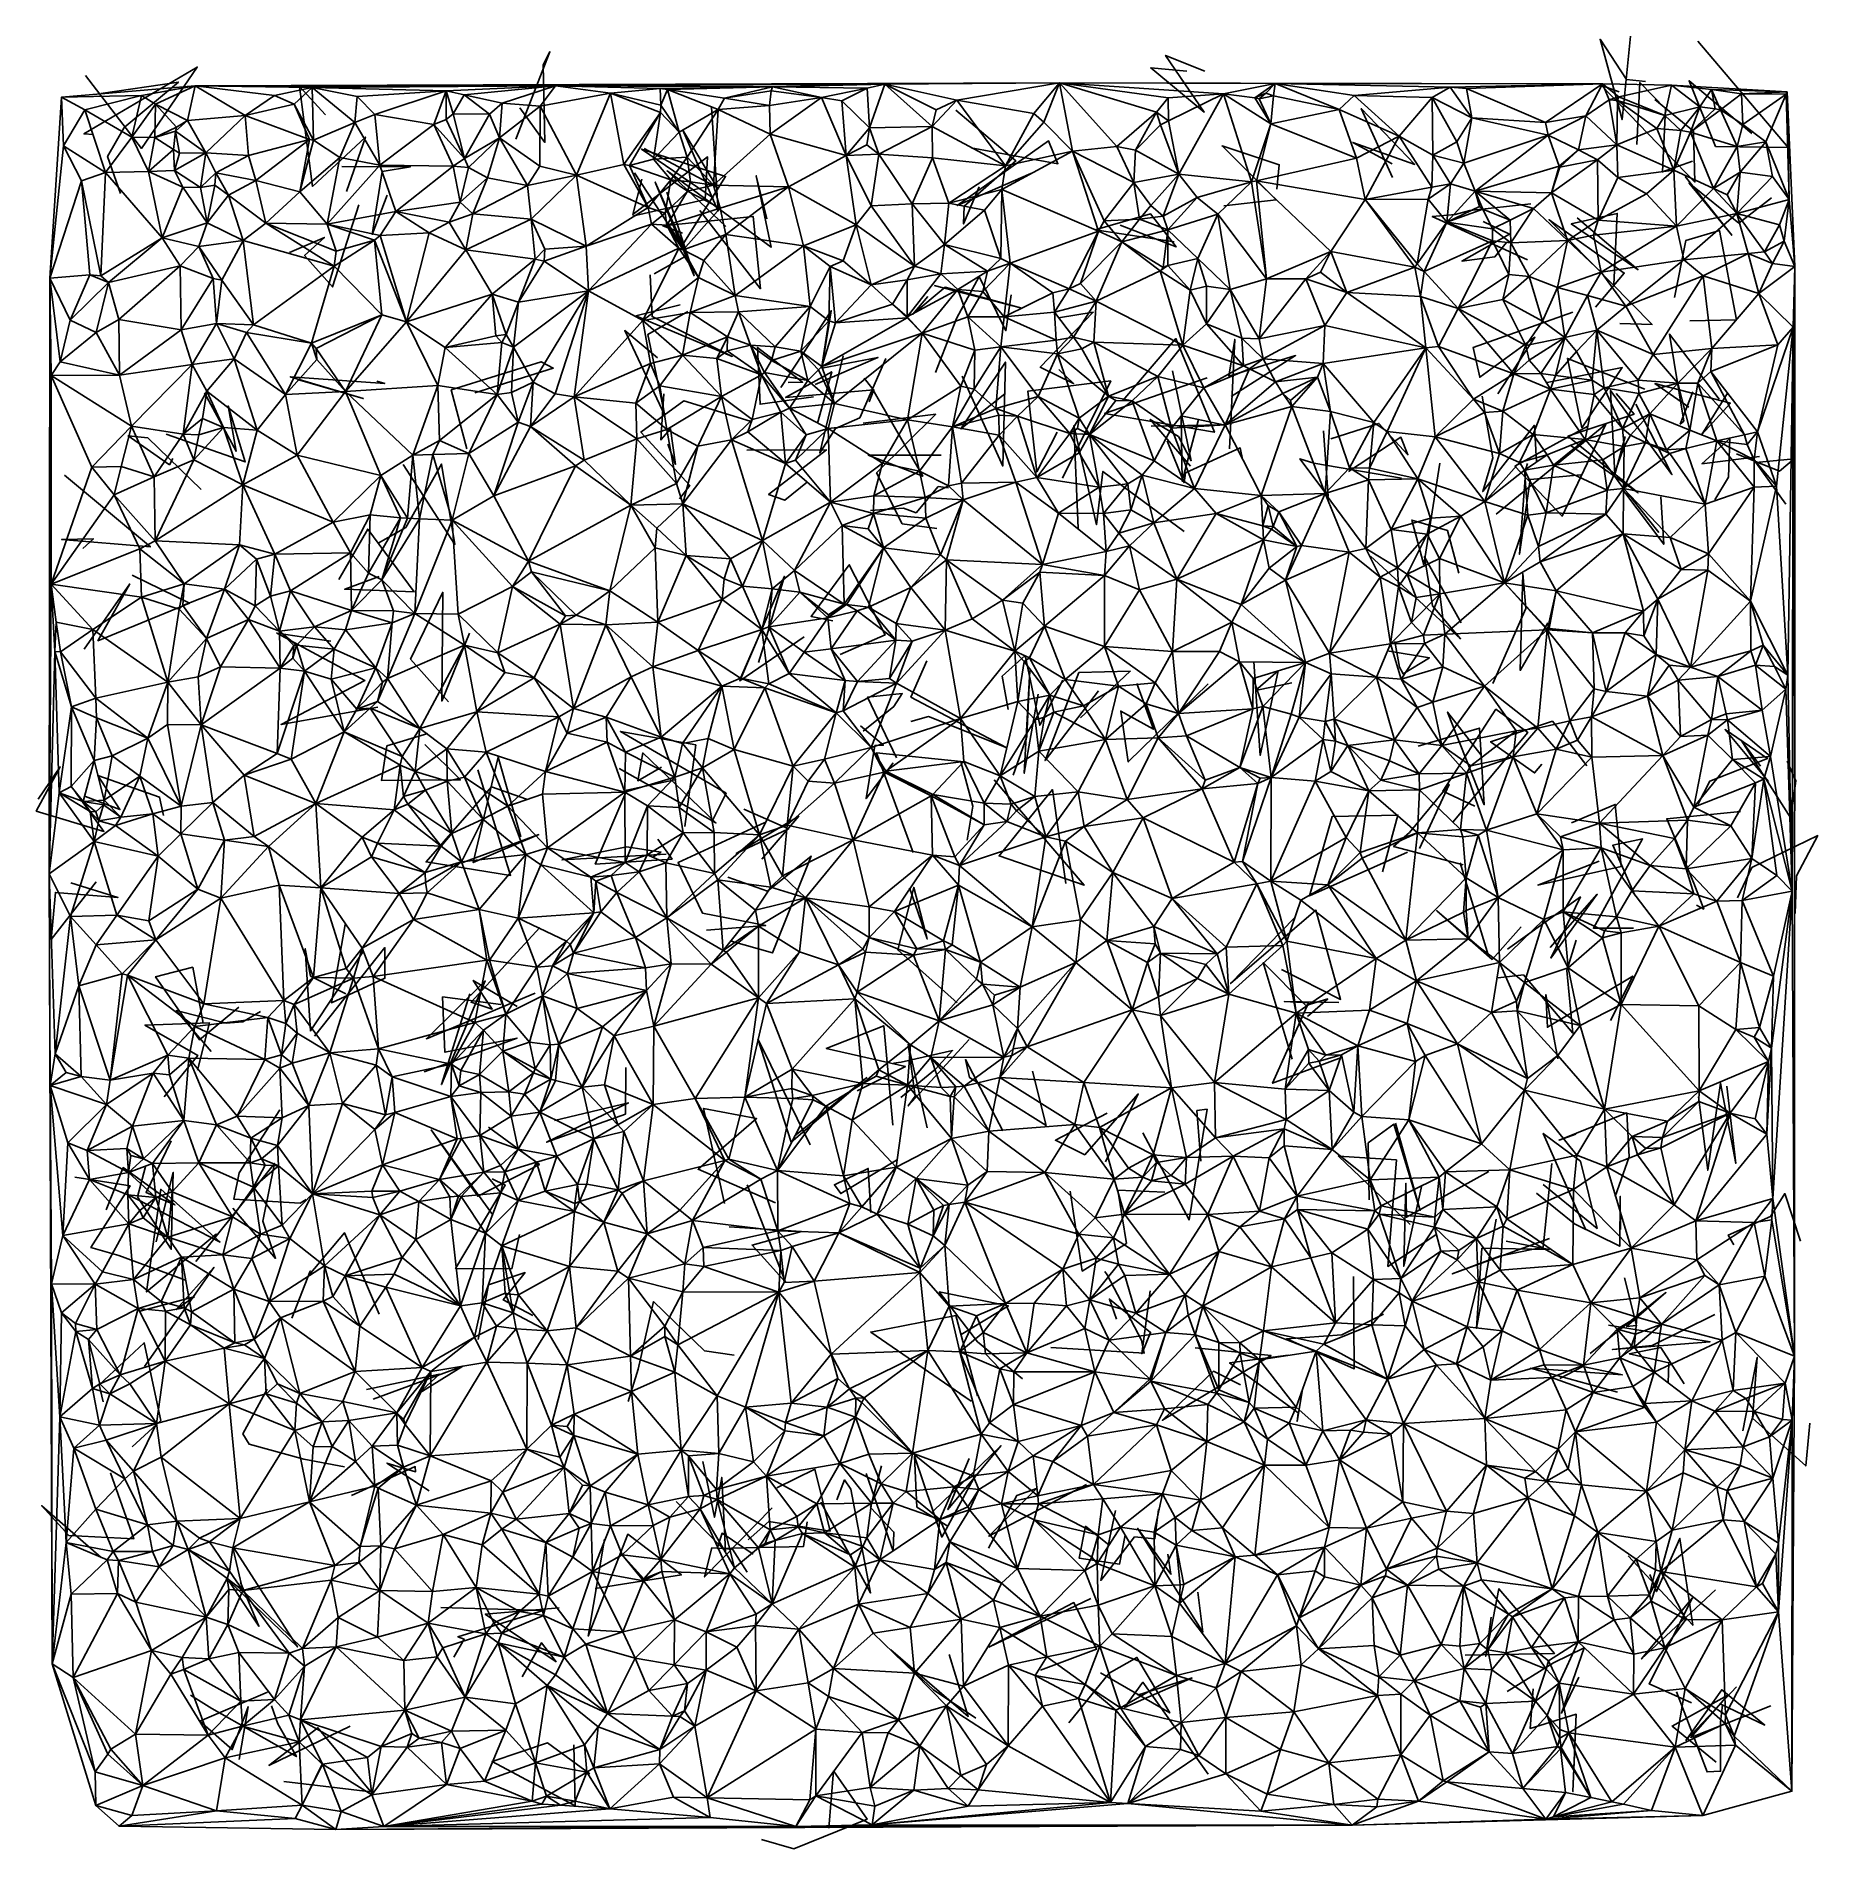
# Model space of a CAD drawing. Header units: metres. Extents: x -15.2 to 15.4, y -15.3 to 15.8.
import ezdxf

# ---------------------------------------------------------------- set-up
doc = ezdxf.new("R2010")
doc.units = ezdxf.units.M
doc.layers.add('CRACKS', color=1, linetype='Continuous')
doc.layers.add('STREET_MESH', color=7, linetype='Continuous')

msp = doc.modelspace()

# ---------------------------------------------------------------- linework, layer by layer
at = {"layer": 'CRACKS'}
for points in [[(12.427, 15, 0.1), (12.101, 15.035, 0.1), (11.646, 15.724, 0.1), (12.022, 14.348, 0.1), (12.168, 15.776, 0.1)], [(13.323, 15.689, 0.1), (14.872, 13.87, 0.1), (13.627, 13.886, 0.1), (13.173, 15.012, 0.1), (14.248, 14.106, 0.1)], [(-14.344, 15.103, 0.1), (-13.38, 13.852, 0.1), (-12.425, 15.247, 0.1), (-14.371, 14.1, 0.1), (-14.205, 14.092, 0.1)], [(-6.893, 14.55, 0.1), (-6.459, 13.954, 0.1), (-6.489, 15.287, 0.1), (-6.374, 15.51, 0.1), (-6.958, 14.012, 0.1)], [(4.555, 15.178, 0.1), (3.935, 15.233, 0.1), (4.852, 14.474, 0.1), (4.19, 15.447, 0.1), (4.863, 15.178, 0.1)], [(-13.74, 13.08, 0.1), (-13.965, 13.712, 0.1), (-13.681, 14.21, 0.1), (-12.75, 14.989, 0.1), (-14.08, 14.794, 0.1)], [(11.973, 14.822, 0.1), (11.67, 14.933, 0.1), (13.274, 13.276, 0.1), (13.249, 14.148, 0.1), (12.582, 14.693, 0.1)], [(12.276, 13.92, 0.1), (12.326, 14.98, 0.1), (12.766, 14.53, 0.1), (12.716, 13.448, 0.1), (13.23, 13.634, 0.1)], [(-9.866, 13.114, 0.1), (-9.541, 14.046, 0.1), (-10.448, 13.199, 0.1), (-10.67, 14.913, 0.1), (-10.227, 14.428, 0.1)], [(-3.604, 14.562, 0.1), (-3.488, 12.778, 0.1), (-4.093, 14.165, 0.1), (-3.503, 13.182, 0.1), (-4.759, 13.853, 0.1)], [(0.591, 14.511, 0.1), (1.621, 13.639, 0.1), (0.735, 12.86, 0.1), (0.724, 12.557, 0.1), (0.993, 13.196, 0.1)], [(8.077, 13.59, 0.1), (7.402, 13.955, 0.1), (8.464, 13.579, 0.1), (7.548, 14.536, 0.1), (8.084, 13.353, 0.1)], [(-4.797, 13.327, 0.1), (-4.952, 12.719, 0.1), (-3.67, 13.705, 0.1), (-3.71, 12.975, 0.1), (-4.958, 12.692, 0.1)], [(-3.568, 13, 0.1), (-4.804, 13.84, 0.1), (-3.359, 13.371, 0.1), (-4.108, 12.187, 0.1), (-4.922, 13.431, 0.1)], [(1.876, 13.423, 0.1), (0.614, 12.873, 0.1), (2.179, 13.985, 0.1), (2.342, 13.588, 0.1), (0.856, 13.863, 0.1)], [(5.187, 12.867, 0.1), (6.088, 12.973, 0.1), (5.158, 13.895, 0.1), (6.139, 13.571, 0.1), (6.098, 13.155, 0.1)], [(-9.943, 13.542, 0.1), (-8.769, 13.537, 0.1), (-9.252, 13.458, 0.1), (-9.422, 12.376, 0.1), (-9.166, 13.048, 0.1)], [(-3.354, 12.515, 0.1), (-4.363, 13.465, 0.1), (-2.579, 12.156, 0.1), (-2.834, 13.384, 0.1), (-2.654, 12.643, 0.1)], [(14.587, 13.005, 0.1), (14.029, 12.572, 0.1), (13.172, 13.257, 0.1), (13.906, 12.362, 0.1), (13.106, 13.369, 0.1)], [(-4.584, 11.702, 0.1), (-4.013, 12.02, 0.1), (-4.566, 13.276, 0.1), (-3.9, 11.669, 0.1), (-4.366, 13.102, 0.1)], [(-9.655, 12.887, 0.1), (-10.105, 11.478, 0.1), (-10.585, 12.018, 0.1), (-10.243, 12.325, 0.1), (-10.842, 12.066, 0.1)], [(-3.8, 12.79, 0.1), (-2.76, 11.445, 0.1), (-2.887, 12.687, 0.1), (-4.436, 12.524, 0.1), (-4.098, 12.401, 0.1)], [(10.459, 12.903, 0.1), (9.409, 12.787, 0.1), (9.157, 12.721, 0.1), (8.766, 12.685, 0.1), (10.401, 11.941, 0.1)], [(4.339, 12.252, 0.1), (2.984, 12.457, 0.1), (3.929, 12.731, 0.1), (4.37, 12.163, 0.1), (3.409, 12.534, 0.1)], [(9.641, 12.601, 0.1), (10.091, 12.379, 0.1), (9.275, 11.919, 0.1), (9.84, 11.993, 0.1), (10.04, 12.236, 0.1)], [(11.985, 10.847, 0.1), (12.539, 10.83, 0.1), (10.769, 12.628, 0.1), (12.06, 11.713, 0.1), (11.565, 11.132, 0.1)], [(11.252, 12.663, 0.1), (12.296, 11.77, 0.1), (11.151, 12.557, 0.1), (11.941, 12.736, 0.1), (11.884, 11.519, 0.1)], [(13.186, 10.893, 0.1), (13.986, 10.914, 0.1), (13.694, 12.447, 0.1), (13.116, 12.271, 0.1), (12.924, 11.295, 0.1)], [(-4.657, 11.682, 0.1), (-4.62, 10.969, 0.1), (-3.247, 10.284, 0.1), (-4.898, 10.978, 0.1), (-4.14, 11.17, 0.1)], [(0.113, 11.313, 0.1), (-0.148, 11.008, 0.1), (0.409, 11.47, 0.1), (1.722, 11.111, 0.1), (0.217, 11.503, 0.1)], [(1.539, 11.342, 0.1), (1.45, 10.726, 0.1), (0.99, 11.654, 0.1), (0.6, 10.935, 0.1), (0.241, 10.007, 0.1)], [(-4.529, 10.258, 0.1), (-5.089, 10.729, 0.1), (-4.403, 9.269, 0.1), (-4.694, 10.663, 0.1), (-4.007, 11.054, 0.1)], [(-1.821, 9.804, 0.1), (-0.745, 10.268, 0.1), (-1.71, 10.085, 0.1), (-1.548, 11.069, 0.1), (-2.415, 9.754, 0.1)], [(2.357, 10.06, 0.1), (2.611, 9.82, 0.1), (2.039, 10.099, 0.1), (2.95, 11.043, 0.1), (2.355, 10.947, 0.1)], [(11.177, 11.042, 0.1), (9.467, 10.436, 0.1), (9.581, 9.928, 0.1), (10.528, 10.614, 0.1), (9.89, 9.643, 0.1)], [(4.901, 9.915, 0.1), (3.144, 9.305, 0.1), (5.027, 8.985, 0.1), (4.366, 10.589, 0.1), (3.455, 9.531, 0.1)], [(5.316, 9.596, 0.1), (6.421, 10.3, 0.1), (5.274, 9.948, 0.1), (5.377, 10.575, 0.1), (5.287, 8.701, 0.1)], [(13.686, 9.549, 0.1), (12.835, 10.667, 0.1), (13.085, 9.176, 0.1), (13.021, 9.123, 0.1), (13.236, 9.675, 0.1)], [(-2.284, 9.835, 0.1), (-2.04, 9.841, 0.1), (-2.81, 10.439, 0.1), (-2.767, 9.463, 0.1), (-1.851, 9.591, 0.1)], [(-1.345, 10.297, 0.1), (-1.745, 8.629, 0.1), (-1.475, 9.046, 0.1), (-1.057, 9.233, 0.1), (-0.611, 10.249, 0.1)], [(-7.799, 8.7, 0.1), (-8.067, 9.71, 0.1), (-6.526, 10.193, 0.1), (-6.317, 10.084, 0.1), (-7.66, 9.661, 0.1)], [(-0.895, 9.504, 0.1), (-0.815, 9.713, 0.1), (-2.332, 9.581, 0.1), (-1.538, 10.022, 0.1), (-1.784, 9.142, 0.1)], [(0.698, 9.943, 0.1), (1.395, 8.403, 0.1), (1.441, 10.187, 0.1), (0.679, 9.041, 0.1), (1.434, 9.641, 0.1)], [(4.307, 10.038, 0.1), (4.626, 8.494, 0.1), (4.41, 8.91, 0.1), (3.926, 9.204, 0.1), (4.62, 8.402, 0.1)], [(12.411, 9.725, 0.1), (11.086, 10.251, 0.1), (11.33, 9.061, 0.1), (12.025, 10.094, 0.1), (10.737, 9.835, 0.1)], [(-12.304, 9.658, 0.1), (-11.759, 8.659, 0.1), (-11.898, 9.435, 0.1), (-11.602, 8.475, 0.1), (-12.96, 8.95, 0.1)], [(-10.706, 9.888, 0.1), (-9.577, 9.56, 0.1), (-10.831, 9.936, 0.1), (-9.208, 9.821, 0.1), (-9.347, 9.858, 0.1)], [(-4.419, 9.645, 0.1), (-4.47, 8.851, 0.1), (-4.303, 9.043, 0.1), (-4.221, 8.432, 0.1), (-4.354, 8.781, 0.1)], [(-0.985, 9.911, 0.1), (-0.85, 9.743, 0.1), (0.023, 8.228, 0.1), (-0.911, 8.593, 0.1), (0.341, 8.591, 0.1)], [(2.423, 8.196, 0.1), (3.248, 9.864, 0.1), (1.827, 9.691, 0.1), (1.979, 8.303, 0.1), (2.332, 8.986, 0.1)], [(11.134, 8.763, 0.1), (12.296, 7.942, 0.1), (11.093, 8.916, 0.1), (12.228, 9.295, 0.1), (11.92, 9.648, 0.1)], [(12.074, 8.91, 0.1), (11.9, 8.258, 0.1), (11.826, 9.702, 0.1), (12.877, 8.258, 0.1), (12.261, 9.466, 0.1)], [(13.17, 9.413, 0.1), (12.587, 9.821, 0.1), (13.883, 9.481, 0.1), (13.389, 8.948, 0.1), (13.834, 9.656, 0.1)], [(-4.151, 7.843, 0.1), (-3.974, 8.07, 0.1), (-4.812, 8.988, 0.1), (-4.076, 9.521, 0.1), (-2.936, 9.172, 0.1)], [(10.556, 8.47, 0.1), (10.521, 9.103, 0.1), (9.631, 7.965, 0.1), (9.805, 8.545, 0.1), (9.622, 9.604, 0.1)], [(-0.997, 9.139, 0.1), (0.247, 9.293, 0.1), (-0.768, 8.285, 0.1), (-0.328, 7.415, 0.1), (0.265, 7.335, 0.1)], [(2.689, 7.34, 0.1), (2.616, 9.098, 0.1), (3.006, 7.398, 0.1), (3.114, 8.312, 0.1), (4.51, 7.279, 0.1)], [(4.755, 9.205, 0.1), (4.477, 8.144, 0.1), (4.456, 9.267, 0.1), (5.182, 9.111, 0.1), (3.94, 9.09, 0.1)], [(7.028, 8.872, 0.1), (7.849, 9.136, 0.1), (8.348, 8.598, 0.1), (8.229, 8.899, 0.1), (7.326, 8.31, 0.1)], [(11.436, 9.09, 0.1), (10.185, 8.402, 0.1), (10.992, 7.543, 0.1), (11.744, 9.121, 0.1), (9.864, 7.577, 0.1)], [(-12.845, 8.533, 0.1), (-12.903, 8.425, 0.1), (-13.612, 8.92, 0.1), (-13.276, 8.887, 0.1), (-12.36, 8.004, 0.1)], [(5.508, 8.521, 0.1), (5.472, 8.716, 0.1), (4.534, 8.288, 0.1), (4.508, 8.119, 0.1), (4.216, 8.835, 0.1)], [(8.235, 8.195, 0.1), (6.736, 8.455, 0.1), (6.496, 8.53, 0.1), (6.98, 7.883, 0.1), (6.901, 9.006, 0.1)], [(14.381, 8.566, 0.1), (13.393, 8.443, 0.1), (13.874, 8.878, 0.1), (13.851, 8.216, 0.1), (13.614, 7.824, 0.1)], [(-8.895, 8.433, 0.1), (-8.006, 7.061, 0.1), (-8.233, 8.438, 0.1), (-8.849, 7.35, 0.1), (-9.324, 7.083, 0.1)], [(-1.955, 8.132, 0.1), (-2.346, 7.817, 0.1), (-2.622, 7.917, 0.1), (-1.63, 8.681, 0.1), (-2.995, 8.674, 0.1)], [(9.223, 6.567, 0.1), (9.029, 7.298, 0.1), (8.413, 7.478, 0.1), (8.623, 6.71, 0.1), (8.898, 8.454, 0.1)], [(10.398, 8.447, 0.1), (10.372, 8.359, 0.1), (10.261, 6.891, 0.1), (10.445, 8.173, 0.1), (11.315, 8.254, 0.1)], [(13.984, 8.616, 0.1), (14.724, 8.318, 0.1), (14.978, 8.527, 0.1), (14.317, 8.466, 0.1), (14.833, 7.753, 0.1)], [(-14.387, 6.992, 0.1), (-14.208, 7.156, 0.1), (-14.755, 7.142, 0.1), (-13.229, 7.02, 0.1), (-14.705, 8.248, 0.1)], [(-0.872, 7.642, 0.1), (-0.306, 7.684, 0.1), (-0.091, 7.603, 0.1), (0.289, 8.052, 0.1), (0.462, 8.031, 0.1)], [(12.652, 7.262, 0.1), (12.191, 7.847, 0.1), (12.054, 7.976, 0.1), (12.737, 7.062, 0.1), (12.686, 7.876, 0.1)], [(-9.994, 6.46, 0.1), (-9.499, 7.324, 0.1), (-8.706, 6.244, 0.1), (-9.895, 6.291, 0.1), (-9.305, 6.512, 0.1)], [(7.708, 6.859, 0.1), (9.251, 5.442, 0.1), (8.767, 6.007, 0.1), (8.631, 6.847, 0.1), (9.263, 5.713, 0.1)], [(-13.54, 6.532, 0.1), (-12.557, 6.053, 0.1), (-14.129, 5.409, 0.1), (-13.584, 6.383, 0.1), (-14.369, 5.265, 0.1)], [(-1.392, 5.17, 0.1), (-0.622, 5.507, 0.1), (-1.238, 6.71, 0.1), (-1.893, 5.825, 0.1), (-1.518, 5.75, 0.1)], [(10.746, 5.714, 0.1), (10.276, 4.9, 0.1), (10.32, 6.56, 0.1), (10.372, 5.962, 0.1), (9.803, 4.673, 0.1)], [(-8.116, 4.359, 0.1), (-8.764, 5.091, 0.1), (-8.212, 6.24, 0.1), (-8.231, 4.373, 0.1), (-7.756, 5.538, 0.1)], [(-2.01, 5.476, 0.1), (-3.113, 4.72, 0.1), (-2.35, 6.514, 0.1), (-2.662, 5.457, 0.1), (-2.793, 5.036, 0.1)], [(-9.328, 4.27, 0.1), (-10.986, 3.974, 0.1), (-9.549, 4.725, 0.1), (-11.062, 5.538, 0.1), (-10.132, 5.402, 0.1)], [(8.121, 5.394, 0.1), (8.205, 4.953, 0.1), (8.266, 4.839, 0.1), (8.718, 5.117, 0.1), (7.993, 5.233, 0.1)], [(0.094, 5.066, 0.1), (-0.179, 4.44, 0.1), (1.454, 3.578, 0.1), (0.123, 4.108, 0.1), (-0.182, 4.02, 0.1)], [(1.487, 4.227, 0.1), (1.387, 4.801, 0.1), (1.779, 5.154, 0.1), (2.03, 3.957, 0.1), (2.427, 4.733, 0.1)], [(6.356, 4.687, 0.1), (5.735, 4.555, 0.1), (6.122, 4.889, 0.1), (5.813, 3.44, 0.1), (5.706, 5.051, 0.1)], [(1.572, 3.101, 0.1), (1.809, 3.765, 0.1), (1.863, 4.897, 0.1), (1.764, 3.134, 0.1), (2.006, 4.49, 0.1)], [(2.732, 4.084, 0.1), (3.583, 4.884, 0.1), (2.704, 4.861, 0.1), (2.121, 3.351, 0.1), (3.038, 4.549, 0.1)], [(3.699, 4.674, 0.1), (3.98, 3.89, 0.1), (3.42, 4.202, 0.1), (3.55, 3.33, 0.1), (4.918, 4.669, 0.1)], [(-0.999, 3.859, 0.1), (-0.474, 4.278, 0.1), (-0.328, 4.501, 0.1), (-0.925, 4.441, 0.1), (-0.428, 3.4, 0.1)], [(8.522, 3.597, 0.1), (9.576, 3.909, 0.1), (9.657, 2.596, 0.1), (9.028, 4.183, 0.1), (9.604, 3.444, 0.1)], [(9.119, 2.298, 0.1), (10.405, 3.834, 0.1), (9.858, 4.234, 0.1), (8.945, 2.83, 0.1), (9.496, 2.571, 0.1)], [(-8.518, 3.629, 0.1), (-7.909, 3.021, 0.1), (-9.265, 3.011, 0.1), (-9.171, 3.605, 0.1), (-8.472, 3.815, 0.1)], [(-3.597, 2.302, 0.1), (-3.35, 2.792, 0.1), (-5.166, 3.852, 0.1), (-3.871, 3.62, 0.1), (-4.062, 2.223, 0.1)], [(-0.482, 3.314, 0.1), (-0.949, 2.7, 0.1), (-0.798, 3.609, 0.1), (-0.653, 3.615, 0.1), (-1.047, 3.949, 0.1)], [(10.645, 3.293, 0.1), (10.522, 3.141, 0.1), (9.767, 3.676, 0.1), (10.828, 4.026, 0.1), (11.42, 3.264, 0.1)], [(14.534, 2.994, 0.1), (13.789, 3.884, 0.1), (14.52, 3.39, 0.1), (13.527, 3.002, 0.1), (13.323, 2.601, 0.1)], [(-4.459, 3.239, 0.1), (-4.866, 3.007, 0.1), (-4.781, 3.485, 0.1), (-3.526, 2.282, 0.1), (-5.186, 3.218, 0.1)], [(-0.14, 1.774, 0.1), (-0.769, 3.488, 0.1), (0.675, 3.334, 0.1), (0.882, 2.573, 0.1), (0.786, 1.986, 0.1)], [(14.856, 3.343, 0.1), (15.007, 3.004, 0.1), (14.919, 2.367, 0.1), (14.066, 3.705, 0.1), (14.399, 3.255, 0.1)], [(-15.156, 2.688, 0.1), (-14.777, 3.245, 0.1), (-15.189, 2.485, 0.1), (-14.027, 2.138, 0.1), (-14.514, 2.81, 0.1)], [(-7.61, 3.194, 0.1), (-7.048, 1.382, 0.1), (-8.499, 1.615, 0.1), (-7.377, 2.902, 0.1), (-6.779, 2.692, 0.1)], [(-7.869, 1.602, 0.1), (-6.565, 2.083, 0.1), (-7.689, 1.602, 0.1), (-7.263, 3.413, 0.1), (-6.872, 2.046, 0.1)], [(-14.343, 2.735, 0.1), (-13.752, 2.512, 0.1), (-14.13, 3.096, 0.1), (-13.072, 2.726, 0.1), (-13.007, 2.411, 0.1)], [(-4.206, 3.03, 0.1), (-5.056, 2.846, 0.1), (-5.597, 1.578, 0.1), (-4.277, 1.663, 0.1), (-4.523, 2.007, 0.1)], [(2.48, 1.244, 0.1), (2.251, 2.855, 0.1), (1.334, 1.718, 0.1), (2.794, 1.218, 0.1), (1.248, 3.022, 0.1)], [(9.298, 1.567, 0.1), (8.103, 1.879, 0.1), (8.374, 2.121, 0.1), (9.053, 2.944, 0.1), (8.545, 1.843, 0.1)], [(-3.048, 2.52, 0.1), (-2.28, 2.179, 0.1), (-3.177, 1.759, 0.1), (-2.105, 2.398, 0.1), (-2.741, 1.659, 0.1)], [(11.628, 1.626, 0.1), (10.578, 1.217, 0.1), (12.005, 1.533, 0.1), (11.906, 2.6, 0.1), (11.157, 2.286, 0.1)], [(-2.688, 2.291, 0.1), (-4.175, 1.604, 0.1), (-3.754, 0.733, 0.1), (-2.671, 0.525, 0.1), (-3.689, 0.444, 0.1)], [(7.913, 1.443, 0.1), (8.175, 2.418, 0.1), (7.051, 2.394, 0.1), (6.662, 1.031, 0.1), (8.34, 1.78, 0.1)], [(13.301, 0.873, 0.1), (13.424, 0.805, 0.1), (13.255, 1.252, 0.1), (12.79, 2.354, 0.1), (14.055, 2.48, 0.1)], [(-4.61, 1.698, 0.1), (-4.471, 1.782, 0.1), (-5.053, 1.873, 0.1), (-6.166, 1.648, 0.1), (-4.38, 1.745, 0.1)], [(12.219, 0.476, 0.1), (11.532, 0.476, 0.1), (12.376, 2.008, 0.1), (11.862, 1.901, 0.1), (12.244, 1.045, 0.1)], [(14.992, 0.728, 0.1), (15.013, 1.375, 0.1), (15.381, 2.066, 0.1), (14.252, 1.518, 0.1), (14.006, 1, 0.1)], [(-3.324, 1.355, 0.1), (-2.642, 1.111, 0.1), (-1.892, 1.715, 0.1), (-2.556, 0.052, 0.1), (-3.262, 0.253, 0.1)], [(9.245, 1.597, 0.1), (9.724, 0.019, 0.1), (8.843, 0.776, 0.1), (9.796, -0.059, 0.1), (10.294, 0.498, 0.1)], [(-14.594, 1.257, 0.1), (-13.786, 1.005, 0.1), (-14.859, 1.091, 0.1), (-14.93, 0.283, 0.1), (-14.159, 1.271, 0.1)], [(-0.205, 1.171, 0.1), (0.101, 0.294, 0.1), (-0.131, 1.177, 0.1), (-0.405, 0.106, 0.1), (0.615, -0.805, 0.1)], [(10.788, 0.149, 0.1), (11.598, 1.06, 0.1), (10.803, -0.034, 0.1), (11.309, 1.013, 0.1), (10.057, 0.119, 0.1)], [(6.4, 0.657, 0.1), (5.306, -0.474, 0.1), (6.769, 0.785, 0.1), (7.192, -0.744, 0.1), (6.181, -0.231, 0.1)], [(-9.885, 0.541, 0.1), (-10.125, -0.802, 0.1), (-9.207, -0.382, 0.1), (-9.207, 0.144, 0.1), (-10.413, -1.372, 0.1)], [(-6.546, 0.49, 0.1), (-7.727, -0.793, 0.1), (-7.368, -0.913, 0.1), (-7.691, -0.418, 0.1), (-6.937, -0.864, 0.1)], [(-9.58, 0.076, 0.1), (-10.483, -1.284, 0.1), (-10.572, 0.126, 0.1), (-10.482, -0.344, 0.1), (-9.878, -0.646, 0.1)], [(11.237, 0.273, 0.1), (11.072, -0.249, 0.1), (11.177, -1.323, 0.1), (10.331, -0.321, 0.1), (9.898, -0.375, 0.1)], [(-11.714, -0.877, 0.1), (-12.386, -1.438, 0.1), (-13.141, -0.354, 0.1), (-12.503, -0.192, 0.1), (-12.326, -1.15, 0.1)], [(6.364, -1.768, 0.1), (5.866, -0.112, 0.1), (6.596, -0.846, 0.1), (6.972, -0.737, 0.1), (6.625, -1.038, 0.1)], [(-6.625, -0.637, 0.1), (-8.495, -1.419, 0.1), (-7.483, -0.426, 0.1), (-8.237, -2.205, 0.1), (-7.749, -0.646, 0.1)], [(11.825, -1.108, 0.1), (12.205, -0.343, 0.1), (10.743, -1.223, 0.1), (10.716, -0.662, 0.1), (10.921, -1.765, 0.1)], [(-8.535, -1.986, 0.1), (-6.937, -1.406, 0.1), (-8.176, -1.651, 0.1), (-8.215, -0.701, 0.1), (-7.218, -0.83, 0.1)], [(7.208, -1.742, 0.1), (6.027, -2.182, 0.1), (6.642, -0.804, 0.1), (6.228, -0.78, 0.1), (7.163, -0.799, 0.1)], [(-12.419, -1.956, 0.1), (-12.214, -1.148, 0.1), (-13.325, -1.184, 0.1), (-12.418, -1.705, 0.1), (-12.994, -2.414, 0.1)], [(-11.342, -0.949, 0.1), (-11.646, -1.129, 0.1), (-11.931, -1.149, 0.1), (-12.786, -0.937, 0.1), (-12.185, -1.639, 0.1)], [(-0.489, -2.902, 0.1), (-0.647, -1.195, 0.1), (-1.632, -1.584, 0.1), (-0.274, -1.895, 0.1), (-1.105, -2.314, 0.1)], [(-1.907, -3.24, 0.1), (-2.806, -1.422, 0.1), (-2.234, -3.194, 0.1), (-0.937, -2.085, 0.1), (-2.172, -3.085, 0.1)], [(0.822, -1.431, 0.1), (-0.227, -2.572, 0.1), (-0.109, -2.401, 0.1), (-0.227, -1.512, 0.1), (0.097, -2.944, 0.1)], [(-0.351, -2.426, 0.1), (0.242, -1.942, 0.1), (0.535, -1.623, 0.1), (-0.348, -1.823, 0.1), (-0.481, -1.836, 0.1)], [(1.398, -3, 0.1), (0.755, -1.777, 0.1), (0.826, -2.086, 0.1), (2.14, -2.905, 0.1), (1.909, -1.973, 0.1)], [(-5.073, -1.91, 0.1), (-5.079, -2.71, 0.1), (-6.433, -3.193, 0.1), (-5.027, -2.52, 0.1), (-6.297, -2.822, 0.1)], [(3.188, -2.695, 0.1), (2.3, -3.161, 0.1), (2.802, -3.409, 0.1), (3.721, -2.364, 0.1), (3.158, -3.531, 0.1)], [(13.819, -2.234, 0.1), (13.973, -3.556, 0.1), (13.714, -2.178, 0.1), (13.492, -3.674, 0.1), (13.336, -2.415, 0.1)], [(-11.01, -2.637, 0.1), (-11.707, -3.721, 0.1), (-11.797, -4.173, 0.1), (-10.661, -4.241, 0.1), (-10.555, -4.175, 0.1)], [(-3.38, -4.244, 0.1), (-3.738, -2.614, 0.1), (-2.829, -2.789, 0.1), (-3.833, -3.658, 0.1), (-2.506, -4.236, 0.1)], [(3.802, -3.035, 0.1), (4.593, -4.527, 0.1), (4.902, -2.627, 0.1), (4.727, -2.651, 0.1), (4.795, -3.516, 0.1)], [(11.902, -4.124, 0.1), (12.147, -3.442, 0.1), (12.105, -2.692, 0.1), (10.941, -3.158, 0.1), (11.23, -3.058, 0.1)], [(-7.361, -4.435, 0.1), (-8.41, -2.983, 0.1), (-7.614, -4.121, 0.1), (-6.556, -3.575, 0.1), (-7.43, -2.938, 0.1)], [(8.135, -2.867, 0.1), (8.561, -4.363, 0.1), (8.109, -2.885, 0.1), (7.664, -3.205, 0.1), (7.681, -4.184, 0.1)], [(10.671, -3.916, 0.1), (11.593, -4.672, 0.1), (11.309, -3.521, 0.1), (10.671, -3.042, 0.1), (11.398, -4.698, 0.1)], [(-12.876, -3.167, 0.1), (-13.305, -4.055, 0.1), (-12.81, -4.27, 0.1), (-13.695, -3.628, 0.1), (-13.987, -4.356, 0.1)], [(-13.128, -4.903, 0.1), (-12.838, -3.708, 0.1), (-12.871, -5.028, 0.1), (-13.451, -4.132, 0.1), (-13.316, -3.612, 0.1)], [(-11.817, -4.324, 0.1), (-11.082, -5.186, 0.1), (-11.299, -4.548, 0.1), (-11.101, -3.558, 0.1), (-12.449, -5.238, 0.1)], [(-0.428, -3.502, 0.1), (-1.385, -4.074, 0.1), (-1.494, -3.924, 0.1), (-0.913, -3.644, 0.1), (-0.866, -4.399, 0.1)], [(8.386, -4.607, 0.1), (7.155, -3.432, 0.1), (8.151, -3.498, 0.1), (8.004, -5.323, 0.1), (8.846, -4.77, 0.1)], [(9.739, -3.697, 0.1), (8.321, -4.48, 0.1), (8.313, -3.896, 0.1), (8.276, -5.321, 0.1), (8.589, -3.928, 0.1)], [(10.817, -3.557, 0.1), (10.666, -4.991, 0.1), (9.921, -5.147, 0.1), (9.108, -5.451, 0.1), (10.776, -4.846, 0.1)], [(-12.627, -5.559, 0.1), (-13.77, -5.137, 0.1), (-14.25, -4.998, 0.1), (-13.578, -3.941, 0.1), (-14.525, -3.795, 0.1)], [(-12.093, -4.765, 0.1), (-13.294, -5.761, 0.1), (-13.052, -4.001, 0.1), (-12.034, -4.907, 0.1), (-13.63, -4.087, 0.1)], [(-7.366, -3.82, 0.1), (-7.142, -3.928, 0.1), (-7.992, -5.361, 0.1), (-7.026, -5.365, 0.1), (-6.894, -4.775, 0.1)], [(-2.99, -3.926, 0.1), (-2.333, -5.595, 0.1), (-2.905, -4.957, 0.1), (-2.06, -4.724, 0.1), (-3.3, -4.642, 0.1)], [(4.177, -4.048, 0.1), (3.37, -4.017, 0.1), (3.519, -4.929, 0.1), (2.76, -5.405, 0.1), (2.551, -4.033, 0.1)], [(10.555, -4.067, 0.1), (11.208, -4.593, 0.1), (11.983, -4.977, 0.1), (11.992, -4.122, 0.1), (11.998, -4.693, 0.1)], [(15.085, -4.893, 0.1), (14.814, -4.074, 0.1), (14.571, -4.466, 0.1), (13.844, -4.787, 0.1), (13.941, -4.955, 0.1)], [(10.036, -4.89, 0.1), (10.771, -5.034, 0.1), (9.617, -5.013, 0.1), (9.526, -6.383, 0.1), (9.86, -4.513, 0.1)], [(-9.307, -6.143, 0.1), (-9.899, -4.746, 0.1), (-10.505, -5.466, 0.1), (-10.487, -5.404, 0.1), (-10.801, -6.21, 0.1)], [(-13.41, -6.089, 0.1), (-12.477, -5.847, 0.1), (-12.787, -6.063, 0.1), (-12.139, -5.34, 0.1), (-13.33, -7.041, 0.1)], [(-7.604, -6.578, 0.1), (-7.429, -5.639, 0.1), (-6.801, -5.43, 0.1), (-7.176, -5.899, 0.1), (-6.67, -6.167, 0.1)], [(2.223, -6.713, 0.1), (3.82, -6.812, 0.1), (3.777, -6.589, 0.1), (3.187, -5.47, 0.1), (3.148, -5.412, 0.1)], [(7.412, -5.495, 0.1), (7.423, -7.082, 0.1), (6.268, -6.563, 0.1), (7.212, -6.496, 0.1), (7.927, -6.14, 0.1)], [(11.477, -6.815, 0.1), (12.774, -5.773, 0.1), (12.1, -6.357, 0.1), (12.273, -6.338, 0.1), (12.064, -5.521, 0.1)], [(0.685, -6.494, 0.1), (1.494, -6.001, 0.1), (0.305, -5.761, 0.1), (0.963, -6.62, 0.1), (1.737, -7.252, 0.1)], [(3.925, -5.744, 0.1), (3.781, -6.821, 0.1), (3.932, -6.455, 0.1), (3.226, -5.884, 0.1), (3.347, -6.228, 0.1)], [(-5.034, -7.638, 0.1), (-4.859, -7.084, 0.1), (-4.595, -5.927, 0.1), (-3.72, -6.769, 0.1), (-3.214, -6.845, 0.1)], [(0.96, -7.544, 0.1), (0.593, -6.165, 0.1), (-0.868, -6.45, 0.1), (0.852, -7.633, 0.1), (0.66, -7.505, 0.1)], [(11.787, -6.329, 0.1), (13.532, -6.617, 0.1), (11.858, -6.75, 0.1), (12.541, -6.682, 0.1), (13.616, -6.15, 0.1)], [(-14.039, -7.645, 0.1), (-14.109, -7.353, 0.1), (-13.338, -6.634, 0.1), (-13.053, -7.965, 0.1), (-13.541, -8.417, 0.1)], [(4.7, -6.72, 0.1), (5.999, -6.849, 0.1), (4.135, -7.962, 0.1), (5.01, -7.123, 0.1), (5.473, -7.352, 0.1)], [(12.811, -7.318, 0.1), (12.827, -6.976, 0.1), (12.145, -6.823, 0.1), (12.687, -6.717, 0.1), (13.086, -7.34, 0.1)], [(-9.408, -7.6, 0.1), (-7.868, -7.035, 0.1), (-8.634, -7.508, 0.1), (-8.267, -7.173, 0.1), (-9.52, -7.436, 0.1)], [(6.533, -7.462, 0.1), (6.447, -7.982, 0.1), (6.467, -7.833, 0.1), (5.288, -6.979, 0.1), (6.295, -6.844, 0.1)], [(10.957, -7.245, 0.1), (11.348, -7.039, 0.1), (12.029, -7.186, 0.1), (10.453, -7.069, 0.1), (11.942, -7.479, 0.1)], [(15.247, -8.012, 0.1), (15.175, -8.746, 0.1), (14.263, -7.927, 0.1), (14.343, -6.884, 0.1), (14.097, -8.141, 0.1)], [(-9.897, -8.763, 0.1), (-10.597, -8.627, 0.1), (-11.537, -8.373, 0.1), (-11.641, -8.193, 0.1), (-11.228, -7.43, 0.1)], [(-8.447, -9.174, 0.1), (-9.172, -8.696, 0.1), (-8.679, -8.846, 0.1), (-8.684, -8.757, 0.1), (-9.78, -9.255, 0.1)], [(-3.749, -8.672, 0.1), (-3.551, -9.627, 0.1), (-3.425, -8.942, 0.1), (-3.362, -10.209, 0.1), (-4.208, -9.357, 0.1)], [(0.936, -8.891, 0.1), (0.349, -9.967, 0.1), (-0.121, -8.58, 0.1), (-0.077, -9.452, 0.1), (0.453, -9.78, 0.1)], [(0.822, -8.619, 0.1), (0.455, -9.495, 0.1), (1.364, -8.401, 0.1), (0.197, -9.529, 0.1), (0.241, -9.625, 0.1)], [(-13.916, -8.862, 0.1), (-13.515, -9.999, 0.1), (-14.627, -9.94, 0.1), (-15.093, -9.429, 0.1), (-14.074, -10.316, 0.1)], [(-2.481, -9.122, 0.1), (-1.828, -8.799, 0.1), (-1.566, -9.863, 0.1), (-2.619, -9.697, 0.1), (-2.973, -10.016, 0.1)], [(-1.45, -9.326, 0.1), (-1.317, -8.985, 0.1), (-1.209, -9.145, 0.1), (-0.873, -10.925, 0.1), (-1.725, -9.37, 0.1)], [(-0.95, -8.875, 0.1), (-0.487, -10.209, 0.1), (-0.473, -9.881, 0.1), (-0.871, -9.461, 0.1), (-0.685, -8.745, 0.1)], [(1.152, -10.154, 0.1), (1.637, -9.252, 0.1), (1.975, -9.133, 0.1), (1.156, -9.95, 0.1), (2.83, -9.062, 0.1)], [(-2.56, -9.464, 0.1), (-3.72, -10.649, 0.1), (-3.594, -10.148, 0.1), (-3.241, -10.173, 0.1), (-2.989, -10.566, 0.1)], [(3.331, -9.508, 0.1), (3.078, -10.709, 0.1), (3.657, -9.964, 0.1), (4.008, -9.996, 0.1), (4.066, -9.493, 0.1)], [(-5.597, -10.846, 0.1), (-4.118, -10.614, 0.1), (-5.038, -9.918, 0.1), (-5.716, -11.663, 0.1), (-5.437, -10.004, 0.1)], [(-1.963, -9.704, 0.1), (-2.022, -10.127, 0.1), (-3.504, -10.162, 0.1), (-3.421, -9.9, 0.1), (-2.885, -10.26, 0.1)], [(3.224, -10.103, 0.1), (2.816, -9.779, 0.1), (2.706, -10.325, 0.1), (3.4, -10.428, 0.1), (3.494, -9.933, 0.1)], [(4.226, -10.262, 0.1), (4.281, -10.605, 0.1), (3.71, -9.815, 0.1), (4.831, -11.595, 0.1), (4.744, -10.912, 0.1)], [(-11.682, -10.743, 0.1), (-11.367, -11.497, 0.1), (-11.885, -10.716, 0.1), (-10.707, -11.85, 0.1), (-11.81, -10.135, 0.1)], [(12.126, -10.288, 0.1), (13.234, -11.479, 0.1), (13.016, -9.988, 0.1), (12.612, -10.9, 0.1), (12.499, -10.608, 0.1)], [(9.329, -11.992, 0.1), (10.863, -11.963, 0.1), (9.91, -10.852, 0.1), (9.684, -12.01, 0.1), (9.775, -11.34, 0.1)], [(13.625, -10.869, 0.1), (12.358, -12.055, 0.1), (13.233, -11.011, 0.1), (12.487, -12.483, 0.1), (13.213, -12.811, 0.1)], [(-8.249, -11.175, 0.1), (-6.489, -11.223, 0.1), (-7.953, -11.675, 0.1), (-7.845, -11.72, 0.1), (-8.025, -12.027, 0.1)], [(-6.217, -11.182, 0.1), (-7.485, -11.288, 0.1), (-6.27, -12.104, 0.1), (-6.52, -11.78, 0.1), (-6.852, -12.366, 0.1)], [(2.043, -12.251, 0.1), (3.003, -11.889, 0.1), (2.617, -11.09, 0.1), (1.158, -11.854, 0.1), (2.908, -11.02, 0.1)], [(0.932, -13.075, 0.1), (0.206, -12.588, 0.1), (-0.525, -11.901, 0.1), (0.803, -13.041, 0.1), (0.478, -11.981, 0.1)], [(3.075, -12.294, 0.1), (4.261, -12.981, 0.1), (3.698, -12.03, 0.1), (3.222, -12.302, 0.1), (2.53, -13.15, 0.1)], [(10.051, -12.613, 0.1), (10.845, -12.121, 0.1), (11.374, -11.868, 0.1), (10.982, -12.988, 0.1), (11.282, -12.368, 0.1)], [(3.706, -12.677, 0.1), (4.645, -12.382, 0.1), (3.487, -12.889, 0.1), (3.802, -12.457, 0.1), (4.921, -14.035, 0.1)], [(-12.54, -12.679, 0.1), (-12.175, -12.906, 0.1), (-10.725, -13.73, 0.1), (-11.045, -13.169, 0.1), (-11.149, -12.862, 0.1)], [(-11.704, -13.779, 0.1), (-11.555, -12.876, 0.1), (-11.826, -13.612, 0.1), (-12.384, -13.126, 0.1), (-11.219, -12.626, 0.1)], [(10.499, -12.568, 0.1), (10.445, -13.248, 0.1), (11.235, -13.006, 0.1), (11.179, -14.331, 0.1), (11.214, -13.57, 0.1)], [(13.636, -13.824, 0.1), (12.882, -13.208, 0.1), (13.84, -12.679, 0.1), (13.201, -13.402, 0.1), (14.573, -12.862, 0.1)], [(13.747, -12.841, 0.1), (13.711, -13.139, 0.1), (13.713, -13.984, 0.1), (13.48, -13.994, 0.1), (12.957, -12.618, 0.1)], [(13.718, -12.834, 0.1), (14.471, -13.191, 0.1), (13.734, -12.586, 0.1), (13.118, -13.453, 0.1), (13.985, -12.532, 0.1)], [(-10.94, -14.161, 0.1), (-9.449, -14.336, 0.1), (-10.354, -13.236, 0.1), (-11.197, -13.884, 0.1), (-9.801, -13.208, 0.1)], [(-5.963, -13.529, 0.1), (-5.942, -14.576, 0.1), (-7.366, -13.817, 0.1), (-6.414, -13.495, 0.1), (-5.691, -14.026, 0.1)], [(-2.745, -15.152, 0.1), (-2.187, -15.312, 0.1), (-0.931, -14.807, 0.1), (-1.506, -13.978, 0.1), (-1.586, -14.96, 0.1)]]:
    msp.add_polyline3d(points, dxfattribs=at)
at = {"layer": 'STREET_MESH'}
for points in [[(-13.38, 14.758), (-12.461, 14.923), (-14.757, 14.731)], [(-13.38, 14.758), (-13.143, 14.612), (-12.461, 14.923)], [(-13.143, 14.612), (-12.592, 14.329), (-12.461, 14.923)], [(-12.592, 14.329), (-11.601, 14.416), (-12.461, 14.923)], [(-12.461, 14.923), (-0.629, 14.955), (2.37, 14.978)], [(-6.277, 14.927), (-0.629, 14.955), (-12.461, 14.923)], [(-6.277, 14.927), (-12.461, 14.923), (-10.454, 14.896)], [(-12.461, 14.923), (-11.1, 14.758), (-10.454, 14.896)], [(-11.601, 14.416), (-11.1, 14.758), (-12.461, 14.923)], [(-8.152, 14.837), (-6.277, 14.927), (-10.454, 14.896)], [(-7.845, 14.774), (-6.277, 14.927), (-8.152, 14.837)], [(-6.277, 14.927), (-7.845, 14.774), (-7.191, 14.631)], [(-6.541, 14.575), (-6.277, 14.927), (-7.191, 14.631)], [(-6.277, 14.927), (-6.541, 14.575), (-5.337, 14.801)], [(-0.629, 14.955), (-6.277, 14.927), (-2.557, 14.907)], [(-6.277, 14.927), (-4.48, 14.882), (-2.557, 14.907)], [(-6.277, 14.927), (-5.337, 14.801), (-4.48, 14.882)], [(-0.93, 14.884), (-0.629, 14.955), (-2.557, 14.907)], [(-0.93, 14.884), (-0.888, 14.207), (-0.629, 14.955)], [(-0.888, 14.207), (0.184, 14.227), (-0.629, 14.955)], [(-0.629, 14.955), (0.605, 14.679), (2.37, 14.978)], [(0.256, 14.512), (0.605, 14.679), (-0.629, 14.955)], [(0.184, 14.227), (0.256, 14.512), (-0.629, 14.955)], [(0.605, 14.679), (1.929, 14.453), (2.37, 14.978)], [(1.929, 14.453), (2.102, 14.303), (2.37, 14.978)], [(2.102, 14.303), (2.591, 13.807), (2.37, 14.978)], [(6.072, 14.967), (11.685, 14.96), (2.37, 14.978)], [(5.181, 14.791), (6.072, 14.967), (2.37, 14.978)], [(4.233, 14.717), (5.181, 14.791), (2.37, 14.978)], [(2.591, 13.807), (3.354, 13.886), (2.37, 14.978)], [(4.032, 14.475), (4.233, 14.717), (2.37, 14.978)], [(3.354, 13.886), (4.032, 14.475), (2.37, 14.978)], [(5.181, 14.791), (5.723, 14.717), (6.072, 14.967)], [(5.723, 14.717), (5.912, 14.797), (6.072, 14.967)], [(5.912, 14.797), (6.043, 14.756), (6.072, 14.967)], [(6.043, 14.756), (7.168, 14.519), (6.072, 14.967)], [(6.072, 14.967), (9.071, 14.904), (11.685, 14.96)], [(9.071, 14.904), (6.072, 14.967), (7.423, 14.757)], [(6.072, 14.967), (7.168, 14.519), (7.423, 14.757)], [(9.071, 14.904), (9.351, 14.88), (11.685, 14.96)], [(9.351, 14.88), (10.707, 14.295), (11.685, 14.96)], [(10.707, 14.295), (11.402, 14.413), (11.685, 14.96)], [(11.402, 14.413), (11.802, 14.688), (11.685, 14.96)], [(11.685, 14.96), (11.969, 14.737), (12.869, 14.937)], [(11.802, 14.688), (11.969, 14.737), (11.685, 14.96)], [(11.969, 14.737), (12.757, 14.416), (12.869, 14.937)], [(12.757, 14.416), (13.359, 14.564), (12.869, 14.937)], [(12.869, 14.937), (13.559, 14.861), (14.855, 14.821)], [(13.359, 14.564), (13.559, 14.861), (12.869, 14.937)], [(-14.956, 11.624), (-14.719, 13.894), (-14.757, 14.731)], [(-14.357, 14.516), (-13.38, 14.758), (-14.757, 14.731)], [(-14.719, 13.894), (-14.357, 14.516), (-14.757, 14.731)], [(-13.551, 14.045), (-13.38, 14.758), (-14.357, 14.516)], [(-13.143, 14.612), (-13.38, 14.758), (-13.551, 14.045)], [(-13.143, 14.612), (-13.551, 14.045), (-13.155, 14.04)], [(-12.783, 14.218), (-13.143, 14.612), (-13.155, 14.04)], [(-13.143, 14.612), (-12.783, 14.218), (-12.592, 14.329)], [(-10.762, 14.613), (-11.1, 14.758), (-11.601, 14.416)], [(-10.498, 14.006), (-10.762, 14.613), (-11.601, 14.416)], [(-11.1, 14.758), (-10.762, 14.613), (-10.454, 14.896)], [(-10.762, 14.613), (-10.432, 13.992), (-10.454, 14.896)], [(-10.432, 13.992), (-10.762, 14.613), (-10.498, 14.006)], [(-9.68, 14.743), (-8.152, 14.837), (-10.454, 14.896)], [(-9.72, 14.296), (-9.68, 14.743), (-10.454, 14.896)], [(-10.432, 13.992), (-9.72, 14.296), (-10.454, 14.896)], [(-9.68, 14.743), (-9.72, 14.296), (-9.378, 14.435)], [(-9.68, 14.743), (-9.378, 14.435), (-8.152, 14.837)], [(-9.378, 14.435), (-8.367, 14.262), (-8.152, 14.837)], [(-8.367, 14.262), (-8.154, 14.348), (-8.152, 14.837)], [(-8.154, 14.348), (-8.032, 14.447), (-8.152, 14.837)], [(-8.032, 14.447), (-7.845, 14.774), (-8.152, 14.837)], [(-7.845, 14.774), (-8.032, 14.447), (-7.409, 14.439)], [(-7.845, 14.774), (-7.409, 14.439), (-7.191, 14.631)], [(-7.409, 14.439), (-7.242, 14.034), (-7.191, 14.631)], [(-7.242, 14.034), (-6.541, 14.575), (-7.191, 14.631)], [(-6.541, 14.575), (-5.919, 13.392), (-5.337, 14.801)], [(-5.919, 13.392), (-5.108, 13.576), (-5.337, 14.801)], [(-5.337, 14.801), (-4.469, 14.592), (-4.48, 14.882)], [(-4.475, 14.469), (-4.469, 14.592), (-5.337, 14.801)], [(-5.108, 13.576), (-4.475, 14.469), (-5.337, 14.801)], [(-4.48, 14.882), (-4.357, 14.864), (-2.557, 14.907)], [(-4.469, 14.592), (-4.357, 14.864), (-4.48, 14.882)], [(-4.357, 14.864), (-4.469, 14.592), (-4.155, 14.132)], [(-4.357, 14.864), (-3.377, 14.712), (-2.557, 14.907)], [(-4.357, 14.864), (-4.155, 14.132), (-3.488, 14.519)], [(-3.377, 14.712), (-4.357, 14.864), (-3.488, 14.519)], [(-2.605, 14.587), (-3.377, 14.712), (-3.488, 14.519)], [(-3.377, 14.712), (-2.579, 14.842), (-2.557, 14.907)], [(-2.605, 14.587), (-2.579, 14.842), (-3.377, 14.712)], [(-2.579, 14.842), (-2.605, 14.587), (-1.714, 14.723)], [(-2.605, 14.587), (-2.593, 14.099), (-1.714, 14.723)], [(-1.714, 14.723), (-2.593, 14.099), (-1.289, 13.728)], [(-2.579, 14.842), (-1.714, 14.723), (-2.557, 14.907)], [(-1.714, 14.723), (-0.93, 14.884), (-2.557, 14.907)], [(-1.368, 14.669), (-0.93, 14.884), (-1.714, 14.723)], [(-1.368, 14.669), (-1.714, 14.723), (-1.289, 13.728)], [(-0.93, 14.884), (-1.368, 14.669), (-0.888, 14.207)], [(-0.888, 14.207), (-1.368, 14.669), (-1.289, 13.728)], [(0.184, 14.227), (0.605, 14.679), (0.256, 14.512)], [(0.605, 14.679), (0.184, 14.227), (1.445, 13.556)], [(1.929, 14.453), (0.605, 14.679), (1.445, 13.556)], [(4.032, 14.475), (4.238, 14.325), (4.233, 14.717)], [(4.238, 14.325), (5.181, 14.791), (4.233, 14.717)], [(5.181, 14.791), (4.238, 14.325), (4.416, 13.409)], [(5.666, 13.277), (5.181, 14.791), (4.416, 13.409)], [(5.723, 14.717), (5.181, 14.791), (5.993, 14.273)], [(5.181, 14.791), (5.666, 13.277), (5.993, 14.273)], [(5.795, 14.701), (5.912, 14.797), (5.723, 14.717)], [(5.795, 14.701), (5.723, 14.717), (5.993, 14.273)], [(5.912, 14.797), (5.795, 14.701), (6.043, 14.756)], [(6.043, 14.756), (5.795, 14.701), (5.993, 14.273)], [(7.168, 14.519), (6.043, 14.756), (5.993, 14.273)], [(7.168, 14.519), (8.197, 14.06), (7.423, 14.757)], [(8.763, 14.726), (9.071, 14.904), (7.423, 14.757)], [(8.197, 14.06), (8.763, 14.726), (7.423, 14.757)], [(8.775, 13.736), (8.763, 14.726), (8.197, 14.06)], [(8.763, 14.726), (9.443, 14.375), (9.071, 14.904)], [(8.763, 14.726), (9.189, 13.964), (9.443, 14.375)], [(9.189, 13.964), (8.763, 14.726), (8.775, 13.736)], [(9.071, 14.904), (9.443, 14.375), (9.351, 14.88)], [(9.443, 14.375), (10.707, 14.295), (9.351, 14.88)], [(11.931, 13.912), (11.802, 14.688), (11.402, 14.413)], [(11.969, 14.737), (11.802, 14.688), (11.947, 14.675)], [(11.802, 14.688), (11.931, 13.912), (11.947, 14.675)], [(11.931, 13.912), (12.621, 14.193), (11.947, 14.675)], [(12.757, 14.416), (11.969, 14.737), (11.947, 14.675)], [(12.621, 14.193), (12.757, 14.416), (11.947, 14.675)], [(13.621, 14.53), (13.559, 14.861), (13.359, 14.564)], [(13.559, 14.861), (14.073, 14.789), (14.855, 14.821)], [(13.711, 14.514), (14.073, 14.789), (13.559, 14.861)], [(13.621, 14.53), (13.711, 14.514), (13.559, 14.861)], [(14.073, 14.789), (13.711, 14.514), (14.096, 14.261)], [(14.073, 14.789), (14.839, 14.78), (14.855, 14.821)], [(14.073, 14.789), (14.096, 14.261), (14.839, 14.78)], [(14.096, 14.261), (14.491, 13.964), (14.839, 14.78)], [(14.839, 14.78), (14.491, 13.964), (14.892, 12.974)], [(14.839, 14.78), (14.892, 12.974), (14.855, 14.821)], [(14.855, 14.821), (14.892, 12.974), (14.985, 11.824)], [(-14.002, 13.437), (-14.357, 14.516), (-14.719, 13.894)], [(-14.002, 13.437), (-13.551, 14.045), (-14.357, 14.516)], [(-12.592, 14.329), (-12.799, 14.146), (-12.28, 13.775)], [(-12.783, 14.218), (-12.799, 14.146), (-12.592, 14.329)], [(-12.592, 14.329), (-12.28, 13.775), (-11.601, 14.416)], [(-12.28, 13.775), (-11.547, 13.728), (-11.601, 14.416)], [(-11.547, 13.728), (-10.498, 14.006), (-11.601, 14.416)], [(-9.378, 14.435), (-9.72, 14.296), (-9.292, 13.563)], [(-8.367, 14.262), (-9.378, 14.435), (-9.292, 13.563)], [(-8.154, 14.348), (-8.367, 14.262), (-7.843, 13.681)], [(-8.032, 14.447), (-8.154, 14.348), (-7.843, 13.681)], [(-8.032, 14.447), (-7.843, 13.681), (-7.409, 14.439)], [(-7.843, 13.681), (-7.242, 14.034), (-7.409, 14.439)], [(-7.242, 14.034), (-6.549, 13.545), (-6.541, 14.575)], [(-6.549, 13.545), (-5.919, 13.392), (-6.541, 14.575)], [(-5.108, 13.576), (-5.01, 13.559), (-4.475, 14.469)], [(-4.475, 14.469), (-5.01, 13.559), (-4.598, 13.667)], [(-4.155, 14.132), (-4.475, 14.469), (-4.598, 13.667)], [(-4.469, 14.592), (-4.475, 14.469), (-4.155, 14.132)], [(-4.155, 14.132), (-4.019, 13.704), (-3.488, 14.519)], [(-4.019, 13.704), (-3.567, 13.221), (-3.488, 14.519)], [(-3.567, 13.221), (-2.593, 14.099), (-3.488, 14.519)], [(-2.593, 14.099), (-2.605, 14.587), (-3.488, 14.519)], [(2.102, 14.303), (1.929, 14.453), (1.445, 13.556)], [(2.591, 13.807), (2.102, 14.303), (1.445, 13.556)], [(4.032, 14.475), (3.354, 13.886), (3.672, 13.823)], [(4.104, 14.259), (4.032, 14.475), (3.672, 13.823)], [(4.032, 14.475), (4.104, 14.259), (4.238, 14.325)], [(4.238, 14.325), (4.104, 14.259), (4.416, 13.409)], [(7.465, 13.684), (7.168, 14.519), (5.993, 14.273)], [(7.168, 14.519), (7.465, 13.684), (8.197, 14.06)], [(9.443, 14.375), (9.189, 13.964), (9.305, 13.599)], [(10.752, 14.082), (9.443, 14.375), (9.305, 13.599)], [(9.443, 14.375), (10.752, 14.082), (10.707, 14.295)], [(10.752, 14.082), (11.402, 14.413), (10.707, 14.295)], [(10.752, 14.082), (11.275, 13.826), (11.402, 14.413)], [(11.275, 13.826), (11.931, 13.912), (11.402, 14.413)], [(13.031, 14.161), (12.757, 14.416), (12.621, 14.193)], [(12.757, 14.416), (13.031, 14.161), (13.359, 14.564)], [(13.031, 14.161), (13.197, 14.133), (13.359, 14.564)], [(13.197, 14.133), (13.621, 14.53), (13.359, 14.564)], [(13.711, 14.514), (13.621, 14.53), (13.197, 14.133)], [(13.996, 13.885), (13.711, 14.514), (13.197, 14.133)], [(13.711, 14.514), (13.996, 13.885), (14.096, 14.261)], [(-14.002, 13.437), (-13.262, 13.457), (-13.551, 14.045)], [(-13.551, 14.045), (-13.262, 13.457), (-13.155, 14.04)], [(-13.262, 13.457), (-12.835, 13.836), (-13.155, 14.04)], [(-12.799, 14.146), (-12.783, 14.218), (-13.155, 14.04)], [(-12.835, 13.836), (-12.799, 14.146), (-13.155, 14.04)], [(-12.732, 13.768), (-12.799, 14.146), (-12.835, 13.836)], [(-12.799, 14.146), (-12.732, 13.768), (-12.28, 13.775)], [(-11.547, 13.728), (-11.423, 13.304), (-10.498, 14.006)], [(-10.498, 14.006), (-11.423, 13.304), (-10.665, 13.107)], [(-10.432, 13.992), (-10.498, 14.006), (-10.665, 13.107)], [(-9.982, 13.698), (-10.432, 13.992), (-10.665, 13.107)], [(-9.72, 14.296), (-10.432, 13.992), (-9.982, 13.698)], [(-9.72, 14.296), (-9.982, 13.698), (-9.292, 13.563)], [(-8.367, 14.262), (-9.292, 13.563), (-8.037, 13.547)], [(-7.843, 13.681), (-8.367, 14.262), (-8.037, 13.547)], [(-7.77, 13.525), (-7.242, 14.034), (-7.843, 13.681)], [(-7.242, 14.034), (-7.77, 13.525), (-7.446, 13.349)], [(-6.761, 13.217), (-7.242, 14.034), (-7.446, 13.349)], [(-7.242, 14.034), (-6.761, 13.217), (-6.549, 13.545)], [(-4.019, 13.704), (-4.155, 14.132), (-4.598, 13.667)], [(-3.567, 13.221), (-2.281, 13.192), (-2.593, 14.099)], [(-2.593, 14.099), (-2.281, 13.192), (-1.289, 13.728)], [(-0.935, 13.912), (-0.888, 14.207), (-1.289, 13.728)], [(-0.888, 14.207), (-0.935, 13.912), (-0.733, 13.755)], [(0.184, 14.227), (-0.888, 14.207), (-0.733, 13.755)], [(0.19, 13.69), (0.184, 14.227), (-0.733, 13.755)], [(0.184, 14.227), (0.19, 13.69), (1.445, 13.556)], [(4.104, 14.259), (3.672, 13.823), (4.416, 13.409)], [(5.666, 13.277), (5.748, 13.298), (5.993, 14.273)], [(5.748, 13.298), (7.465, 13.684), (5.993, 14.273)], [(7.465, 13.684), (7.616, 12.977), (8.197, 14.06)], [(7.616, 12.977), (8.759, 13.189), (8.197, 14.06)], [(8.759, 13.189), (8.775, 13.736), (8.197, 14.06)], [(9.503, 13.121), (10.752, 14.082), (9.305, 13.599)], [(9.503, 13.121), (10.942, 13.548), (10.752, 14.082)], [(10.942, 13.548), (11.275, 13.826), (10.752, 14.082)], [(12.621, 14.193), (11.931, 13.912), (12.909, 13.48)], [(13.031, 14.161), (12.621, 14.193), (12.909, 13.48)], [(13.197, 14.133), (13.031, 14.161), (12.909, 13.48)], [(13.197, 14.133), (12.909, 13.48), (13.59, 13.163)], [(13.996, 13.885), (13.197, 14.133), (13.59, 13.163)], [(14.096, 14.261), (13.996, 13.885), (14.491, 13.964)], [(-14.719, 13.894), (-14.956, 11.624), (-14.411, 13.298)], [(-14.002, 13.437), (-14.719, 13.894), (-14.411, 13.298)], [(-13.262, 13.457), (-12.818, 13.475), (-12.835, 13.836)], [(-12.818, 13.475), (-12.732, 13.768), (-12.835, 13.836)], [(-12.28, 13.775), (-12.818, 13.475), (-12.368, 13.181)], [(-12.732, 13.768), (-12.818, 13.475), (-12.28, 13.775)], [(-12.107, 13.435), (-12.28, 13.775), (-12.368, 13.181)], [(-11.547, 13.728), (-12.28, 13.775), (-12.107, 13.435)], [(-11.423, 13.304), (-11.547, 13.728), (-12.107, 13.435)], [(-10.195, 12.552), (-9.982, 13.698), (-10.665, 13.107)], [(-9.982, 13.698), (-10.195, 12.552), (-9.292, 13.563)], [(-7.77, 13.525), (-7.843, 13.681), (-8.037, 13.547)], [(-4.019, 13.704), (-4.598, 13.667), (-4.301, 13.311)], [(-3.964, 13.281), (-4.019, 13.704), (-4.301, 13.311)], [(-3.567, 13.221), (-4.019, 13.704), (-3.964, 13.281)], [(-2.281, 13.192), (-1.122, 12.541), (-1.289, 13.728)], [(-0.733, 13.755), (-0.935, 13.912), (-1.289, 13.728)], [(-0.861, 12.868), (-0.733, 13.755), (-1.289, 13.728)], [(-1.122, 12.541), (-0.861, 12.868), (-1.289, 13.728)], [(-0.861, 12.868), (-0.161, 12.904), (-0.733, 13.755)], [(-0.161, 12.904), (0.19, 13.69), (-0.733, 13.755)], [(-0.161, 12.904), (0.472, 12.914), (0.19, 13.69)], [(0.19, 13.69), (0.472, 12.914), (1.445, 13.556)], [(1.379, 13.145), (2.591, 13.807), (1.445, 13.556)], [(2.591, 13.807), (1.379, 13.145), (3.037, 12.433)], [(3.354, 13.886), (2.591, 13.807), (3.646, 13.266)], [(3.138, 12.612), (2.591, 13.807), (3.037, 12.433)], [(2.591, 13.807), (3.138, 12.612), (3.646, 13.266)], [(3.672, 13.823), (3.354, 13.886), (3.646, 13.266)], [(3.672, 13.823), (3.646, 13.266), (4.416, 13.409)], [(5.748, 13.298), (7.616, 12.977), (7.465, 13.684)], [(8.759, 13.189), (9.081, 13.247), (8.775, 13.736)], [(9.189, 13.964), (8.775, 13.736), (9.305, 13.599)], [(8.775, 13.736), (9.081, 13.247), (9.305, 13.599)], [(10.942, 13.548), (10.957, 13.532), (11.275, 13.826)], [(10.957, 13.532), (11.602, 13.655), (11.275, 13.826)], [(11.602, 13.655), (11.931, 13.912), (11.275, 13.826)], [(11.931, 13.912), (11.602, 13.655), (11.95, 13.352)], [(12.909, 13.48), (11.931, 13.912), (11.95, 13.352)], [(14.05, 13.442), (13.996, 13.885), (13.59, 13.163)], [(13.996, 13.885), (14.05, 13.442), (14.491, 13.964)], [(14.05, 13.442), (14.606, 13.369), (14.491, 13.964)], [(14.491, 13.964), (14.606, 13.369), (14.892, 12.974)], [(-14.08, 11.667), (-14.002, 13.437), (-14.411, 13.298)], [(-13.027, 12.317), (-14.002, 13.437), (-14.08, 11.667)], [(-13.262, 13.457), (-14.002, 13.437), (-13.027, 12.317)], [(-12.672, 13.19), (-12.818, 13.475), (-13.262, 13.457)], [(-12.672, 13.19), (-13.262, 13.457), (-13.027, 12.317)], [(-12.818, 13.475), (-12.672, 13.19), (-12.368, 13.181)], [(-12.123, 13.222), (-12.107, 13.435), (-12.368, 13.181)], [(-12.123, 13.222), (-11.887, 13.053), (-12.107, 13.435)], [(-11.887, 13.053), (-11.423, 13.304), (-12.107, 13.435)], [(-10.195, 12.552), (-9.021, 12.772), (-9.292, 13.563)], [(-9.292, 13.563), (-9.021, 12.772), (-8.037, 13.547)], [(-9.021, 12.772), (-7.916, 12.931), (-8.037, 13.547)], [(-7.916, 12.931), (-7.77, 13.525), (-8.037, 13.547)], [(-7.446, 13.349), (-7.77, 13.525), (-7.916, 12.931)], [(-6.761, 13.217), (-5.919, 13.392), (-6.549, 13.545)], [(-6.699, 12.639), (-5.919, 13.392), (-6.761, 13.217)], [(-5.919, 13.392), (-6.699, 12.639), (-5.751, 12.177)], [(-5.108, 13.576), (-5.919, 13.392), (-4.689, 12.841)], [(-5.919, 13.392), (-5.751, 12.177), (-4.689, 12.841)], [(-5.01, 13.559), (-5.108, 13.576), (-4.689, 12.841)], [(-4.598, 13.667), (-5.01, 13.559), (-4.301, 13.311)], [(-5.01, 13.559), (-4.689, 12.841), (-4.301, 13.311)], [(0.472, 12.914), (1.379, 13.145), (1.445, 13.556)], [(3.646, 13.266), (3.939, 12.872), (4.416, 13.409)], [(3.939, 12.872), (4.147, 12.691), (4.416, 13.409)], [(4.147, 12.691), (4.731, 13.009), (4.416, 13.409)], [(4.731, 13.009), (5.666, 13.277), (4.416, 13.409)], [(9.081, 13.247), (9.503, 13.121), (9.305, 13.599)], [(10.942, 13.548), (9.503, 13.121), (10.809, 13.09)], [(11.615, 12.622), (11.602, 13.655), (10.809, 13.09)], [(11.602, 13.655), (10.957, 13.532), (10.809, 13.09)], [(10.957, 13.532), (10.942, 13.548), (10.809, 13.09)], [(11.602, 13.655), (11.615, 12.622), (11.95, 13.352)], [(12.44, 13.073), (12.909, 13.48), (11.95, 13.352)], [(12.44, 13.073), (12.958, 12.517), (12.909, 13.48)], [(12.909, 13.48), (12.958, 12.517), (13.59, 13.163)], [(13.825, 13.055), (14.05, 13.442), (13.59, 13.163)], [(14.05, 13.442), (13.825, 13.055), (13.99, 12.738)], [(14.606, 13.369), (14.05, 13.442), (13.99, 12.738)], [(14.606, 13.369), (13.99, 12.738), (14.892, 12.974)], [(-14.956, 11.624), (-14.271, 11.685), (-14.411, 13.298)], [(-14.271, 11.685), (-14.08, 11.667), (-14.411, 13.298)], [(-12.672, 13.19), (-13.027, 12.317), (-12.255, 12.576)], [(-12.672, 13.19), (-12.255, 12.576), (-12.368, 13.181)], [(-12.255, 12.576), (-12.123, 13.222), (-12.368, 13.181)], [(-11.887, 13.053), (-12.123, 13.222), (-12.255, 12.576)], [(-11.887, 13.053), (-11.248, 12.571), (-11.423, 13.304)], [(-11.423, 13.304), (-11.248, 12.571), (-10.665, 13.107)], [(-11.248, 12.571), (-10.195, 12.552), (-10.665, 13.107)], [(-7.446, 13.349), (-7.916, 12.931), (-7.696, 12.73)], [(-6.761, 13.217), (-7.446, 13.349), (-7.696, 12.73)], [(-6.699, 12.639), (-6.761, 13.217), (-7.696, 12.73)], [(-4.689, 12.841), (-4.399, 12.74), (-4.301, 13.311)], [(-4.399, 12.74), (-4.016, 13.118), (-4.301, 13.311)], [(-4.399, 12.74), (-4.37, 12.533), (-4.016, 13.118)], [(-4.37, 12.533), (-3.454, 12.826), (-4.016, 13.118)], [(-4.016, 13.118), (-3.964, 13.281), (-4.301, 13.311)], [(-3.567, 13.221), (-3.964, 13.281), (-4.016, 13.118)], [(-3.454, 12.826), (-3.567, 13.221), (-4.016, 13.118)], [(-3.567, 13.221), (-3.454, 12.826), (-2.281, 13.192)], [(-3.454, 12.826), (-3.357, 12.373), (-2.281, 13.192)], [(-3.357, 12.373), (-2.026, 12.184), (-2.281, 13.192)], [(-2.026, 12.184), (-1.122, 12.541), (-2.281, 13.192)], [(1.379, 13.145), (0.472, 12.914), (1.081, 12.793)], [(1.361, 11.964), (1.379, 13.145), (1.081, 12.793)], [(1.379, 13.145), (1.361, 11.964), (1.525, 11.886)], [(1.379, 13.145), (1.525, 11.886), (3.037, 12.433)], [(3.138, 12.612), (3.742, 12.637), (3.646, 13.266)], [(3.742, 12.637), (3.939, 12.872), (3.646, 13.266)], [(5.086, 12.723), (5.666, 13.277), (4.731, 13.009)], [(5.666, 13.277), (5.086, 12.723), (5.923, 11.615)], [(5.748, 13.298), (5.666, 13.277), (5.923, 11.615)], [(7.026, 12.085), (5.748, 13.298), (5.923, 11.615)], [(7.026, 12.085), (7.616, 12.977), (5.748, 13.298)], [(8.759, 13.189), (7.616, 12.977), (8.697, 12.98)], [(9.081, 13.247), (8.759, 13.189), (8.697, 12.98)], [(9.013, 12.585), (9.081, 13.247), (8.697, 12.98)], [(9.013, 12.585), (9.503, 13.121), (9.081, 13.247)], [(9.503, 13.121), (9.013, 12.585), (9.575, 12.857)], [(9.634, 12.808), (9.503, 13.121), (9.575, 12.857)], [(9.503, 13.121), (10.501, 12.822), (10.809, 13.09)], [(10.501, 12.822), (9.503, 13.121), (10.101, 12.619)], [(9.503, 13.121), (9.634, 12.808), (10.101, 12.619)], [(10.809, 13.09), (10.501, 12.822), (11.087, 12.273)], [(11.615, 12.622), (10.809, 13.09), (11.087, 12.273)], [(11.615, 12.622), (12.44, 13.073), (11.95, 13.352)], [(12.44, 13.073), (11.615, 12.622), (12.958, 12.517)], [(12.958, 12.517), (13.99, 12.738), (13.59, 13.163)], [(13.99, 12.738), (13.825, 13.055), (13.59, 13.163)], [(-11.887, 13.053), (-12.255, 12.576), (-11.638, 12.271)], [(-11.248, 12.571), (-11.887, 13.053), (-11.638, 12.271)], [(-10.195, 12.552), (-9.285, 12.356), (-9.021, 12.772)], [(-9.021, 12.772), (-9.285, 12.356), (-8.445, 12.405)], [(-8.103, 12.587), (-7.916, 12.931), (-9.021, 12.772)], [(-8.103, 12.587), (-9.021, 12.772), (-8.445, 12.405)], [(-7.916, 12.931), (-8.103, 12.587), (-7.696, 12.73)], [(-5.751, 12.177), (-4.631, 12.555), (-4.689, 12.841)], [(-4.631, 12.555), (-4.399, 12.74), (-4.689, 12.841)], [(-4.37, 12.533), (-4.09, 12.11), (-3.454, 12.826)], [(-3.454, 12.826), (-4.09, 12.11), (-3.357, 12.373)], [(-0.861, 12.868), (-1.122, 12.541), (-0.119, 11.83)], [(-0.161, 12.904), (-0.861, 12.868), (-0.119, 11.83)], [(0.472, 12.914), (-0.161, 12.904), (0.396, 12.206)], [(-0.161, 12.904), (-0.119, 11.83), (0.396, 12.206)], [(0.472, 12.914), (0.396, 12.206), (1.081, 12.793)], [(0.396, 12.206), (1.361, 11.964), (1.081, 12.793)], [(3.939, 12.872), (3.742, 12.637), (4.147, 12.691)], [(4.227, 12.453), (4.731, 13.009), (4.147, 12.691)], [(4.227, 12.453), (5.086, 12.723), (4.731, 13.009)], [(7.616, 12.977), (7.026, 12.085), (8.467, 11.815)], [(8.697, 12.98), (7.616, 12.977), (8.505, 11.874)], [(7.616, 12.977), (8.467, 11.815), (8.505, 11.874)], [(9.013, 12.585), (8.697, 12.98), (8.505, 11.874)], [(9.013, 12.585), (9.634, 12.808), (9.575, 12.857)], [(9.634, 12.808), (9.013, 12.585), (9.799, 12.474)], [(9.634, 12.808), (9.799, 12.474), (10.101, 12.619)], [(10.114, 12.233), (10.501, 12.822), (10.101, 12.619)], [(10.501, 12.822), (10.114, 12.233), (11.087, 12.273)], [(13.99, 12.738), (14.724, 12.54), (14.892, 12.974)], [(14.724, 12.54), (14.802, 12.264), (14.892, 12.974)], [(14.892, 12.974), (14.802, 12.264), (14.985, 11.824)], [(-13.027, 12.317), (-12.397, 12.17), (-12.255, 12.576)], [(-12.255, 12.576), (-12.397, 12.17), (-11.638, 12.271)], [(-10.075, 11.835), (-11.248, 12.571), (-11.638, 12.271)], [(-10.041, 12.087), (-11.248, 12.571), (-10.075, 11.835)], [(-10.041, 12.087), (-10.195, 12.552), (-11.248, 12.571)], [(-9.285, 12.356), (-10.195, 12.552), (-9.384, 12.277)], [(-10.195, 12.552), (-10.041, 12.087), (-9.384, 12.277)], [(-7.817, 12.111), (-8.103, 12.587), (-8.445, 12.405)], [(-8.103, 12.587), (-7.817, 12.111), (-7.696, 12.73)], [(-7.817, 12.111), (-6.699, 12.639), (-7.696, 12.73)], [(-6.627, 11.953), (-6.699, 12.639), (-7.817, 12.111)], [(-6.699, 12.639), (-6.46, 12.124), (-5.751, 12.177)], [(-6.46, 12.124), (-6.699, 12.639), (-6.627, 11.953)], [(-4.631, 12.555), (-5.751, 12.177), (-5.711, 11.412)], [(-4.165, 12.142), (-4.631, 12.555), (-5.711, 11.412)], [(-4.631, 12.555), (-4.37, 12.533), (-4.399, 12.74)], [(-4.165, 12.142), (-4.37, 12.533), (-4.631, 12.555)], [(-4.09, 12.11), (-4.37, 12.533), (-4.165, 12.142)], [(-2.026, 12.184), (-1.342, 11.924), (-1.122, 12.541)], [(-1.122, 12.541), (-1.342, 11.924), (-0.864, 11.513)], [(-0.119, 11.83), (-1.122, 12.541), (-0.864, 11.513)], [(3.138, 12.612), (3.037, 12.433), (3.439, 12.251)], [(3.742, 12.637), (3.138, 12.612), (3.439, 12.251)], [(4.227, 12.453), (3.742, 12.637), (3.439, 12.251)], [(4.15, 11.812), (4.227, 12.453), (3.439, 12.251)], [(3.742, 12.637), (4.227, 12.453), (4.147, 12.691)], [(4.15, 11.812), (4.226, 11.844), (4.227, 12.453)], [(4.227, 12.453), (4.226, 11.844), (4.741, 11.966)], [(5.086, 12.723), (4.227, 12.453), (4.741, 11.966)], [(5.297, 11.43), (5.086, 12.723), (4.741, 11.966)], [(5.086, 12.723), (5.297, 11.43), (5.923, 11.615)], [(8.628, 11.741), (9.013, 12.585), (8.505, 11.874)], [(9.013, 12.585), (8.628, 11.741), (9.797, 12.268)], [(9.799, 12.474), (9.013, 12.585), (9.797, 12.268)], [(10.114, 12.233), (9.799, 12.474), (9.797, 12.268)], [(9.799, 12.474), (10.114, 12.233), (10.101, 12.619)], [(11.534, 12.363), (11.615, 12.622), (11.087, 12.273)], [(11.615, 12.622), (11.534, 12.363), (12.958, 12.517)], [(12.958, 12.517), (11.534, 12.363), (11.662, 11.727)], [(13.08, 11.943), (12.958, 12.517), (11.662, 11.727)], [(12.958, 12.517), (13.08, 11.943), (13.99, 12.738)], [(13.99, 12.738), (13.08, 11.943), (14.186, 12.051)], [(14.466, 12.081), (13.99, 12.738), (14.186, 12.051)], [(13.99, 12.738), (14.466, 12.081), (14.724, 12.54)], [(14.724, 12.54), (14.466, 12.081), (14.802, 12.264)], [(-13.948, 11.552), (-13.027, 12.317), (-14.08, 11.667)], [(-13.948, 11.552), (-12.72, 11.836), (-13.027, 12.317)], [(-12.72, 11.836), (-12.397, 12.17), (-13.027, 12.317)], [(-12.397, 12.17), (-12.72, 11.836), (-12.152, 11.619)], [(-12.397, 12.17), (-12.004, 11.595), (-11.638, 12.271)], [(-12.004, 11.595), (-12.397, 12.17), (-12.152, 11.619)], [(-12.004, 11.595), (-11.46, 10.826), (-11.638, 12.271)], [(-11.46, 10.826), (-10.075, 11.835), (-11.638, 12.271)], [(-9.384, 12.277), (-10.075, 11.835), (-9.258, 10.997)], [(-9.384, 12.277), (-10.041, 12.087), (-10.075, 11.835)], [(-9.285, 12.356), (-9.384, 12.277), (-8.838, 10.877)], [(-8.838, 10.877), (-9.384, 12.277), (-9.258, 10.997)], [(-9.285, 12.356), (-8.838, 10.877), (-8.445, 12.405)], [(-8.838, 10.877), (-7.817, 12.111), (-8.445, 12.405)], [(-5.711, 11.412), (-5.751, 12.177), (-6.476, 11.916)], [(-5.751, 12.177), (-6.46, 12.124), (-6.476, 11.916)], [(-4.782, 10.899), (-4.165, 12.142), (-5.711, 11.412)], [(-3.826, 11.638), (-4.165, 12.142), (-4.782, 10.899)], [(-4.09, 12.11), (-4.165, 12.142), (-3.826, 11.638)], [(-3.357, 12.373), (-4.09, 12.11), (-3.733, 11.932)], [(-3.357, 12.373), (-3.733, 11.932), (-3.195, 11.33)], [(-2.026, 12.184), (-3.357, 12.373), (-3.195, 11.33)], [(-1.911, 11.141), (-2.026, 12.184), (-3.195, 11.33)], [(-1.563, 11.824), (-2.026, 12.184), (-1.911, 11.141)], [(-1.563, 11.824), (-1.342, 11.924), (-2.026, 12.184)], [(-0.119, 11.83), (0.333, 11.703), (0.396, 12.206)], [(0.333, 11.703), (1.136, 11.746), (0.396, 12.206)], [(1.136, 11.746), (1.361, 11.964), (0.396, 12.206)], [(1.525, 11.886), (2.537, 11.442), (3.037, 12.433)], [(2.537, 11.442), (2.728, 11.536), (3.037, 12.433)], [(3.037, 12.433), (2.728, 11.536), (3.439, 12.251)], [(3.439, 12.251), (2.728, 11.536), (3.001, 11.232)], [(4.094, 11.752), (3.439, 12.251), (3.001, 11.232)], [(4.094, 11.752), (4.15, 11.812), (3.439, 12.251)], [(8.628, 11.741), (9.209, 11.108), (9.797, 12.268)], [(9.209, 11.108), (10.082, 11.691), (9.797, 12.268)], [(10.082, 11.691), (10.114, 12.233), (9.797, 12.268)], [(10.114, 12.233), (10.082, 11.691), (10.43, 11.656)], [(10.114, 12.233), (10.43, 11.656), (11.087, 12.273)], [(10.43, 11.656), (10.912, 11.468), (11.087, 12.273)], [(11.087, 12.273), (10.912, 11.468), (11.662, 11.727)], [(11.534, 12.363), (11.087, 12.273), (11.662, 11.727)], [(14.466, 12.081), (14.603, 11.876), (14.802, 12.264)], [(14.802, 12.264), (14.603, 11.876), (14.985, 11.824)], [(-12.72, 11.836), (-13.948, 11.552), (-13.774, 10.915)], [(-12.72, 11.836), (-13.774, 10.915), (-12.702, 10.739)], [(-12.72, 11.836), (-12.702, 10.739), (-12.152, 11.619)], [(-10.463, 10.511), (-10.075, 11.835), (-11.46, 10.826)], [(-10.075, 11.835), (-10.463, 10.511), (-9.258, 10.997)], [(-7.363, 11.355), (-7.817, 12.111), (-8.838, 10.877)], [(-6.627, 11.953), (-7.817, 12.111), (-7.363, 11.355)], [(-6.915, 11.217), (-6.627, 11.953), (-7.363, 11.355)], [(-6.627, 11.953), (-6.915, 11.217), (-6.476, 11.916)], [(-6.915, 11.217), (-5.711, 11.412), (-6.476, 11.916)], [(-6.46, 12.124), (-6.627, 11.953), (-6.476, 11.916)], [(-4.09, 12.11), (-3.826, 11.638), (-3.733, 11.932)], [(-3.733, 11.932), (-3.826, 11.638), (-3.195, 11.33)], [(-1.591, 10.893), (-1.563, 11.824), (-1.911, 11.141)], [(-1.563, 11.824), (-1.591, 10.893), (-1.475, 10.86)], [(-1.342, 11.924), (-1.563, 11.824), (-0.864, 11.513)], [(-1.563, 11.824), (-1.475, 10.86), (-0.864, 11.513)], [(-0.245, 11.599), (-0.119, 11.83), (-0.864, 11.513)], [(-0.245, 11.599), (0.333, 11.703), (-0.119, 11.83)], [(1.052, 11.398), (1.422, 10.966), (1.525, 11.886)], [(1.136, 11.746), (1.052, 11.398), (1.525, 11.886)], [(1.361, 11.964), (1.136, 11.746), (1.525, 11.886)], [(1.422, 10.966), (2.256, 11.373), (1.525, 11.886)], [(2.256, 11.373), (2.537, 11.442), (1.525, 11.886)], [(4.226, 11.844), (4.15, 11.812), (4.094, 11.752)], [(4.614, 11.421), (4.226, 11.844), (4.094, 11.752)], [(4.226, 11.844), (4.614, 11.421), (4.741, 11.966)], [(4.614, 11.421), (4.89, 11.487), (4.741, 11.966)], [(4.89, 11.487), (5.297, 11.43), (4.741, 11.966)], [(6.594, 11.618), (7.026, 12.085), (5.923, 11.615)], [(6.594, 11.618), (6.846, 11.732), (7.026, 12.085)], [(7.026, 12.085), (6.846, 11.732), (7.301, 11.38)], [(7.026, 12.085), (7.301, 11.38), (8.467, 11.815)], [(7.301, 11.38), (8.563, 11.311), (8.467, 11.815)], [(8.467, 11.815), (8.628, 11.741), (8.505, 11.874)], [(8.563, 11.311), (8.628, 11.741), (8.467, 11.815)], [(12.089, 11.146), (13.08, 11.943), (11.662, 11.727)], [(12.089, 11.146), (13.417, 11.667), (13.08, 11.943)], [(13.08, 11.943), (13.417, 11.667), (14.186, 12.051)], [(13.417, 11.667), (14.372, 11.365), (14.186, 12.051)], [(14.603, 11.876), (14.466, 12.081), (14.186, 12.051)], [(14.372, 11.365), (14.603, 11.876), (14.186, 12.051)], [(14.603, 11.876), (14.372, 11.365), (14.985, 11.824)], [(14.372, 11.365), (14.961, 10.785), (14.985, 11.824)], [(14.941, 1.113), (14.979, -6.863), (14.985, 11.824)], [(14.961, 10.785), (14.941, 1.113), (14.985, 11.824)], [(-14.934, 6.377), (-14.956, 11.624), (-14.966, 1.412)], [(-14.271, 11.685), (-14.956, 11.624), (-14.607, 10.909)], [(-14.935, 9.958), (-14.956, 11.624), (-14.934, 6.377)], [(-14.956, 11.624), (-14.778, 10.191), (-14.607, 10.909)], [(-14.935, 9.958), (-14.778, 10.191), (-14.956, 11.624)], [(-13.948, 11.552), (-14.271, 11.685), (-14.607, 10.909)], [(-14.158, 10.693), (-13.948, 11.552), (-14.607, 10.909)], [(-14.271, 11.685), (-13.948, 11.552), (-14.08, 11.667)], [(-13.774, 10.915), (-13.948, 11.552), (-14.158, 10.693)], [(-12.702, 10.739), (-12.098, 10.851), (-12.152, 11.619)], [(-12.098, 10.851), (-12.004, 11.595), (-12.152, 11.619)], [(-12.004, 11.595), (-12.098, 10.851), (-11.46, 10.826)], [(-3.826, 11.638), (-4.782, 10.899), (-3.968, 11.04)], [(-3.826, 11.638), (-3.968, 11.04), (-3.195, 11.33)], [(-1.475, 10.86), (-0.496, 11.18), (-0.864, 11.513)], [(-0.496, 11.18), (-0.245, 11.599), (-0.864, 11.513)], [(-0.246, 10.963), (-0.245, 11.599), (-0.496, 11.18)], [(0.623, 11.434), (0.333, 11.703), (-0.246, 10.963)], [(0.333, 11.703), (-0.245, 11.599), (-0.246, 10.963)], [(0.333, 11.703), (0.623, 11.434), (1.136, 11.746)], [(1.136, 11.746), (0.623, 11.434), (1.052, 11.398)], [(2.728, 11.536), (2.537, 11.442), (3.001, 11.232)], [(4.487, 10.479), (4.094, 11.752), (3.001, 11.232)], [(4.487, 10.479), (4.614, 11.421), (4.094, 11.752)], [(5.297, 11.43), (5.796, 10.585), (5.923, 11.615)], [(5.796, 10.585), (6.594, 11.618), (5.923, 11.615)], [(6.594, 11.618), (5.796, 10.585), (6.921, 10.815)], [(6.846, 11.732), (6.594, 11.618), (7.301, 11.38)], [(7.301, 11.38), (6.594, 11.618), (6.921, 10.815)], [(8.628, 11.741), (8.563, 11.311), (9.209, 11.108)], [(10.082, 11.691), (9.209, 11.108), (9.979, 11.258)], [(10.43, 11.656), (10.082, 11.691), (9.979, 11.258)], [(10.43, 11.656), (9.979, 11.258), (10.656, 10.888)], [(10.912, 11.468), (10.43, 11.656), (10.656, 10.888)], [(10.912, 11.468), (11.427, 11.327), (11.662, 11.727)], [(11.427, 11.327), (12.089, 11.146), (11.662, 11.727)], [(13.417, 11.667), (12.089, 11.146), (12.559, 10.319)], [(13.561, 10.419), (13.417, 11.667), (12.559, 10.319)], [(13.417, 11.667), (13.561, 10.419), (14.372, 11.365)], [(-7.363, 11.355), (-8.838, 10.877), (-8.17, 10.439)], [(-7.303, 10.64), (-7.363, 11.355), (-8.17, 10.439)], [(-7.303, 10.64), (-7.123, 10.663), (-7.363, 11.355)], [(-7.123, 10.663), (-6.915, 11.217), (-7.363, 11.355)], [(-7.002, 10.446), (-6.915, 11.217), (-7.123, 10.663)], [(-7.002, 10.446), (-6.662, 9.84), (-5.711, 11.412)], [(-6.915, 11.217), (-7.002, 10.446), (-5.711, 11.412)], [(-5.711, 11.412), (-6.662, 9.84), (-6.283, 9.643)], [(-5.96, 9.594), (-5.711, 11.412), (-6.283, 9.643)], [(-5.96, 9.594), (-4.782, 10.899), (-5.711, 11.412)], [(-3.968, 11.04), (-3.138, 11.052), (-3.195, 11.33)], [(-3.138, 11.052), (-1.911, 11.141), (-3.195, 11.33)], [(0.623, 11.434), (-0.246, 10.963), (0.012, 10.686)], [(0.794, 10.961), (0.623, 11.434), (0.012, 10.686)], [(0.623, 11.434), (0.794, 10.961), (1.052, 11.398)], [(1.052, 11.398), (0.794, 10.961), (1.422, 10.966)], [(2.284, 11.043), (2.256, 11.373), (1.422, 10.966)], [(2.256, 11.373), (2.284, 11.043), (2.537, 11.442)], [(2.537, 11.442), (2.284, 11.043), (3.001, 11.232)], [(2.284, 11.043), (2.607, 10.616), (3.001, 11.232)], [(2.607, 10.616), (2.96, 10.527), (3.001, 11.232)], [(2.96, 10.527), (4.487, 10.479), (3.001, 11.232)], [(4.892, 10.842), (4.614, 11.421), (4.487, 10.479)], [(4.892, 10.842), (4.89, 11.487), (4.614, 11.421)], [(4.89, 11.487), (4.892, 10.842), (5.297, 11.43)], [(4.892, 10.842), (5.496, 10.6), (5.297, 11.43)], [(5.496, 10.6), (5.796, 10.585), (5.297, 11.43)], [(7.301, 11.38), (6.921, 10.815), (8.653, 10.433)], [(8.563, 11.311), (7.301, 11.38), (8.653, 10.433)], [(8.563, 11.311), (8.653, 10.433), (8.871, 10.456)], [(9.209, 11.108), (8.563, 11.311), (8.871, 10.456)], [(9.209, 11.108), (10.37, 10.469), (9.979, 11.258)], [(9.979, 11.258), (10.37, 10.469), (10.656, 10.888)], [(11.042, 10.611), (10.912, 11.468), (10.656, 10.888)], [(10.912, 11.468), (11.042, 10.611), (11.427, 11.327)], [(11.427, 11.327), (11.042, 10.611), (11.592, 10.733)], [(12.089, 11.146), (11.427, 11.327), (11.592, 10.733)], [(14.372, 11.365), (13.561, 10.419), (14.697, 10.485)], [(14.961, 10.785), (14.372, 11.365), (14.697, 10.485)], [(-14.778, 10.191), (-14.158, 10.693), (-14.607, 10.909)], [(-13.762, 9.964), (-13.774, 10.915), (-14.158, 10.693)], [(-13.774, 10.915), (-13.762, 9.964), (-12.702, 10.739)], [(-9.258, 10.997), (-10.463, 10.511), (-10.384, 10.419)], [(-9.883, 9.68), (-9.258, 10.997), (-10.384, 10.419)], [(-9.883, 9.68), (-8.838, 10.877), (-9.258, 10.997)], [(-4.647, 10.161), (-4.782, 10.899), (-5.96, 9.594)], [(-4.782, 10.899), (-4.098, 10.307), (-3.968, 11.04)], [(-4.647, 10.161), (-4.098, 10.307), (-4.782, 10.899)], [(-4.098, 10.307), (-3.327, 10.622), (-3.968, 11.04)], [(-3.327, 10.622), (-3.138, 11.052), (-3.968, 11.04)], [(-3.138, 11.052), (-3.327, 10.622), (-2.935, 10.478)], [(-3.138, 11.052), (-2.509, 10.451), (-1.911, 11.141)], [(-2.509, 10.451), (-3.138, 11.052), (-2.935, 10.478)], [(-1.911, 11.141), (-2.509, 10.451), (-2.07, 10.376)], [(-1.591, 10.893), (-1.911, 11.141), (-2.07, 10.376)], [(-1.711, 10.109), (-1.591, 10.893), (-2.07, 10.376)], [(-0.244, 10.947), (-1.711, 10.109), (0.012, 10.686)], [(-1.475, 10.86), (-1.711, 10.109), (-0.244, 10.947)], [(-1.591, 10.893), (-1.711, 10.109), (-1.475, 10.86)], [(-1.475, 10.86), (-0.244, 10.947), (-0.496, 11.18)], [(-0.244, 10.947), (-0.246, 10.963), (-0.496, 11.18)], [(-0.246, 10.963), (-0.244, 10.947), (0.012, 10.686)], [(0.916, 10.393), (0.794, 10.961), (0.012, 10.686)], [(1.422, 10.966), (0.794, 10.961), (1.363, 10.45)], [(1.363, 10.45), (0.794, 10.961), (0.916, 10.393)], [(2.312, 10.565), (1.422, 10.966), (1.363, 10.45)], [(2.312, 10.565), (2.284, 11.043), (1.422, 10.966)], [(2.284, 11.043), (2.312, 10.565), (2.607, 10.616)], [(10.168, 9.984), (9.209, 11.108), (8.871, 10.456)], [(10.168, 9.984), (10.37, 10.469), (9.209, 11.108)], [(10.37, 10.469), (11.042, 10.611), (10.656, 10.888)], [(12.089, 11.146), (11.592, 10.733), (12.559, 10.319)], [(-14.778, 10.191), (-13.762, 9.964), (-14.158, 10.693)], [(-12.702, 10.739), (-13.762, 9.964), (-12.514, 10.145)], [(-12.098, 10.851), (-12.702, 10.739), (-12.514, 10.145)], [(-11.792, 10.241), (-12.098, 10.851), (-12.514, 10.145)], [(-11.46, 10.826), (-12.098, 10.851), (-11.582, 10.696)], [(-12.098, 10.851), (-11.792, 10.241), (-11.582, 10.696)], [(-11.792, 10.241), (-10.911, 9.632), (-11.582, 10.696)], [(-10.463, 10.511), (-11.46, 10.826), (-11.582, 10.696)], [(-10.911, 9.632), (-10.463, 10.511), (-11.582, 10.696)], [(-8.295, 9.786), (-8.838, 10.877), (-9.883, 9.68)], [(-8.838, 10.877), (-8.295, 9.786), (-8.17, 10.439)], [(-7.199, 10.523), (-7.303, 10.64), (-8.17, 10.439)], [(-7.123, 10.663), (-7.303, 10.64), (-7.199, 10.523)], [(-7.002, 10.446), (-7.123, 10.663), (-7.199, 10.523)], [(-3.327, 10.622), (-4.098, 10.307), (-3.513, 10.247)], [(-3.334, 10.379), (-3.327, 10.622), (-3.513, 10.247)], [(-3.327, 10.622), (-3.334, 10.379), (-2.935, 10.478)], [(-1.711, 10.109), (-1.491, 9.477), (0.012, 10.686)], [(-1.491, 9.477), (-0.239, 9.197), (0.012, 10.686)], [(-0.239, 9.197), (0.674, 9.776), (0.012, 10.686)], [(0.674, 9.776), (0.916, 10.393), (0.012, 10.686)], [(2.607, 10.616), (2.312, 10.565), (2.335, 10.326)], [(2.755, 10.415), (2.607, 10.616), (2.335, 10.326)], [(2.607, 10.616), (2.755, 10.415), (2.96, 10.527)], [(5.527, 10.124), (4.892, 10.842), (4.487, 10.479)], [(5.496, 10.6), (4.892, 10.842), (5.527, 10.124)], [(5.865, 10.245), (5.496, 10.6), (5.527, 10.124)], [(5.865, 10.245), (5.796, 10.585), (5.496, 10.6)], [(5.796, 10.585), (5.865, 10.245), (6.921, 10.815)], [(6.921, 10.815), (5.865, 10.245), (6.895, 10.162)], [(8.653, 10.433), (6.921, 10.815), (6.895, 10.162)], [(10.37, 10.469), (10.427, 10.221), (11.042, 10.611)], [(10.427, 10.221), (10.627, 9.993), (11.042, 10.611)], [(10.627, 9.993), (10.881, 9.96), (11.042, 10.611)], [(10.881, 9.96), (11.24, 10.367), (11.042, 10.611)], [(11.042, 10.611), (11.24, 10.367), (11.592, 10.733)], [(11.24, 10.367), (11.507, 9.878), (11.592, 10.733)], [(11.507, 9.878), (11.716, 9.746), (11.592, 10.733)], [(11.592, 10.733), (12.298, 9.878), (12.559, 10.319)], [(11.716, 9.746), (12.298, 9.878), (11.592, 10.733)], [(14.961, 10.785), (14.348, 8.989), (14.674, 8.06)], [(14.961, 10.785), (14.697, 10.485), (14.348, 8.989)], [(14.865, 4.818), (14.961, 10.785), (14.674, 8.06)], [(14.941, 1.113), (14.961, 10.785), (14.865, 4.818)], [(-10.372, 10.234), (-10.463, 10.511), (-10.911, 9.632)], [(-10.463, 10.511), (-10.372, 10.234), (-10.384, 10.419)], [(-10.372, 10.234), (-9.883, 9.68), (-10.384, 10.419)], [(-8.295, 9.786), (-7.278, 9.632), (-8.17, 10.439)], [(-7.278, 9.632), (-7.199, 10.523), (-8.17, 10.439)], [(-7.002, 10.446), (-7.199, 10.523), (-7.278, 9.632)], [(-7.033, 9.668), (-7.002, 10.446), (-7.278, 9.632)], [(-6.662, 9.84), (-7.002, 10.446), (-7.033, 9.668)], [(-4.098, 10.307), (-4.647, 10.161), (-4.487, 9.781)], [(-3.43, 9.599), (-4.098, 10.307), (-4.487, 9.781)], [(-4.098, 10.307), (-3.43, 9.599), (-3.513, 10.247)], [(-2.746, 9.967), (-3.334, 10.379), (-3.513, 10.247)], [(-3.334, 10.379), (-2.746, 9.967), (-2.935, 10.478)], [(-2.509, 10.451), (-2.935, 10.478), (-2.57, 10.212)], [(-2.935, 10.478), (-2.694, 10.009), (-2.57, 10.212)], [(-2.746, 9.967), (-2.694, 10.009), (-2.935, 10.478)], [(-2.509, 10.451), (-2.57, 10.212), (-2.07, 10.376)], [(-2.57, 10.212), (-1.951, 9.87), (-2.07, 10.376)], [(-1.951, 9.87), (-1.765, 10.052), (-2.07, 10.376)], [(-1.765, 10.052), (-1.711, 10.109), (-2.07, 10.376)], [(0.674, 9.776), (0.905, 9.72), (0.916, 10.393)], [(0.905, 9.72), (1.363, 10.45), (0.916, 10.393)], [(1.276, 9.393), (1.363, 10.45), (0.905, 9.72)], [(1.276, 9.393), (2.002, 9.595), (1.363, 10.45)], [(2.312, 10.565), (1.363, 10.45), (2.335, 10.326)], [(1.363, 10.45), (2.002, 9.595), (2.335, 10.326)], [(2.002, 9.595), (2.709, 9.225), (2.335, 10.326)], [(3.213, 9.603), (2.755, 10.415), (2.335, 10.326)], [(2.709, 9.225), (3.213, 9.603), (2.335, 10.326)], [(2.755, 10.415), (3.213, 9.603), (2.96, 10.527)], [(4.057, 9.942), (4.487, 10.479), (2.96, 10.527)], [(3.213, 9.603), (4.057, 9.942), (2.96, 10.527)], [(4.057, 9.942), (4.848, 9.745), (4.487, 10.479)], [(4.848, 9.745), (5.527, 10.124), (4.487, 10.479)], [(7.762, 9.153), (8.653, 10.433), (6.895, 10.162)], [(7.762, 9.153), (7.992, 8.994), (8.653, 10.433)], [(7.992, 8.994), (8.813, 8.907), (8.653, 10.433)], [(8.653, 10.433), (9.474, 9.553), (8.871, 10.456)], [(8.813, 8.907), (9.474, 9.553), (8.653, 10.433)], [(9.474, 9.553), (10.168, 9.984), (8.871, 10.456)], [(10.168, 9.984), (10.427, 10.221), (10.37, 10.469)], [(11.24, 10.367), (10.881, 9.96), (11.507, 9.878)], [(12.298, 9.878), (12.98, 9.824), (12.559, 10.319)], [(12.98, 9.824), (13.561, 10.419), (12.559, 10.319)], [(12.98, 9.824), (13.32, 9.826), (13.561, 10.419)], [(13.561, 10.419), (13.32, 9.826), (13.546, 10.028)], [(14.697, 10.485), (13.546, 10.028), (14.348, 8.989)], [(13.561, 10.419), (13.546, 10.028), (14.697, 10.485)], [(-13.762, 9.964), (-14.778, 10.191), (-14.935, 9.958)], [(-13.762, 9.964), (-14.935, 9.958), (-13.552, 9.087)], [(-14.237, 8.384), (-14.935, 9.958), (-14.934, 6.377)], [(-13.552, 9.087), (-14.935, 9.958), (-14.237, 8.384)], [(-13.762, 9.964), (-13.552, 9.087), (-12.514, 10.145)], [(-13.552, 9.087), (-12.666, 8.951), (-12.514, 10.145)], [(-12.666, 8.951), (-12.26, 9.686), (-12.514, 10.145)], [(-12.26, 9.686), (-11.792, 10.241), (-12.514, 10.145)], [(-11.792, 10.241), (-12.26, 9.686), (-11.395, 9.022)], [(-10.911, 9.632), (-11.792, 10.241), (-11.395, 9.022)], [(-9.883, 9.68), (-10.372, 10.234), (-10.911, 9.632)], [(-4.647, 10.161), (-5.96, 9.594), (-4.903, 9.484)], [(-4.647, 10.161), (-4.903, 9.484), (-4.487, 9.781)], [(-3.43, 9.599), (-2.746, 9.967), (-3.513, 10.247)], [(-2.746, 9.967), (-3.43, 9.599), (-2.903, 9.202)], [(-2.412, 9.327), (-2.746, 9.967), (-2.903, 9.202)], [(-2.694, 10.009), (-2.746, 9.967), (-2.262, 9.395)], [(-2.746, 9.967), (-2.412, 9.327), (-2.262, 9.395)], [(-2.694, 10.009), (-1.951, 9.87), (-2.57, 10.212)], [(-1.951, 9.87), (-2.694, 10.009), (-2.262, 9.395)], [(-1.491, 9.477), (-1.765, 10.052), (-1.951, 9.87)], [(-1.491, 9.477), (-1.711, 10.109), (-1.765, 10.052)], [(4.848, 9.745), (5.63, 10.07), (5.527, 10.124)], [(5.63, 10.07), (4.848, 9.745), (5.21, 9.113)], [(6.075, 9.851), (5.63, 10.07), (5.21, 9.113)], [(5.63, 10.07), (5.865, 10.245), (5.527, 10.124)], [(5.865, 10.245), (5.63, 10.07), (6.075, 9.851)], [(5.865, 10.245), (6.075, 9.851), (6.895, 10.162)], [(6.075, 9.851), (6.796, 9.931), (6.895, 10.162)], [(6.796, 9.931), (7.021, 9.339), (6.895, 10.162)], [(7.021, 9.339), (7.762, 9.153), (6.895, 10.162)], [(9.974, 9.343), (10.168, 9.984), (9.474, 9.553)], [(10.168, 9.984), (9.974, 9.343), (10.794, 9.724)], [(10.627, 9.993), (10.427, 10.221), (10.168, 9.984)], [(10.627, 9.993), (10.168, 9.984), (10.794, 9.724)], [(10.881, 9.96), (10.627, 9.993), (10.794, 9.724)], [(11.507, 9.878), (10.881, 9.96), (10.794, 9.724)], [(13.546, 10.028), (13.32, 9.826), (14.126, 8.939)], [(14.348, 8.989), (13.546, 10.028), (14.126, 8.939)], [(-12.336, 9.219), (-12.26, 9.686), (-12.666, 8.951)], [(-12.26, 9.686), (-12.336, 9.219), (-11.974, 9.067)], [(-12.26, 9.686), (-11.974, 9.067), (-11.395, 9.022)], [(-9.883, 9.68), (-10.911, 9.632), (-10.711, 8.588)], [(-9.276, 8.24), (-9.883, 9.68), (-10.711, 8.588)], [(-8.726, 8.589), (-8.295, 9.786), (-9.883, 9.68)], [(-8.726, 8.589), (-9.883, 9.68), (-9.276, 8.24)], [(-8.726, 8.589), (-8.271, 8.841), (-8.295, 9.786)], [(-8.295, 9.786), (-8.271, 8.841), (-7.278, 9.632)], [(-6.919, 9.157), (-7.033, 9.668), (-7.278, 9.632)], [(-6.662, 9.84), (-7.033, 9.668), (-6.919, 9.157)], [(-6.662, 9.84), (-6.919, 9.157), (-6.707, 9.085)], [(-6.662, 9.84), (-6.707, 9.085), (-6.283, 9.643)], [(-6.707, 9.085), (-5.96, 9.594), (-6.283, 9.643)], [(-4.903, 9.484), (-4.367, 9.032), (-4.487, 9.781)], [(-4.367, 9.032), (-3.43, 9.599), (-4.487, 9.781)], [(-1.491, 9.477), (-1.951, 9.87), (-2.262, 9.395)], [(-0.239, 9.197), (0.531, 9.077), (0.674, 9.776)], [(0.531, 9.077), (0.905, 9.72), (0.674, 9.776)], [(0.531, 9.077), (1.276, 9.393), (0.905, 9.72)], [(3.213, 9.603), (3.616, 9.521), (4.057, 9.942)], [(4.057, 9.942), (3.616, 9.521), (4.29, 9.052)], [(4.848, 9.745), (4.057, 9.942), (4.29, 9.052)], [(4.848, 9.745), (4.29, 9.052), (5.21, 9.113)], [(6.201, 9.648), (6.075, 9.851), (5.21, 9.113)], [(6.356, 9.428), (6.201, 9.648), (5.21, 9.113)], [(6.201, 9.648), (6.796, 9.931), (6.075, 9.851)], [(6.201, 9.648), (6.332, 9.53), (6.796, 9.931)], [(6.332, 9.53), (6.201, 9.648), (6.356, 9.428)], [(6.796, 9.931), (6.332, 9.53), (6.356, 9.428)], [(7.021, 9.339), (6.796, 9.931), (6.356, 9.428)], [(9.974, 9.343), (10.499, 8.946), (10.794, 9.724)], [(10.499, 8.946), (11.39, 8.86), (10.794, 9.724)], [(11.507, 9.878), (10.794, 9.724), (11.543, 9.631)], [(10.794, 9.724), (11.39, 8.86), (11.543, 9.631)], [(11.716, 9.746), (11.507, 9.878), (11.543, 9.631)], [(11.716, 9.746), (11.543, 9.631), (12.032, 9.048)], [(12.298, 9.878), (11.716, 9.746), (12.309, 9.647)], [(12.309, 9.647), (11.716, 9.746), (12.032, 9.048)], [(12.499, 9.298), (12.309, 9.647), (12.032, 9.048)], [(12.98, 9.824), (12.298, 9.878), (12.309, 9.647)], [(12.98, 9.824), (12.309, 9.647), (12.499, 9.298)], [(13.184, 9.019), (12.98, 9.824), (12.499, 9.298)], [(13.32, 9.826), (12.98, 9.824), (13.184, 9.019)], [(13.32, 9.826), (13.184, 9.019), (13.649, 8.837)], [(13.32, 9.826), (13.649, 8.837), (14.126, 8.939)], [(-10.711, 8.588), (-10.911, 9.632), (-11.395, 9.022)], [(-8.271, 8.841), (-7.765, 8.622), (-7.278, 9.632)], [(-7.765, 8.622), (-6.919, 9.157), (-7.278, 9.632)], [(-6.707, 9.085), (-5.789, 8.507), (-5.96, 9.594)], [(-5.96, 9.594), (-4.883, 8.873), (-4.903, 9.484)], [(-5.789, 8.507), (-4.883, 8.873), (-5.96, 9.594)], [(-4.883, 8.873), (-4.367, 9.032), (-4.903, 9.484)], [(-3.43, 9.599), (-4.367, 9.032), (-3.839, 8.744)], [(-3.256, 8.852), (-3.43, 9.599), (-3.839, 8.744)], [(-3.43, 9.599), (-3.256, 8.852), (-2.903, 9.202)], [(-2.977, 8.992), (-2.412, 9.327), (-2.903, 9.202)], [(-2.977, 8.992), (-2.332, 8.447), (-2.412, 9.327)], [(-2.412, 9.327), (-1.979, 8.939), (-2.262, 9.395)], [(-2.332, 8.447), (-1.979, 8.939), (-2.412, 9.327)], [(-1.599, 9.046), (-1.491, 9.477), (-2.262, 9.395)], [(-1.979, 8.939), (-1.599, 9.046), (-2.262, 9.395)], [(-1.491, 9.477), (-1.599, 9.046), (-0.239, 9.197)], [(0.531, 9.077), (1.329, 9.277), (1.276, 9.393)], [(2.002, 9.595), (1.276, 9.393), (1.649, 9.258)], [(1.276, 9.393), (1.329, 9.277), (1.649, 9.258)], [(2.545, 8.965), (2.002, 9.595), (1.649, 9.258)], [(2.709, 9.225), (2.002, 9.595), (2.545, 8.965)], [(2.885, 8.947), (3.213, 9.603), (2.709, 9.225)], [(3.213, 9.603), (2.885, 8.947), (3.337, 9.527)], [(2.885, 8.947), (3.616, 9.521), (3.337, 9.527)], [(3.616, 9.521), (2.885, 8.947), (3.995, 8.491)], [(3.616, 9.521), (3.213, 9.603), (3.337, 9.527)], [(4.29, 9.052), (3.616, 9.521), (3.995, 8.491)], [(5.832, 7.901), (6.356, 9.428), (5.21, 9.113)], [(5.832, 7.901), (6.929, 7.935), (6.356, 9.428)], [(6.929, 7.935), (7.021, 9.339), (6.356, 9.428)], [(7.021, 9.339), (6.929, 7.935), (7.344, 8.376)], [(7.762, 9.153), (7.021, 9.339), (7.344, 8.376)], [(9.661, 9.321), (9.474, 9.553), (8.813, 8.907)], [(9.661, 9.321), (9.974, 9.343), (9.474, 9.553)], [(9.919, 8.619), (9.974, 9.343), (9.661, 9.321)], [(10.499, 8.946), (9.974, 9.343), (9.919, 8.619)], [(11.543, 9.631), (11.39, 8.86), (12.032, 9.048)], [(-13.733, 8.396), (-13.552, 9.087), (-14.237, 8.384)], [(-13.733, 8.396), (-13.165, 8.221), (-13.552, 9.087)], [(-13.165, 8.221), (-12.666, 8.951), (-13.552, 9.087)], [(-12.4, 8.937), (-12.336, 9.219), (-12.666, 8.951)], [(-11.643, 8.084), (-11.974, 9.067), (-12.483, 8.508)], [(-11.974, 9.067), (-12.4, 8.937), (-12.483, 8.508)], [(-12.336, 9.219), (-12.4, 8.937), (-11.974, 9.067)], [(-11.974, 9.067), (-11.643, 8.084), (-11.395, 9.022)], [(-11.643, 8.084), (-10.711, 8.588), (-11.395, 9.022)], [(-6.919, 9.157), (-7.765, 8.622), (-7.337, 7.892)], [(-6.707, 9.085), (-6.919, 9.157), (-7.337, 7.892)], [(-6.707, 9.085), (-7.337, 7.892), (-5.934, 8.406)], [(-5.789, 8.507), (-6.707, 9.085), (-5.934, 8.406)], [(-4.883, 8.873), (-4.203, 8.107), (-4.367, 9.032)], [(-4.367, 9.032), (-4.203, 8.107), (-3.839, 8.744)], [(-3.256, 8.852), (-2.977, 8.992), (-2.903, 9.202)], [(-1.599, 9.046), (-2.161, 8.506), (-1.558, 7.787)], [(-1.599, 9.046), (-1.979, 8.939), (-2.161, 8.506)], [(-1.599, 9.046), (-0.67, 8.453), (-0.239, 9.197)], [(-0.67, 8.453), (-1.599, 9.046), (-1.558, 7.787)], [(-0.67, 8.453), (-0.033, 8.316), (-0.239, 9.197)], [(-0.239, 9.197), (-0.033, 8.316), (0.531, 9.077)], [(-0.033, 8.316), (0.462, 8.067), (0.531, 9.077)], [(0.462, 8.067), (0.689, 8.113), (0.531, 9.077)], [(1.332, 8.932), (1.329, 9.277), (0.531, 9.077)], [(0.689, 8.113), (1.332, 8.932), (0.531, 9.077)], [(1.329, 9.277), (1.332, 8.932), (1.649, 9.258)], [(1.332, 8.932), (1.983, 8.207), (1.649, 9.258)], [(1.983, 8.207), (2.545, 8.965), (1.649, 9.258)], [(2.678, 9.048), (2.709, 9.225), (2.545, 8.965)], [(2.885, 8.947), (2.678, 9.048), (2.545, 8.965)], [(2.885, 8.947), (2.709, 9.225), (2.678, 9.048)], [(4.686, 8.02), (4.29, 9.052), (3.995, 8.491)], [(4.29, 9.052), (4.686, 8.02), (5.21, 9.113)], [(4.686, 8.02), (5.832, 7.901), (5.21, 9.113)], [(7.689, 8.367), (7.762, 9.153), (7.344, 8.376)], [(7.689, 8.367), (7.992, 8.994), (7.762, 9.153)], [(9.919, 8.619), (9.661, 9.321), (8.813, 8.907)], [(11.39, 8.86), (12.056, 8.737), (12.032, 9.048)], [(12.169, 8.935), (12.499, 9.298), (12.032, 9.048)], [(12.056, 8.737), (12.169, 8.935), (12.032, 9.048)], [(12.169, 8.935), (12.425, 8.806), (12.499, 9.298)], [(12.499, 9.298), (12.425, 8.806), (12.784, 8.684)], [(13.184, 9.019), (12.499, 9.298), (12.784, 8.684)], [(13.117, 8.707), (13.184, 9.019), (12.784, 8.684)], [(13.184, 9.019), (13.117, 8.707), (13.649, 8.837)], [(-12.666, 8.951), (-13.165, 8.221), (-12.483, 8.508)], [(-12.4, 8.937), (-12.666, 8.951), (-12.483, 8.508)], [(-8.726, 8.589), (-8.381, 8.601), (-8.271, 8.841)], [(-8.381, 8.601), (-7.765, 8.622), (-8.271, 8.841)], [(-4.986, 7.735), (-4.883, 8.873), (-5.789, 8.507)], [(-4.986, 7.735), (-4.203, 8.107), (-4.883, 8.873)], [(-4.203, 8.107), (-4.091, 7.754), (-3.839, 8.744)], [(-4.091, 7.754), (-3.256, 8.852), (-3.839, 8.744)], [(-3.256, 8.852), (-4.091, 7.754), (-2.724, 7.125)], [(-3.256, 8.852), (-2.332, 8.447), (-2.977, 8.992)], [(-2.332, 8.447), (-3.256, 8.852), (-2.724, 7.125)], [(-1.979, 8.939), (-2.332, 8.447), (-2.161, 8.506)], [(1.332, 8.932), (0.689, 8.113), (1.618, 8.128)], [(1.332, 8.932), (1.618, 8.128), (1.983, 8.207)], [(2.708, 8.628), (2.545, 8.965), (1.983, 8.207)], [(2.708, 8.628), (2.885, 8.947), (2.545, 8.965)], [(2.885, 8.947), (2.708, 8.628), (3.051, 8.044)], [(2.885, 8.947), (3.542, 8.1), (3.79, 8.245)], [(2.885, 8.947), (3.79, 8.245), (3.995, 8.491)], [(3.542, 8.1), (2.885, 8.947), (3.051, 8.044)], [(7.992, 8.994), (7.689, 8.367), (8.516, 8.182)], [(7.992, 8.994), (8.516, 8.182), (8.813, 8.907)], [(8.516, 8.182), (9.669, 7.798), (8.813, 8.907)], [(9.669, 7.798), (9.919, 8.619), (8.813, 8.907)], [(10.263, 8.464), (10.499, 8.946), (9.919, 8.619)], [(10.735, 8.598), (10.499, 8.946), (10.263, 8.464)], [(10.735, 8.598), (11.39, 8.86), (10.499, 8.946)], [(11.39, 8.86), (10.735, 8.598), (10.846, 8.421)], [(11.693, 8.509), (11.39, 8.86), (10.846, 8.421)], [(11.39, 8.86), (11.693, 8.509), (12.056, 8.737)], [(12.056, 8.737), (11.693, 8.509), (11.881, 8.247)], [(12.047, 8.019), (12.056, 8.737), (11.881, 8.247)], [(12.425, 8.806), (12.047, 8.019), (12.841, 8.622)], [(12.056, 8.737), (12.047, 8.019), (12.425, 8.806)], [(12.169, 8.935), (12.056, 8.737), (12.425, 8.806)], [(12.425, 8.806), (12.841, 8.622), (12.784, 8.684)], [(12.841, 8.622), (13.117, 8.707), (12.784, 8.684)], [(13.117, 8.707), (12.841, 8.622), (13.448, 7.753)], [(13.649, 8.837), (13.117, 8.707), (13.448, 7.753)], [(14.291, 8.04), (13.649, 8.837), (13.448, 7.753)], [(13.649, 8.837), (14.172, 8.773), (14.126, 8.939)], [(14.172, 8.773), (13.649, 8.837), (14.287, 8.512)], [(14.287, 8.512), (13.649, 8.837), (14.291, 8.04)], [(14.172, 8.773), (14.348, 8.989), (14.126, 8.939)], [(14.172, 8.773), (14.287, 8.512), (14.348, 8.989)], [(14.348, 8.989), (14.287, 8.512), (14.674, 8.06)], [(-13.85, 7.912), (-13.733, 8.396), (-14.237, 8.384)], [(-13.165, 8.221), (-13.733, 8.396), (-13.85, 7.912)], [(-13.165, 8.221), (-13.147, 7.124), (-12.483, 8.508)], [(-13.147, 7.124), (-11.643, 8.084), (-12.483, 8.508)], [(-11.643, 8.084), (-10.092, 7.441), (-10.711, 8.588)], [(-10.092, 7.441), (-9.276, 8.24), (-10.711, 8.588)], [(-8.817, 7.51), (-8.726, 8.589), (-9.276, 8.24)], [(-8.726, 8.589), (-8.817, 7.51), (-8.612, 7.498)], [(-8.381, 8.601), (-8.726, 8.589), (-8.612, 7.498)], [(-8.051, 7.475), (-8.381, 8.601), (-8.612, 7.498)], [(-7.765, 8.622), (-8.381, 8.601), (-8.051, 7.475)], [(-7.765, 8.622), (-8.051, 7.475), (-7.337, 7.892)], [(-5.934, 8.406), (-7.337, 7.892), (-6.74, 6.77)], [(-4.986, 7.735), (-5.934, 8.406), (-6.74, 6.77)], [(-4.986, 7.735), (-5.789, 8.507), (-5.934, 8.406)], [(-1.558, 7.787), (-2.332, 8.447), (-2.724, 7.125)], [(-2.161, 8.506), (-2.332, 8.447), (-1.558, 7.787)], [(-0.819, 7.894), (-0.67, 8.453), (-1.558, 7.787)], [(-0.67, 8.453), (-0.819, 7.894), (-0.033, 8.316)], [(3.051, 8.044), (2.708, 8.628), (1.983, 8.207)], [(3.79, 8.245), (4.686, 8.02), (3.995, 8.491)], [(9.669, 7.798), (10.263, 8.464), (9.919, 8.619)], [(10.263, 8.464), (9.669, 7.798), (10.347, 8.333)], [(10.735, 8.598), (10.263, 8.464), (10.347, 8.333)], [(10.735, 8.598), (10.347, 8.333), (10.846, 8.421)], [(10.846, 8.421), (10.347, 8.333), (10.719, 7.604)], [(11.765, 7.993), (10.846, 8.421), (10.719, 7.604)], [(11.765, 7.993), (11.693, 8.509), (10.846, 8.421)], [(11.693, 8.509), (11.765, 7.993), (11.881, 8.247)], [(12.841, 8.622), (12.047, 8.019), (13.448, 7.753)], [(14.287, 8.512), (14.291, 8.04), (14.674, 8.06)], [(-13.85, 7.912), (-14.237, 8.384), (-14.934, 6.377)], [(-13.147, 7.124), (-13.165, 8.221), (-13.85, 7.912)], [(-13.147, 7.124), (-11.702, 7.051), (-11.643, 8.084)], [(-11.702, 7.051), (-11.097, 6.893), (-11.643, 8.084)], [(-11.097, 6.893), (-10.092, 7.441), (-11.643, 8.084)], [(-9.276, 8.24), (-10.092, 7.441), (-9.456, 7.565)], [(-8.941, 7.514), (-9.276, 8.24), (-9.456, 7.565)], [(-8.941, 7.514), (-8.817, 7.51), (-9.276, 8.24)], [(-4.203, 8.107), (-4.986, 7.735), (-4.091, 7.754)], [(-0.033, 8.316), (-0.819, 7.894), (0.062, 7.864)], [(0.462, 8.067), (-0.033, 8.316), (0.062, 7.864)], [(0.717, 7.825), (0.689, 8.113), (0.462, 8.067)], [(0.689, 8.113), (0.717, 7.825), (1.618, 8.128)], [(1.618, 8.128), (0.717, 7.825), (2.075, 6.714)], [(1.618, 8.128), (2.355, 7.595), (1.983, 8.207)], [(2.355, 7.595), (1.618, 8.128), (2.075, 6.714)], [(2.355, 7.595), (3.051, 8.044), (1.983, 8.207)], [(3.125, 7.593), (3.542, 8.1), (3.051, 8.044)], [(3.542, 8.1), (3.125, 7.593), (3.593, 7.654)], [(3.542, 8.1), (3.593, 7.654), (3.79, 8.245)], [(3.79, 8.245), (3.593, 7.654), (3.989, 7.429)], [(3.79, 8.245), (3.989, 7.429), (4.686, 8.02)], [(6.929, 7.935), (7.674, 8.17), (7.344, 8.376)], [(7.627, 6.99), (7.674, 8.17), (6.929, 7.935)], [(7.674, 8.17), (7.689, 8.367), (7.344, 8.376)], [(7.627, 6.99), (8.061, 7.318), (7.674, 8.17)], [(7.689, 8.367), (7.674, 8.17), (8.516, 8.182)], [(7.674, 8.17), (8.061, 7.318), (8.516, 8.182)], [(8.061, 7.318), (8.735, 7.51), (8.516, 8.182)], [(8.735, 7.51), (9.256, 7.543), (8.516, 8.182)], [(9.256, 7.543), (9.669, 7.798), (8.516, 8.182)], [(10.347, 8.333), (9.669, 7.798), (10.404, 7.562)], [(10.347, 8.333), (10.404, 7.562), (10.719, 7.604)], [(11.765, 7.993), (12.047, 8.019), (11.881, 8.247)], [(-13.412, 6.984), (-13.85, 7.912), (-14.934, 6.377)], [(-13.147, 7.124), (-13.85, 7.912), (-13.412, 6.984)], [(-7.337, 7.892), (-8.051, 7.475), (-6.74, 6.77)], [(-1.558, 7.787), (-2.724, 7.125), (-2.175, 6.615)], [(-1.361, 7.382), (-1.558, 7.787), (-2.175, 6.615)], [(-0.82, 7.591), (-0.819, 7.894), (-1.558, 7.787)], [(-1.361, 7.382), (-0.82, 7.591), (-1.558, 7.787)], [(-0.819, 7.894), (-0.82, 7.591), (0.062, 7.864)], [(-0.82, 7.591), (0.075, 7.511), (0.062, 7.864)], [(0.717, 7.825), (0.462, 8.067), (0.062, 7.864)], [(0.075, 7.511), (0.717, 7.825), (0.062, 7.864)], [(0.329, 6.884), (0.717, 7.825), (0.075, 7.511)], [(0.717, 7.825), (0.329, 6.884), (0.432, 6.796)], [(0.717, 7.825), (0.432, 6.796), (2.075, 6.714)], [(2.355, 7.595), (3.125, 7.593), (3.051, 8.044)], [(4.686, 8.02), (3.989, 7.429), (5.056, 7.592)], [(5.832, 7.901), (4.686, 8.02), (5.056, 7.592)], [(5.856, 7.376), (5.832, 7.901), (5.056, 7.592)], [(6.135, 7.619), (6.929, 7.935), (5.832, 7.901)], [(5.948, 7.727), (6.135, 7.619), (5.832, 7.901)], [(5.856, 7.376), (5.948, 7.727), (5.832, 7.901)], [(6.929, 7.935), (6.135, 7.619), (6.524, 7.04)], [(7.338, 6.926), (6.929, 7.935), (6.524, 7.04)], [(7.627, 6.99), (6.929, 7.935), (7.338, 6.926)], [(9.669, 7.798), (9.256, 7.543), (10.007, 6.401)], [(9.669, 7.798), (10.007, 6.401), (10.404, 7.562)], [(11.742, 7.577), (11.765, 7.993), (10.719, 7.604)], [(12.047, 8.019), (11.742, 7.577), (12.044, 7.244)], [(12.047, 8.019), (11.765, 7.993), (11.742, 7.577)], [(12.846, 7.177), (12.047, 8.019), (12.044, 7.244)], [(12.047, 8.019), (12.846, 7.177), (13.448, 7.753)], [(13.504, 6.896), (14.291, 8.04), (13.448, 7.753)], [(14.291, 8.04), (13.504, 6.896), (14.226, 6.089)], [(14.226, 6.089), (14.865, 4.818), (14.674, 8.06)], [(14.291, 8.04), (14.226, 6.089), (14.674, 8.06)], [(-10.092, 7.441), (-9.797, 6.916), (-9.456, 7.565)], [(-9.797, 6.916), (-9.488, 6.567), (-9.456, 7.565)], [(-9.488, 6.567), (-8.941, 7.514), (-9.456, 7.565)], [(-9.256, 6.453), (-8.941, 7.514), (-9.488, 6.567)], [(-8.817, 7.51), (-8.941, 7.514), (-9.256, 6.453)], [(-8.612, 7.498), (-8.817, 7.51), (-9.256, 6.453)], [(-8.612, 7.498), (-9.256, 6.453), (-8.69, 5.877)], [(-8.051, 7.475), (-8.612, 7.498), (-8.69, 5.877)], [(-7.946, 5.863), (-8.051, 7.475), (-8.69, 5.877)], [(-8.051, 7.475), (-7.017, 6.336), (-6.74, 6.77)], [(-7.017, 6.336), (-8.051, 7.475), (-7.946, 5.863)], [(-5.345, 6.263), (-4.986, 7.735), (-6.74, 6.77)], [(-4.986, 7.735), (-5.345, 6.263), (-4.569, 7)], [(-4.091, 7.754), (-4.986, 7.735), (-4.541, 7.34)], [(-4.541, 7.34), (-4.986, 7.735), (-4.569, 7)], [(-4.091, 7.754), (-4.541, 7.34), (-4.037, 6.869)], [(-4.091, 7.754), (-3.278, 6.81), (-2.724, 7.125)], [(-3.278, 6.81), (-4.091, 7.754), (-4.037, 6.869)], [(-1.361, 7.382), (-0.914, 7.327), (-0.82, 7.591)], [(-0.82, 7.591), (-0.914, 7.327), (-0.65, 6.999)], [(-0.82, 7.591), (-0.65, 6.999), (0.075, 7.511)], [(-0.65, 6.999), (0.329, 6.884), (0.075, 7.511)], [(3.172, 6.941), (2.355, 7.595), (2.075, 6.714)], [(3.125, 7.593), (2.355, 7.595), (3.172, 6.941)], [(3.125, 7.593), (3.389, 7.253), (3.593, 7.654)], [(3.389, 7.253), (3.125, 7.593), (3.172, 6.941)], [(3.593, 7.654), (3.389, 7.253), (3.989, 7.429)], [(5.056, 7.592), (3.989, 7.429), (4.383, 6.466)], [(5.87, 7.14), (5.056, 7.592), (4.383, 6.466)], [(5.87, 7.14), (5.856, 7.376), (5.056, 7.592)], [(5.856, 7.376), (6.033, 7.369), (5.948, 7.727)], [(5.948, 7.727), (6.033, 7.369), (6.135, 7.619)], [(6.135, 7.619), (6.033, 7.369), (6.442, 7.024)], [(6.135, 7.619), (6.442, 7.024), (6.524, 7.04)], [(8.679, 7.237), (8.735, 7.51), (8.061, 7.318)], [(9.256, 7.543), (8.679, 7.237), (8.89, 6.819)], [(8.735, 7.51), (8.679, 7.237), (9.256, 7.543)], [(10.007, 6.401), (9.256, 7.543), (8.89, 6.819)], [(10.007, 6.401), (10.589, 7.024), (10.404, 7.562)], [(10.404, 7.562), (10.589, 7.024), (10.719, 7.604)], [(10.589, 7.024), (11.742, 7.577), (10.719, 7.604)], [(11.742, 7.577), (10.589, 7.024), (10.617, 6.76)], [(12.044, 7.244), (11.742, 7.577), (10.617, 6.76)], [(12.846, 7.177), (13.504, 6.896), (13.448, 7.753)], [(-11.097, 6.893), (-9.797, 6.916), (-10.092, 7.441)], [(-4.541, 7.34), (-4.569, 7), (-4.037, 6.869)], [(-1.326, 6.035), (-1.361, 7.382), (-2.175, 6.615)], [(-0.65, 6.999), (-1.361, 7.382), (-1.326, 6.035)], [(-0.914, 7.327), (-1.361, 7.382), (-0.65, 6.999)], [(3.57, 7.036), (3.389, 7.253), (3.172, 6.941)], [(3.389, 7.253), (3.57, 7.036), (3.989, 7.429)], [(3.989, 7.429), (3.57, 7.036), (4.383, 6.466)], [(5.856, 7.376), (5.87, 7.14), (6.007, 7.323)], [(6.033, 7.369), (5.856, 7.376), (6.007, 7.323)], [(6.007, 7.323), (5.87, 7.14), (6.442, 7.024)], [(6.033, 7.369), (6.007, 7.323), (6.442, 7.024)], [(7.627, 6.99), (8.168, 6.659), (8.061, 7.318)], [(8.168, 6.659), (8.679, 7.237), (8.061, 7.318)], [(8.334, 6.55), (8.679, 7.237), (8.168, 6.659)], [(8.679, 7.237), (8.334, 6.55), (8.89, 6.819)], [(10.892, 6.262), (12.044, 7.244), (10.617, 6.76)], [(10.892, 6.262), (12.393, 5.914), (12.044, 7.244)], [(12.044, 7.244), (12.637, 6.12), (13.035, 6.632)], [(12.846, 7.177), (12.044, 7.244), (13.035, 6.632)], [(12.393, 5.914), (12.637, 6.12), (12.044, 7.244)], [(12.846, 7.177), (13.035, 6.632), (13.504, 6.896)], [(-13.385, 6.156), (-13.412, 6.984), (-14.934, 6.377)], [(-12.65, 6.384), (-13.147, 7.124), (-13.412, 6.984)], [(-13.385, 6.156), (-12.65, 6.384), (-13.412, 6.984)], [(-12.65, 6.384), (-11.702, 7.051), (-13.147, 7.124)], [(-11.957, 6.292), (-11.702, 7.051), (-12.65, 6.384)], [(-11.957, 6.292), (-11.409, 6.807), (-11.702, 7.051)], [(-11.409, 6.807), (-11.097, 6.893), (-11.702, 7.051)], [(-11.409, 6.807), (-11.171, 6.172), (-11.097, 6.893)], [(-11.171, 6.172), (-10.825, 6.261), (-11.097, 6.893)], [(-11.097, 6.893), (-10.825, 6.261), (-9.797, 6.916)], [(-10.825, 6.261), (-9.778, 5.926), (-9.797, 6.916)], [(-9.797, 6.916), (-9.778, 5.926), (-9.488, 6.567)], [(-4.569, 7), (-5.345, 6.263), (-4.52, 5.728)], [(-4.037, 6.869), (-4.569, 7), (-4.52, 5.728)], [(-3.417, 6.113), (-4.037, 6.869), (-4.52, 5.728)], [(-3.417, 6.113), (-3.384, 6.467), (-4.037, 6.869)], [(-3.384, 6.467), (-3.278, 6.81), (-4.037, 6.869)], [(-2.724, 7.125), (-3.278, 6.81), (-3.07, 6.342)], [(-2.724, 7.125), (-3.07, 6.342), (-2.562, 6.297)], [(-2.175, 6.615), (-2.724, 7.125), (-2.562, 6.297)], [(-1.288, 6.028), (-0.65, 6.999), (-1.326, 6.035)], [(-0.65, 6.999), (-1.288, 6.028), (-0.909, 5.984)], [(-0.18, 6.323), (-0.65, 6.999), (-0.909, 5.984)], [(0.329, 6.884), (-0.65, 6.999), (-0.18, 6.323)], [(0.329, 6.884), (-0.18, 6.323), (0.432, 6.796)], [(3.172, 6.941), (2.075, 6.714), (3.141, 6.524)], [(3.74, 6.281), (3.57, 7.036), (3.141, 6.524)], [(3.57, 7.036), (3.172, 6.941), (3.141, 6.524)], [(3.57, 7.036), (3.74, 6.281), (4.383, 6.466)], [(5.487, 6.028), (5.87, 7.14), (4.383, 6.466)], [(5.87, 7.14), (5.487, 6.028), (5.968, 6.652)], [(6.442, 7.024), (5.87, 7.14), (5.968, 6.652)], [(6.245, 6.445), (6.442, 7.024), (5.968, 6.652)], [(6.524, 7.04), (6.442, 7.024), (6.245, 6.445)], [(7.338, 6.926), (6.524, 7.04), (6.245, 6.445)], [(7.003, 5.193), (7.338, 6.926), (6.245, 6.445)], [(7.872, 6.496), (7.338, 6.926), (7.003, 5.193)], [(7.872, 6.496), (7.627, 6.99), (7.338, 6.926)], [(8.168, 6.659), (7.627, 6.99), (7.872, 6.496)], [(10.589, 7.024), (10.007, 6.401), (10.617, 6.76)], [(13.035, 6.632), (13.497, 6.621), (13.504, 6.896)], [(13.504, 6.896), (13.497, 6.621), (14.226, 6.089)], [(-11.431, 6.007), (-11.409, 6.807), (-11.957, 6.292)], [(-11.431, 6.007), (-11.171, 6.172), (-11.409, 6.807)], [(-9.778, 5.926), (-9.256, 6.453), (-9.488, 6.567)], [(-7.017, 6.336), (-6.69, 6.588), (-6.74, 6.77)], [(-7.017, 6.336), (-6.109, 5.836), (-6.69, 6.588)], [(-6.69, 6.588), (-5.345, 6.263), (-6.74, 6.77)], [(-6.109, 5.836), (-5.926, 5.847), (-6.69, 6.588)], [(-5.926, 5.847), (-5.345, 6.263), (-6.69, 6.588)], [(-3.278, 6.81), (-3.384, 6.467), (-3.07, 6.342)], [(-2.086, 6.243), (-2.175, 6.615), (-2.562, 6.297)], [(-2.086, 6.243), (-1.326, 6.035), (-2.175, 6.615)], [(0.432, 6.796), (-0.18, 6.323), (0.41, 5.589)], [(0.872, 5.784), (0.432, 6.796), (0.41, 5.589)], [(2.075, 6.714), (0.432, 6.796), (1.393, 6.104)], [(0.432, 6.796), (0.872, 5.784), (1.393, 6.104)], [(2.075, 6.714), (1.393, 6.104), (2.031, 6.584)], [(1.393, 6.104), (1.739, 6.055), (2.031, 6.584)], [(1.739, 6.055), (2.111, 5.656), (2.031, 6.584)], [(3.141, 6.524), (2.075, 6.714), (2.031, 6.584)], [(2.111, 5.656), (3.141, 6.524), (2.031, 6.584)], [(5.487, 6.028), (6.245, 6.445), (5.968, 6.652)], [(8.168, 6.659), (7.872, 6.496), (8.188, 6.339)], [(8.334, 6.55), (8.168, 6.659), (8.188, 6.339)], [(8.487, 6.151), (8.334, 6.55), (8.188, 6.339)], [(8.334, 6.55), (8.897, 6.215), (8.89, 6.819)], [(8.334, 6.55), (8.487, 6.151), (8.897, 6.215)], [(8.897, 6.215), (10.007, 6.401), (8.89, 6.819)], [(10.007, 6.401), (10.892, 6.262), (10.617, 6.76)], [(12.637, 6.12), (13.497, 6.621), (13.035, 6.632)], [(12.637, 6.12), (13.195, 4.957), (13.497, 6.621)], [(13.497, 6.621), (13.195, 4.957), (14.226, 6.089)], [(-14.871, 5.223), (-14.934, 6.377), (-14.966, 1.412)], [(-14.871, 5.223), (-14.846, 5.727), (-14.934, 6.377)], [(-14.846, 5.727), (-14.217, 5.602), (-14.934, 6.377)], [(-14.217, 5.602), (-13.385, 6.156), (-14.934, 6.377)], [(-12.65, 6.384), (-13.385, 6.156), (-12.735, 5.952)], [(-12.673, 6.014), (-12.65, 6.384), (-12.735, 5.952)], [(-12.673, 6.014), (-11.957, 6.292), (-12.65, 6.384)], [(-12.27, 5.449), (-11.957, 6.292), (-12.673, 6.014)], [(-12.27, 5.449), (-11.546, 5.772), (-11.957, 6.292)], [(-11.546, 5.772), (-11.431, 6.007), (-11.957, 6.292)], [(-11.171, 6.172), (-11.016, 5.571), (-10.825, 6.261)], [(-10.825, 6.261), (-11.016, 5.571), (-10.416, 5.647)], [(-9.778, 5.926), (-10.825, 6.261), (-10.416, 5.647)], [(-9.778, 5.926), (-9.056, 5.919), (-9.256, 6.453)], [(-9.256, 6.453), (-9.056, 5.919), (-8.69, 5.877)], [(-7.268, 5.2), (-7.017, 6.336), (-7.946, 5.863)], [(-7.268, 5.2), (-6.197, 5.692), (-7.017, 6.336)], [(-6.197, 5.692), (-6.109, 5.836), (-7.017, 6.336)], [(-5.926, 5.847), (-5.417, 5.682), (-5.345, 6.263)], [(-5.345, 6.263), (-5.417, 5.682), (-4.52, 5.728)], [(-3.07, 6.342), (-3.384, 6.467), (-3.417, 6.113)], [(-2.737, 5.601), (-3.07, 6.342), (-3.417, 6.113)], [(-3.07, 6.342), (-2.737, 5.601), (-2.562, 6.297)], [(-2.737, 5.601), (-2.618, 5.647), (-2.562, 6.297)], [(-2.618, 5.647), (-2.086, 6.243), (-2.562, 6.297)], [(-1.605, 5.801), (-2.086, 6.243), (-2.618, 5.647)], [(-1.326, 6.035), (-2.086, 6.243), (-1.595, 5.855)], [(-2.086, 6.243), (-1.605, 5.801), (-1.595, 5.855)], [(-0.436, 5.705), (-0.18, 6.323), (-0.909, 5.984)], [(-0.18, 6.323), (-0.436, 5.705), (0.41, 5.589)], [(3.141, 6.524), (2.111, 5.656), (3.142, 5.309)], [(3.74, 6.281), (3.141, 6.524), (3.142, 5.309)], [(4.31, 5.226), (3.74, 6.281), (3.142, 5.309)], [(3.74, 6.281), (4.31, 5.226), (4.383, 6.466)], [(4.31, 5.226), (5.326, 5.724), (4.383, 6.466)], [(5.326, 5.724), (5.487, 6.028), (4.383, 6.466)], [(5.487, 6.028), (6.59, 5.037), (6.245, 6.445)], [(6.59, 5.037), (7.003, 5.193), (6.245, 6.445)], [(8.051, 5.353), (7.872, 6.496), (7.003, 5.193)], [(7.872, 6.496), (8.051, 5.353), (8.188, 6.339)], [(8.051, 5.353), (8.412, 5.723), (8.188, 6.339)], [(8.412, 5.723), (8.487, 6.151), (8.188, 6.339)], [(10.007, 6.401), (8.897, 6.215), (8.981, 5.521)], [(10.735, 5.595), (10.007, 6.401), (8.981, 5.521)], [(10.742, 5.607), (10.007, 6.401), (10.735, 5.595)], [(10.007, 6.401), (10.742, 5.607), (10.892, 6.262)], [(10.742, 5.607), (10.771, 5.619), (10.892, 6.262)], [(10.892, 6.262), (10.771, 5.619), (11.514, 5.546)], [(12.393, 5.914), (10.892, 6.262), (11.514, 5.546)], [(-13.385, 6.156), (-14.217, 5.602), (-12.932, 4.697)], [(-12.735, 5.952), (-13.385, 6.156), (-12.932, 4.697)], [(-12.27, 5.449), (-12.735, 5.952), (-12.932, 4.697)], [(-12.27, 5.449), (-12.673, 6.014), (-12.735, 5.952)], [(-11.431, 6.007), (-11.546, 5.772), (-11.016, 5.571)], [(-11.171, 6.172), (-11.431, 6.007), (-11.016, 5.571)], [(-9.882, 5.597), (-9.778, 5.926), (-10.416, 5.647)], [(-9.778, 5.926), (-9.882, 5.597), (-9.084, 5.715)], [(-9.056, 5.919), (-9.778, 5.926), (-9.084, 5.715)], [(-9.056, 5.919), (-9.084, 5.715), (-8.69, 5.877)], [(-3.833, 5.241), (-3.417, 6.113), (-4.52, 5.728)], [(-2.737, 5.601), (-3.417, 6.113), (-3.833, 5.241)], [(-1.605, 5.801), (-1.326, 6.035), (-1.595, 5.855)], [(-1.288, 6.028), (-1.326, 6.035), (-1.605, 5.801)], [(-1.288, 6.028), (-1.605, 5.801), (-1.104, 5.922)], [(-1.605, 5.801), (-1.548, 5.267), (-1.104, 5.922)], [(-1.548, 5.267), (-0.437, 5.415), (-1.104, 5.922)], [(-0.909, 5.984), (-1.288, 6.028), (-1.104, 5.922)], [(-0.437, 5.415), (-0.909, 5.984), (-1.104, 5.922)], [(-0.437, 5.415), (-0.436, 5.705), (-0.909, 5.984)], [(0.872, 5.784), (1.604, 5.231), (1.393, 6.104)], [(1.393, 6.104), (1.604, 5.231), (1.739, 6.055)], [(1.604, 5.231), (2.111, 5.656), (1.739, 6.055)], [(6.59, 5.037), (5.487, 6.028), (5.326, 5.724)], [(8.897, 6.215), (8.487, 6.151), (8.412, 5.723)], [(8.617, 5.504), (8.897, 6.215), (8.412, 5.723)], [(8.897, 6.215), (8.617, 5.504), (8.981, 5.521)], [(12.074, 5.543), (12.393, 5.914), (11.514, 5.546)], [(12.398, 5.49), (12.393, 5.914), (12.074, 5.543)], [(12.393, 5.914), (12.398, 5.49), (12.637, 6.12)], [(12.398, 5.49), (12.609, 5.169), (12.637, 6.12)], [(12.609, 5.169), (13.195, 4.957), (12.637, 6.12)], [(13.195, 4.957), (14.233, 5.232), (14.226, 6.089)], [(14.865, 4.818), (14.226, 6.089), (14.441, 5.334)], [(14.226, 6.089), (14.233, 5.232), (14.441, 5.334)], [(-14.846, 5.727), (-14.871, 5.223), (-14.775, 5.215)], [(-14.217, 5.602), (-14.846, 5.727), (-14.775, 5.215)], [(-14.167, 4.421), (-14.217, 5.602), (-14.775, 5.215)], [(-14.217, 5.602), (-14.167, 4.421), (-12.932, 4.697)], [(-11.546, 5.772), (-12.27, 5.449), (-12.027, 4.96)], [(-11.546, 5.772), (-12.027, 4.96), (-11.005, 4.935)], [(-11.016, 5.571), (-11.546, 5.772), (-11.005, 4.935)], [(-11.016, 5.571), (-10.722, 5.333), (-10.416, 5.647)], [(-10.722, 5.333), (-10.074, 5.266), (-10.416, 5.647)], [(-10.074, 5.266), (-9.882, 5.597), (-10.416, 5.647)], [(-9.882, 5.597), (-10.074, 5.266), (-9.359, 4.943)], [(-9.084, 5.715), (-9.882, 5.597), (-9.359, 4.943)], [(-9.16, 4.763), (-9.084, 5.715), (-9.359, 4.943)], [(-9.16, 4.763), (-7.842, 5.331), (-8.69, 5.877)], [(-9.084, 5.715), (-9.16, 4.763), (-8.69, 5.877)], [(-7.842, 5.331), (-7.946, 5.863), (-8.69, 5.877)], [(-7.268, 5.2), (-7.946, 5.863), (-7.842, 5.331)], [(-6.197, 5.692), (-7.268, 5.2), (-6.643, 4.774)], [(-6.197, 5.692), (-6.643, 4.774), (-5.972, 4.246)], [(-5.926, 5.847), (-6.109, 5.836), (-6.197, 5.692)], [(-5.417, 5.682), (-5.926, 5.847), (-6.197, 5.692)], [(-5.417, 5.682), (-6.197, 5.692), (-5.972, 4.246)], [(-4.98, 4.787), (-5.417, 5.682), (-5.972, 4.246)], [(-5.417, 5.682), (-4.606, 4.963), (-4.52, 5.728)], [(-5.417, 5.682), (-4.98, 4.787), (-4.606, 4.963)], [(-4.606, 4.963), (-3.833, 5.241), (-4.52, 5.728)], [(-3.107, 4.767), (-2.737, 5.601), (-3.833, 5.241)], [(-3.107, 4.767), (-2.616, 4.67), (-2.737, 5.601)], [(-2.737, 5.601), (-2.271, 4.847), (-2.618, 5.647)], [(-2.616, 4.67), (-2.271, 4.847), (-2.737, 5.601)], [(-2.012, 5.213), (-1.605, 5.801), (-2.618, 5.647)], [(-2.271, 4.847), (-2.012, 5.213), (-2.618, 5.647)], [(-1.605, 5.801), (-2.012, 5.213), (-1.548, 5.267)], [(-0.437, 5.415), (-0.16, 5.403), (-0.436, 5.705)], [(-0.436, 5.705), (-0.16, 5.403), (0.41, 5.589)], [(1.604, 5.231), (0.872, 5.784), (0.41, 5.589)], [(1.853, 5.116), (2.111, 5.656), (1.604, 5.231)], [(1.853, 5.116), (2.467, 4.742), (2.111, 5.656)], [(2.111, 5.656), (2.467, 4.742), (3.142, 5.309)], [(5.326, 5.724), (4.31, 5.226), (5.117, 5.221)], [(5.46, 5.046), (5.326, 5.724), (5.117, 5.221)], [(5.46, 5.046), (6.59, 5.037), (5.326, 5.724)], [(8.617, 5.504), (8.412, 5.723), (8.051, 5.353)], [(10.771, 5.619), (10.735, 5.595), (11.514, 5.546)], [(10.771, 5.619), (10.742, 5.607), (10.735, 5.595)], [(-12.27, 5.449), (-12.932, 4.697), (-12.409, 4.791)], [(-12.027, 4.96), (-12.27, 5.449), (-12.409, 4.791)], [(-10.722, 5.333), (-11.016, 5.571), (-10.767, 5.328)], [(-10.767, 5.328), (-11.016, 5.571), (-11.005, 4.935)], [(-10.783, 5.111), (-10.767, 5.328), (-11.005, 4.935)], [(-10.722, 5.333), (-10.767, 5.328), (-10.783, 5.111)], [(-10.583, 4.887), (-10.722, 5.333), (-10.783, 5.111)], [(-10.583, 4.887), (-10.074, 5.266), (-10.722, 5.333)], [(-7.842, 5.331), (-9.16, 4.763), (-8.607, 3.901)], [(-7.628, 4.186), (-7.842, 5.331), (-8.607, 3.901)], [(-7.842, 5.331), (-7.628, 4.186), (-7.148, 4.865)], [(-7.268, 5.2), (-7.842, 5.331), (-7.148, 4.865)], [(-1.099, 4.71), (-0.437, 5.415), (-1.548, 5.267)], [(-0.548, 4.76), (-0.437, 5.415), (-1.099, 4.71)], [(-0.437, 5.415), (-0.548, 4.76), (-0.16, 5.403)], [(-0.16, 5.403), (-0.548, 4.76), (-0.425, 4.679)], [(-0.425, 4.679), (0.668, 4.075), (0.41, 5.589)], [(-0.16, 5.403), (-0.425, 4.679), (0.41, 5.589)], [(0.668, 4.075), (1.604, 5.231), (0.41, 5.589)], [(2.467, 4.742), (3.383, 4.631), (3.142, 5.309)], [(4.013, 4.683), (4.31, 5.226), (3.142, 5.309)], [(3.383, 4.631), (4.013, 4.683), (3.142, 5.309)], [(7.81, 4.783), (8.051, 5.353), (7.003, 5.193)], [(8.051, 5.353), (7.81, 4.783), (8.231, 4.747)], [(8.635, 5.363), (8.617, 5.504), (8.051, 5.353)], [(8.635, 5.363), (8.051, 5.353), (8.231, 4.747)], [(8.946, 4.963), (8.635, 5.363), (8.231, 4.747)], [(8.617, 5.504), (8.635, 5.363), (8.981, 5.521)], [(8.635, 5.363), (8.946, 4.963), (8.981, 5.521)], [(8.946, 4.963), (9.66, 4.63), (8.981, 5.521)], [(9.66, 4.63), (10.735, 5.595), (8.981, 5.521)], [(10.735, 5.595), (9.66, 4.63), (10.575, 3.907)], [(10.735, 5.595), (10.575, 3.907), (11.126, 4.035)], [(10.735, 5.595), (11.546, 4.582), (11.514, 5.546)], [(11.546, 4.582), (10.735, 5.595), (11.126, 4.035)], [(11.751, 4.54), (12.074, 5.543), (11.514, 5.546)], [(11.546, 4.582), (11.751, 4.54), (11.514, 5.546)], [(12.609, 5.169), (12.074, 5.543), (11.751, 4.54)], [(12.609, 5.169), (12.398, 5.49), (12.074, 5.543)], [(14.233, 5.232), (14.313, 4.99), (14.441, 5.334)], [(14.313, 4.99), (14.639, 4.967), (14.441, 5.334)], [(14.639, 4.967), (14.865, 4.818), (14.441, 5.334)], [(-14.793, 2.798), (-14.871, 5.223), (-14.966, 1.412)], [(-14.871, 5.223), (-14.793, 2.798), (-14.581, 4.276)], [(-14.775, 5.215), (-14.871, 5.223), (-14.581, 4.276)], [(-14.167, 4.421), (-14.775, 5.215), (-14.581, 4.276)], [(-10.583, 4.887), (-10.783, 5.111), (-11.005, 4.935)], [(-10.074, 5.266), (-10.583, 4.887), (-10.13, 4.746)], [(-10.074, 5.266), (-10.13, 4.746), (-9.359, 4.943)], [(-6.643, 4.774), (-7.268, 5.2), (-7.148, 4.865)], [(-3.427, 4.627), (-3.833, 5.241), (-4.606, 4.963)], [(-3.427, 4.627), (-3.107, 4.767), (-3.833, 5.241)], [(-2.012, 5.213), (-2.271, 4.847), (-1.31, 4.727)], [(-2.012, 5.213), (-1.31, 4.727), (-1.548, 5.267)], [(-1.31, 4.727), (-1.099, 4.71), (-1.548, 5.267)], [(1.604, 5.231), (0.668, 4.075), (1.655, 4.368)], [(1.764, 5.049), (1.604, 5.231), (1.655, 4.368)], [(1.764, 5.049), (1.853, 5.116), (1.604, 5.231)], [(2.205, 4.475), (1.764, 5.049), (1.655, 4.368)], [(1.764, 5.049), (2.205, 4.475), (1.853, 5.116)], [(2.205, 4.475), (2.467, 4.742), (1.853, 5.116)], [(4.013, 4.683), (4.409, 4.162), (4.31, 5.226)], [(4.31, 5.226), (4.409, 4.162), (5.117, 5.221)], [(4.409, 4.162), (5.46, 5.046), (5.117, 5.221)], [(4.409, 4.162), (5.686, 4.242), (5.46, 5.046)], [(6.59, 5.037), (5.46, 5.046), (5.694, 4.763)], [(5.46, 5.046), (5.686, 4.242), (5.694, 4.763)], [(6.59, 5.037), (5.694, 4.763), (5.857, 4.279)], [(6.347, 4.15), (6.59, 5.037), (5.857, 4.279)], [(6.347, 4.15), (6.481, 4.095), (6.59, 5.037)], [(6.481, 4.095), (7.033, 4.841), (6.59, 5.037)], [(6.59, 5.037), (7.033, 4.841), (7.003, 5.193)], [(7.033, 4.841), (7.81, 4.783), (7.003, 5.193)], [(12.457, 4.456), (12.609, 5.169), (11.751, 4.54)], [(12.609, 5.169), (12.457, 4.456), (12.83, 4.988)], [(12.457, 4.456), (12.983, 4.734), (12.83, 4.988)], [(13.195, 4.957), (12.609, 5.169), (12.83, 4.988)], [(12.983, 4.734), (13.195, 4.957), (12.83, 4.988)], [(14.233, 5.232), (13.195, 4.957), (13.665, 4.797)], [(14.313, 4.99), (14.233, 5.232), (13.665, 4.797)], [(14.424, 4.216), (14.313, 4.99), (13.665, 4.797)], [(14.313, 4.99), (14.832, 4.579), (14.639, 4.967)], [(14.313, 4.99), (14.424, 4.216), (14.832, 4.579)], [(-14.167, 4.421), (-13.275, 3.738), (-12.932, 4.697)], [(-12.932, 4.697), (-13.275, 3.738), (-12.939, 3.969)], [(-12.359, 3.965), (-12.932, 4.697), (-12.939, 3.969)], [(-12.932, 4.697), (-12.359, 3.965), (-12.409, 4.791)], [(-12.359, 3.965), (-12.027, 4.96), (-12.409, 4.791)], [(-12.027, 4.96), (-12.359, 3.965), (-11.005, 4.935)], [(-12.359, 3.965), (-11.057, 3.473), (-11.005, 4.935)], [(-11.057, 3.473), (-10.583, 4.887), (-11.005, 4.935)], [(-10.583, 4.887), (-11.057, 3.473), (-10.816, 3.374)], [(-9.906, 3.843), (-10.583, 4.887), (-10.816, 3.374)], [(-10.13, 4.746), (-10.583, 4.887), (-9.906, 3.843)], [(-10.13, 4.746), (-9.688, 4.233), (-9.359, 4.943)], [(-9.688, 4.233), (-10.13, 4.746), (-9.906, 3.843)], [(-9.688, 4.233), (-9.25, 4.695), (-9.359, 4.943)], [(-9.331, 4.364), (-9.25, 4.695), (-9.688, 4.233)], [(-9.25, 4.695), (-9.16, 4.763), (-9.359, 4.943)], [(-9.16, 4.763), (-9.331, 4.364), (-8.607, 3.901)], [(-9.25, 4.695), (-9.331, 4.364), (-9.16, 4.763)], [(-7.628, 4.186), (-6.643, 4.774), (-7.148, 4.865)], [(-6.643, 4.774), (-7.628, 4.186), (-6.219, 4.105)], [(-5.972, 4.246), (-6.643, 4.774), (-6.219, 4.105)], [(-5.407, 4.095), (-4.98, 4.787), (-5.972, 4.246)], [(-4.468, 3.753), (-4.98, 4.787), (-5.407, 4.095)], [(-4.98, 4.787), (-4.468, 3.753), (-4.606, 4.963)], [(-4.468, 3.753), (-3.427, 4.627), (-4.606, 4.963)], [(-3.107, 4.767), (-3.427, 4.627), (-2.688, 4.601)], [(-2.616, 4.67), (-3.107, 4.767), (-2.688, 4.601)], [(-2.616, 4.67), (-2.688, 4.601), (-1.465, 4.173)], [(-2.271, 4.847), (-2.616, 4.67), (-1.465, 4.173)], [(-1.31, 4.727), (-2.271, 4.847), (-1.465, 4.173)], [(-1.341, 4.204), (-1.31, 4.727), (-1.465, 4.173)], [(-1.31, 4.727), (-1.341, 4.204), (-1.099, 4.71)], [(-1.341, 4.204), (-0.425, 4.679), (-1.099, 4.71)], [(-0.86, 3.577), (-0.425, 4.679), (-1.341, 4.204)], [(-0.425, 4.679), (-0.548, 4.76), (-1.099, 4.71)], [(-0.425, 4.679), (-0.86, 3.577), (0.668, 4.075)], [(2.779, 4.292), (2.467, 4.742), (2.205, 4.475)], [(3.383, 4.631), (2.467, 4.742), (2.779, 4.292)], [(3.859, 4.325), (4.013, 4.683), (3.383, 4.631)], [(4.013, 4.683), (3.859, 4.325), (4.409, 4.162)], [(5.694, 4.763), (5.686, 4.242), (5.857, 4.279)], [(6.928, 4.025), (7.033, 4.841), (6.481, 4.095)], [(7.033, 4.841), (6.928, 4.025), (7.083, 4.062)], [(7.81, 4.783), (7.033, 4.841), (7.083, 4.062)], [(7.81, 4.783), (7.083, 4.062), (8.115, 3.707)], [(8.508, 4.262), (7.81, 4.783), (8.115, 3.707)], [(7.81, 4.783), (8.508, 4.262), (8.231, 4.747)], [(8.777, 4.355), (8.946, 4.963), (8.231, 4.747)], [(8.508, 4.262), (8.777, 4.355), (8.231, 4.747)], [(8.946, 4.963), (8.777, 4.355), (9.66, 4.63)], [(12.983, 4.734), (12.457, 4.456), (13.027, 3.767)], [(13.195, 4.957), (12.983, 4.734), (13.665, 4.797)], [(12.983, 4.734), (13.557, 4.056), (13.665, 4.797)], [(13.557, 4.056), (12.983, 4.734), (13.027, 3.767)], [(13.665, 4.797), (13.557, 4.056), (13.808, 4.152)], [(14.424, 4.216), (13.665, 4.797), (13.808, 4.152)], [(14.639, 4.967), (14.832, 4.579), (14.865, 4.818)], [(14.832, 4.579), (14.941, 1.113), (14.865, 4.818)], [(-14.152, 4.085), (-14.167, 4.421), (-14.581, 4.276)], [(-14.167, 4.421), (-14.152, 4.085), (-13.275, 3.738)], [(-9.456, 4.252), (-9.331, 4.364), (-9.688, 4.233)], [(-9.331, 4.364), (-9.456, 4.252), (-8.607, 3.901)], [(-4.097, 3.648), (-3.427, 4.627), (-4.468, 3.753)], [(-3.427, 4.627), (-4.097, 3.648), (-3.658, 3.729)], [(-3.427, 4.627), (-3.658, 3.729), (-3.215, 3.54)], [(-2.688, 4.601), (-3.427, 4.627), (-3.215, 3.54)], [(-2.199, 3.257), (-2.688, 4.601), (-3.215, 3.54)], [(-2.688, 4.601), (-2.199, 3.257), (-1.465, 4.173)], [(0.668, 4.075), (1.352, 3.088), (1.655, 4.368)], [(1.352, 3.088), (1.953, 4.05), (1.655, 4.368)], [(1.953, 4.05), (2.205, 4.475), (1.655, 4.368)], [(2.111, 4.096), (2.205, 4.475), (1.953, 4.05)], [(2.111, 4.096), (2.275, 4.184), (2.205, 4.475)], [(2.275, 4.184), (2.779, 4.292), (2.205, 4.475)], [(3.383, 4.631), (2.779, 4.292), (3.159, 3.714)], [(3.859, 4.325), (3.383, 4.631), (3.159, 3.714)], [(8.777, 4.355), (8.508, 4.262), (8.93, 3.61)], [(9.66, 4.63), (8.777, 4.355), (8.93, 3.61)], [(9.66, 4.63), (8.93, 3.61), (10.206, 3.862)], [(10.575, 3.907), (9.66, 4.63), (10.206, 3.862)], [(11.498, 4.1), (11.546, 4.582), (11.126, 4.035)], [(11.546, 4.582), (11.498, 4.1), (11.751, 4.54)], [(11.498, 4.1), (12.457, 4.456), (11.751, 4.54)], [(12.457, 4.456), (11.498, 4.1), (12.724, 3.438)], [(13.027, 3.767), (12.457, 4.456), (12.724, 3.438)], [(14.832, 4.579), (14.424, 4.216), (14.57, 3.425)], [(14.832, 4.579), (14.57, 3.425), (14.941, 1.113)], [(-14.793, 2.798), (-14.588, 2.907), (-14.581, 4.276)], [(-14.588, 2.907), (-14.193, 3.352), (-14.581, 4.276)], [(-14.193, 3.352), (-14.152, 4.085), (-14.581, 4.276)], [(-14.152, 4.085), (-14.193, 3.352), (-13.888, 3.436)], [(-13.275, 3.738), (-14.152, 4.085), (-13.888, 3.436)], [(-8.908, 3.425), (-9.456, 4.252), (-9.906, 3.843)], [(-9.456, 4.252), (-9.688, 4.233), (-9.906, 3.843)], [(-9.456, 4.252), (-8.908, 3.425), (-8.607, 3.901)], [(-8.142, 3.553), (-7.628, 4.186), (-8.607, 3.901)], [(-7.628, 4.186), (-8.142, 3.553), (-7.468, 3.494)], [(-7.628, 4.186), (-7.468, 3.494), (-6.219, 4.105)], [(-6.219, 4.105), (-7.468, 3.494), (-6.449, 3.163)], [(-6.078, 3.82), (-6.219, 4.105), (-6.449, 3.163)], [(-6.078, 3.82), (-5.972, 4.246), (-6.219, 4.105)], [(-5.407, 4.095), (-5.972, 4.246), (-6.078, 3.82)], [(-5.39, 3.666), (-5.407, 4.095), (-6.078, 3.82)], [(-5.407, 4.095), (-5.39, 3.666), (-5.077, 3.499)], [(-4.468, 3.753), (-5.407, 4.095), (-5.077, 3.499)], [(-2.199, 3.257), (-1.662, 3.375), (-1.465, 4.173)], [(-1.662, 3.375), (-0.86, 3.577), (-1.465, 4.173)], [(-0.86, 3.577), (-1.341, 4.204), (-1.465, 4.173)], [(0.668, 4.075), (-0.86, 3.577), (-0.612, 3.171)], [(0.727, 3.336), (0.668, 4.075), (-0.612, 3.171)], [(0.668, 4.075), (0.727, 3.336), (1.352, 3.088)], [(2.016, 3.514), (1.953, 4.05), (1.352, 3.088)], [(2.111, 4.096), (1.953, 4.05), (2.016, 3.514)], [(3.159, 3.714), (2.275, 4.184), (2.016, 3.514)], [(2.275, 4.184), (2.111, 4.096), (2.016, 3.514)], [(2.779, 4.292), (2.275, 4.184), (3.159, 3.714)], [(3.859, 4.325), (3.159, 3.714), (4.065, 3.74)], [(4.409, 4.162), (3.859, 4.325), (4.065, 3.74)], [(4.549, 3.777), (4.409, 4.162), (4.065, 3.74)], [(5.686, 4.242), (4.409, 4.162), (4.549, 3.777)], [(5.686, 4.242), (4.549, 3.777), (5.466, 3.234)], [(6.004, 3.06), (5.857, 4.279), (5.466, 3.234)], [(5.857, 4.279), (5.686, 4.242), (5.466, 3.234)], [(6.004, 3.06), (6.347, 4.15), (5.857, 4.279)], [(6.347, 4.15), (6.004, 3.06), (6.481, 4.095)], [(6.481, 4.095), (6.004, 3.06), (6.895, 3.714)], [(6.928, 4.025), (6.481, 4.095), (6.895, 3.714)], [(6.928, 4.025), (7.107, 3.683), (7.083, 4.062)], [(7.083, 4.062), (7.318, 3.611), (8.115, 3.707)], [(7.107, 3.683), (7.318, 3.611), (7.083, 4.062)], [(8.93, 3.61), (8.508, 4.262), (8.115, 3.707)], [(11.255, 3.703), (11.498, 4.1), (11.126, 4.035)], [(11.498, 4.1), (11.255, 3.703), (11.501, 3.41)], [(11.498, 4.1), (11.501, 3.41), (12.724, 3.438)], [(13.493, 3.791), (13.557, 4.056), (13.027, 3.767)], [(13.833, 4.053), (13.557, 4.056), (13.493, 3.791)], [(13.915, 3.37), (13.833, 4.053), (13.493, 3.791)], [(13.557, 4.056), (13.833, 4.053), (13.808, 4.152)], [(13.833, 4.053), (14.424, 4.216), (13.808, 4.152)], [(14.424, 4.216), (13.833, 4.053), (14.57, 3.425)], [(13.833, 4.053), (13.915, 3.37), (14.57, 3.425)], [(-13.41, 3.084), (-13.275, 3.738), (-13.888, 3.436)], [(-13.41, 3.084), (-12.7, 2.568), (-13.275, 3.738)], [(-13.275, 3.738), (-12.7, 2.568), (-12.939, 3.969)], [(-12.7, 2.568), (-12.359, 3.965), (-12.939, 3.969)], [(-12.7, 2.568), (-12.157, 2.635), (-12.359, 3.965)], [(-11.057, 3.473), (-12.359, 3.965), (-11.623, 3.1)], [(-12.359, 3.965), (-12.157, 2.635), (-11.623, 3.1)], [(-10.391, 2.614), (-9.906, 3.843), (-10.816, 3.374)], [(-10.391, 2.614), (-8.943, 3.272), (-9.906, 3.843)], [(-8.943, 3.272), (-8.908, 3.425), (-9.906, 3.843)], [(-8.908, 3.425), (-8.684, 3.167), (-8.607, 3.901)], [(-8.684, 3.167), (-8.142, 3.553), (-8.607, 3.901)], [(-5.39, 3.666), (-6.078, 3.82), (-6.449, 3.163)], [(-4.23, 3.066), (-4.468, 3.753), (-5.077, 3.499)], [(-4.23, 3.066), (-4.097, 3.648), (-4.468, 3.753)], [(3.159, 3.714), (3.528, 2.684), (4.065, 3.74)], [(4.065, 3.74), (3.528, 2.684), (4.816, 2.87)], [(4.549, 3.777), (4.065, 3.74), (4.87, 3.018)], [(4.065, 3.74), (4.816, 2.87), (4.87, 3.018)], [(5.466, 3.234), (4.549, 3.777), (4.87, 3.018)], [(7.107, 3.683), (6.928, 4.025), (6.895, 3.714)], [(8.93, 3.61), (9.425, 3.261), (10.206, 3.862)], [(10.206, 3.862), (9.425, 3.261), (10.152, 3.415)], [(10.575, 3.907), (10.206, 3.862), (10.152, 3.415)], [(10.892, 3.548), (10.575, 3.907), (10.152, 3.415)], [(10.575, 3.907), (10.892, 3.548), (11.126, 4.035)], [(10.892, 3.548), (11.255, 3.703), (11.126, 4.035)], [(13.255, 2.556), (13.493, 3.791), (12.724, 3.438)], [(13.493, 3.791), (13.027, 3.767), (12.724, 3.438)], [(13.915, 3.37), (13.493, 3.791), (13.255, 2.556)], [(-14.193, 3.352), (-14.022, 2.671), (-13.888, 3.436)], [(-14.022, 2.671), (-13.41, 3.084), (-13.888, 3.436)], [(-11.057, 3.473), (-11.623, 3.1), (-10.816, 3.374)], [(-8.684, 3.167), (-8.908, 3.425), (-8.943, 3.272)], [(-8.142, 3.553), (-8.684, 3.167), (-8.135, 3.002)], [(-7.468, 3.494), (-8.142, 3.553), (-7.841, 3.07)], [(-8.142, 3.553), (-8.135, 3.002), (-7.841, 3.07)], [(-7.095, 2.569), (-7.468, 3.494), (-7.841, 3.07)], [(-7.468, 3.494), (-7.095, 2.569), (-6.449, 3.163)], [(-5.091, 2.809), (-5.39, 3.666), (-6.449, 3.163)], [(-5.39, 3.666), (-5.091, 2.809), (-5.077, 3.499)], [(-5.091, 2.809), (-4.23, 3.066), (-5.077, 3.499)], [(-4.097, 3.648), (-4.23, 3.066), (-3.754, 3.23)], [(-4.097, 3.648), (-3.754, 3.23), (-3.658, 3.729)], [(-3.658, 3.729), (-3.754, 3.23), (-3.215, 3.54)], [(-3.215, 3.54), (-3.754, 3.23), (-2.778, 2.081)], [(-2.199, 3.257), (-3.215, 3.54), (-2.778, 2.081)], [(-0.86, 3.577), (-1.662, 3.375), (-1.493, 2.964)], [(-0.638, 3.154), (-0.86, 3.577), (-1.493, 2.964)], [(-0.86, 3.577), (-0.638, 3.154), (-0.612, 3.171)], [(1.945, 2.738), (2.016, 3.514), (1.352, 3.088)], [(2.016, 3.514), (1.945, 2.738), (2.692, 2.817)], [(3.159, 3.714), (2.016, 3.514), (2.692, 2.817)], [(3.528, 2.684), (3.159, 3.714), (2.692, 2.817)], [(6.004, 3.06), (6.759, 2.998), (6.895, 3.714)], [(6.759, 2.998), (7.023, 3.166), (6.895, 3.714)], [(7.023, 3.166), (7.107, 3.683), (6.895, 3.714)], [(7.107, 3.683), (7.023, 3.166), (7.318, 3.611)], [(7.318, 3.611), (7.023, 3.166), (7.677, 2.834)], [(7.318, 3.611), (8.031, 3.346), (8.115, 3.707)], [(7.884, 3.018), (7.318, 3.611), (7.677, 2.834)], [(7.884, 3.018), (8.031, 3.346), (7.318, 3.611)], [(8.031, 3.346), (8.541, 3.124), (8.115, 3.707)], [(8.541, 3.124), (8.93, 3.61), (8.115, 3.707)], [(8.93, 3.61), (8.541, 3.124), (9.352, 3.135)], [(9.425, 3.261), (8.93, 3.61), (9.352, 3.135)], [(10.559, 2.439), (10.892, 3.548), (10.152, 3.415)], [(10.892, 3.548), (10.559, 2.439), (11.501, 3.41)], [(11.255, 3.703), (10.892, 3.548), (11.501, 3.41)], [(11.501, 3.41), (11.633, 2.276), (12.724, 3.438)], [(11.633, 2.276), (13.143, 2.329), (12.724, 3.438)], [(13.143, 2.329), (13.255, 2.556), (12.724, 3.438)], [(14.57, 3.425), (13.915, 3.37), (14.455, 3.035)], [(14.941, 1.113), (14.57, 3.425), (14.455, 3.035)], [(-14.588, 2.907), (-14.384, 2.649), (-14.193, 3.352)], [(-14.384, 2.649), (-14.022, 2.671), (-14.193, 3.352)], [(-11.623, 3.1), (-10.391, 2.614), (-10.816, 3.374)], [(-10.391, 2.614), (-9.049, 2.506), (-8.943, 3.272)], [(-9.049, 2.506), (-8.884, 2.736), (-8.943, 3.272)], [(-8.884, 2.736), (-8.684, 3.167), (-8.943, 3.272)], [(-8.684, 3.167), (-8.884, 2.736), (-8.509, 2.847)], [(-8.135, 3.002), (-8.684, 3.167), (-8.509, 2.847)], [(-7.095, 2.569), (-6.504, 2.778), (-6.449, 3.163)], [(-6.504, 2.778), (-5.091, 2.809), (-6.449, 3.163)], [(-4.23, 3.066), (-4.156, 2.55), (-3.754, 3.23)], [(-3.754, 3.23), (-4.156, 2.55), (-3.555, 2.118)], [(-3.754, 3.23), (-3.555, 2.118), (-2.778, 2.081)], [(-2.303, 2.243), (-2.199, 3.257), (-2.778, 2.081)], [(-2.303, 2.243), (-1.946, 2.998), (-2.199, 3.257)], [(-1.946, 2.998), (-1.662, 3.375), (-2.199, 3.257)], [(-1.662, 3.375), (-1.946, 2.998), (-1.493, 2.964)], [(-1.173, 1.993), (-0.638, 3.154), (-1.493, 2.964)], [(-0.638, 3.154), (-1.173, 1.993), (0.165, 2.746)], [(-0.612, 3.171), (-0.638, 3.154), (0.165, 2.746)], [(0.195, 2.772), (0.727, 3.336), (-0.612, 3.171)], [(0.195, 2.772), (-0.612, 3.171), (0.165, 2.746)], [(1.079, 2.622), (0.727, 3.336), (0.195, 2.772)], [(0.727, 3.336), (1.079, 2.622), (1.352, 3.088)], [(4.816, 2.87), (5.466, 3.234), (4.87, 3.018)], [(5.77, 2.959), (5.466, 3.234), (4.816, 2.87)], [(5.811, 3.053), (6.004, 3.06), (5.466, 3.234)], [(5.77, 2.959), (5.811, 3.053), (5.466, 3.234)], [(7.023, 3.166), (6.759, 2.998), (7.677, 2.834)], [(8.031, 3.346), (7.884, 3.018), (8.541, 3.124)], [(8.541, 3.124), (7.884, 3.018), (8.545, 2.848)], [(8.541, 3.124), (8.545, 2.848), (9.352, 3.135)], [(8.545, 2.848), (9.252, 2.173), (9.352, 3.135)], [(9.252, 2.173), (9.697, 2.156), (9.352, 3.135)], [(9.425, 3.261), (9.352, 3.135), (10.152, 3.415)], [(9.352, 3.135), (9.697, 2.156), (10.152, 3.415)], [(9.697, 2.156), (10.559, 2.439), (10.152, 3.415)], [(10.559, 2.439), (11.633, 2.276), (11.501, 3.41)], [(14.314, 2.968), (13.915, 3.37), (13.255, 2.556)], [(13.915, 3.37), (14.314, 2.968), (14.455, 3.035)], [(-14.384, 2.649), (-14.588, 2.907), (-14.793, 2.798)], [(-13.735, 2.384), (-13.41, 3.084), (-14.022, 2.671)], [(-13.735, 2.384), (-13.186, 2.44), (-13.41, 3.084)], [(-13.41, 3.084), (-13.186, 2.44), (-12.7, 2.568)], [(-12.157, 2.635), (-11.451, 2.05), (-11.623, 3.1)], [(-11.451, 2.05), (-10.391, 2.614), (-11.623, 3.1)], [(-8.509, 2.847), (-8.884, 2.736), (-8.811, 2.602)], [(-8.509, 2.847), (-8.811, 2.602), (-8.06, 2.1)], [(-8.135, 3.002), (-8.509, 2.847), (-8.06, 2.1)], [(-8.135, 3.002), (-7.527, 2.345), (-7.841, 3.07)], [(-7.527, 2.345), (-8.135, 3.002), (-8.06, 2.1)], [(-7.527, 2.345), (-7.095, 2.569), (-7.841, 3.07)], [(-5.091, 2.809), (-6.504, 2.778), (-6.416, 1.854)], [(-5.091, 2.809), (-6.416, 1.854), (-5.086, 1.604)], [(-4.7, 2.578), (-4.23, 3.066), (-5.091, 2.809)], [(-4.7, 2.578), (-5.091, 2.809), (-5.086, 1.604)], [(-4.156, 2.55), (-4.23, 3.066), (-4.7, 2.578)], [(-1.946, 2.998), (-2.303, 2.243), (-1.493, 2.964)], [(-2.303, 2.243), (-1.173, 1.993), (-1.493, 2.964)], [(1.079, 2.622), (1.542, 2.607), (1.352, 3.088)], [(1.542, 2.607), (1.945, 2.738), (1.352, 3.088)], [(2.692, 2.817), (1.945, 2.738), (2.137, 2.043)], [(2.794, 2.223), (2.692, 2.817), (2.137, 2.043)], [(2.794, 2.223), (3.528, 2.684), (2.692, 2.817)], [(4.816, 2.87), (3.528, 2.684), (3.805, 2.368)], [(5.369, 1.612), (4.816, 2.87), (3.805, 2.368)], [(5.77, 2.959), (4.816, 2.87), (5.369, 1.612)], [(5.509, 1.622), (5.77, 2.959), (5.369, 1.612)], [(6.004, 3.06), (5.509, 1.622), (5.996, 1.283)], [(6.004, 3.06), (5.77, 2.959), (5.509, 1.622)], [(5.811, 3.053), (5.77, 2.959), (6.004, 3.06)], [(6.759, 2.998), (6.004, 3.06), (5.996, 1.283)], [(6.759, 2.998), (5.996, 1.283), (7.289, 2.031)], [(7.677, 2.834), (6.759, 2.998), (7.289, 2.031)], [(7.529, 1.776), (7.677, 2.834), (7.289, 2.031)], [(7.529, 1.776), (8.51, 2.111), (7.677, 2.834)], [(7.884, 3.018), (7.677, 2.834), (8.545, 2.848)], [(7.677, 2.834), (8.51, 2.111), (8.545, 2.848)], [(8.51, 2.111), (9.252, 2.173), (8.545, 2.848)], [(13.888, 2.232), (14.314, 2.968), (13.255, 2.556)], [(14.314, 2.968), (13.888, 2.232), (14.252, 1.674)], [(14.252, 1.674), (14.678, 1.384), (14.455, 3.035)], [(14.314, 2.968), (14.252, 1.674), (14.455, 3.035)], [(14.678, 1.384), (14.941, 1.113), (14.455, 3.035)], [(-14.192, 1.964), (-14.793, 2.798), (-14.966, 1.412)], [(-14.192, 1.964), (-14.262, 2.477), (-14.793, 2.798)], [(-14.262, 2.477), (-14.384, 2.649), (-14.793, 2.798)], [(-14.384, 2.649), (-14.035, 2.596), (-14.022, 2.671)], [(-14.384, 2.649), (-14.166, 2.476), (-14.035, 2.596)], [(-14.262, 2.477), (-14.166, 2.476), (-14.384, 2.649)], [(-14.035, 2.596), (-14.166, 2.476), (-14.113, 2.321)], [(-13.735, 2.384), (-14.035, 2.596), (-14.113, 2.321)], [(-14.035, 2.596), (-13.735, 2.384), (-14.022, 2.671)], [(-13.186, 2.44), (-12.708, 2.098), (-12.7, 2.568)], [(-12.157, 2.635), (-12.708, 2.098), (-11.959, 1.99)], [(-12.708, 2.098), (-12.157, 2.635), (-12.7, 2.568)], [(-11.451, 2.05), (-12.157, 2.635), (-11.959, 1.99)], [(-10.391, 2.614), (-11.451, 2.05), (-11.206, 1.88)], [(-10.391, 2.614), (-11.206, 1.88), (-10.305, 1.17)], [(-10.391, 2.614), (-10.305, 1.17), (-9.597, 2.037)], [(-9.049, 2.506), (-10.391, 2.614), (-9.597, 2.037)], [(-9.331, 1.934), (-9.049, 2.506), (-9.597, 2.037)], [(-9.049, 2.506), (-9.331, 1.934), (-8.242, 1.883)], [(-8.884, 2.736), (-9.049, 2.506), (-8.811, 2.602)], [(-9.049, 2.506), (-8.242, 1.883), (-8.811, 2.602)], [(-8.811, 2.602), (-8.242, 1.883), (-8.06, 2.1)], [(-7.527, 2.345), (-6.786, 1.743), (-7.095, 2.569)], [(-6.504, 2.778), (-7.095, 2.569), (-6.416, 1.854)], [(-7.095, 2.569), (-6.786, 1.743), (-6.416, 1.854)], [(-4.703, 1.735), (-4.7, 2.578), (-5.086, 1.604)], [(-4.087, 2.115), (-4.7, 2.578), (-4.703, 1.735)], [(-4.156, 2.55), (-4.7, 2.578), (-4.087, 2.115)], [(-4.156, 2.55), (-4.087, 2.115), (-3.555, 2.118)], [(-1.173, 1.993), (0.191, 1.729), (0.165, 2.746)], [(1.074, 2.251), (0.195, 2.772), (0.165, 2.746)], [(0.191, 1.729), (0.576, 1.701), (0.165, 2.746)], [(0.576, 1.701), (1.074, 2.251), (0.165, 2.746)], [(1.074, 2.251), (1.079, 2.622), (0.195, 2.772)], [(1.079, 2.622), (1.074, 2.251), (1.464, 2.308)], [(1.542, 2.607), (1.079, 2.622), (1.464, 2.308)], [(1.63, 2.488), (1.542, 2.607), (1.464, 2.308)], [(1.63, 2.488), (1.464, 2.308), (2.137, 2.043)], [(1.945, 2.738), (1.542, 2.607), (1.63, 2.488)], [(1.945, 2.738), (1.63, 2.488), (2.137, 2.043)], [(3.528, 2.684), (2.794, 2.223), (3.805, 2.368)], [(13.143, 2.329), (13.888, 2.232), (13.255, 2.556)], [(-14.113, 2.321), (-14.262, 2.477), (-14.192, 1.964)], [(-14.166, 2.476), (-14.262, 2.477), (-14.113, 2.321)], [(-14.113, 2.321), (-14.192, 1.964), (-13.829, 2.24)], [(-14.192, 1.964), (-13.096, 1.71), (-13.829, 2.24)], [(-13.735, 2.384), (-14.113, 2.321), (-13.829, 2.24)], [(-13.096, 1.71), (-13.186, 2.44), (-13.829, 2.24)], [(-13.186, 2.44), (-13.735, 2.384), (-13.829, 2.24)], [(-13.186, 2.44), (-13.096, 1.71), (-12.708, 2.098)], [(-7.892, 1.618), (-7.527, 2.345), (-8.06, 2.1)], [(-6.786, 1.743), (-7.527, 2.345), (-7.892, 1.618)], [(-2.303, 2.243), (-2.778, 2.081), (-2.383, 1.374)], [(-1.173, 1.993), (-2.303, 2.243), (-2.383, 1.374)], [(0.653, 1.55), (1.074, 2.251), (0.576, 1.701)], [(1.464, 2.308), (0.653, 1.55), (2.137, 2.043)], [(1.464, 2.308), (1.074, 2.251), (0.653, 1.55)], [(2.471, 1.971), (2.794, 2.223), (2.137, 2.043)], [(2.794, 2.223), (2.471, 1.971), (3.287, 1.434)], [(2.794, 2.223), (3.287, 1.434), (3.805, 2.368)], [(3.287, 1.434), (4.301, 0.984), (3.805, 2.368)], [(4.301, 0.984), (5.369, 1.612), (3.805, 2.368)], [(10.559, 2.439), (9.697, 2.156), (11.014, 1.82)], [(10.964, 2.043), (10.559, 2.439), (11.014, 1.82)], [(10.964, 2.043), (11.633, 2.276), (10.559, 2.439)], [(11.633, 2.276), (10.964, 2.043), (11.666, 1.856)], [(12.924, 2.014), (13.143, 2.329), (11.633, 2.276)], [(12.503, 1.553), (11.633, 2.276), (11.666, 1.856)], [(12.924, 2.014), (11.633, 2.276), (12.503, 1.553)], [(13.143, 2.329), (12.924, 2.014), (13.122, 1.494)], [(13.888, 2.232), (13.143, 2.329), (13.122, 1.494)], [(14.252, 1.674), (13.888, 2.232), (13.122, 1.494)], [(-14.603, 0.679), (-14.192, 1.964), (-14.966, 1.412)], [(-13.806, 0.699), (-14.192, 1.964), (-14.603, 0.679)], [(-13.806, 0.699), (-13.096, 1.71), (-14.192, 1.964)], [(-13.096, 1.71), (-12.414, 1.147), (-12.708, 2.098)], [(-12.708, 2.098), (-12.414, 1.147), (-11.959, 1.99)], [(-12.414, 1.147), (-12.02, 0.99), (-11.959, 1.99)], [(-12.02, 0.99), (-11.206, 1.88), (-11.959, 1.99)], [(-11.206, 1.88), (-12.02, 0.99), (-11.021, 1.214)], [(-11.206, 1.88), (-11.451, 2.05), (-11.959, 1.99)], [(-10.305, 1.17), (-11.206, 1.88), (-11.021, 1.214)], [(-9.597, 2.037), (-10.305, 1.17), (-9.436, 1.699)], [(-9.331, 1.934), (-9.597, 2.037), (-9.436, 1.699)], [(-8.514, 1.433), (-9.331, 1.934), (-9.436, 1.699)], [(-8.242, 1.883), (-9.331, 1.934), (-8.514, 1.433)], [(-7.892, 1.618), (-8.242, 1.883), (-8.514, 1.433)], [(-8.242, 1.883), (-7.892, 1.618), (-8.06, 2.1)], [(-4.087, 2.115), (-4.703, 1.735), (-4.388, 1.599)], [(-3.549, 1.414), (-4.087, 2.115), (-4.388, 1.599)], [(-4.087, 2.115), (-3.549, 1.414), (-3.555, 2.118)], [(-3.555, 2.118), (-3.549, 1.414), (-2.778, 2.081)], [(-2.778, 2.081), (-3.549, 1.414), (-3.494, 1.309)], [(-2.583, 1.179), (-2.778, 2.081), (-3.494, 1.309)], [(-2.778, 2.081), (-2.583, 1.179), (-2.383, 1.374)], [(-1.99, 1.001), (-1.173, 1.993), (-2.383, 1.374)], [(-0.894, 0.845), (-1.173, 1.993), (-1.99, 1.001)], [(-0.894, 0.845), (0.191, 1.729), (-1.173, 1.993)], [(0.653, 1.55), (1.903, 0.502), (2.137, 2.043)], [(1.903, 0.502), (2.471, 1.971), (2.137, 2.043)], [(2.471, 1.971), (1.903, 0.502), (2.73, 0.619)], [(3.287, 1.434), (2.471, 1.971), (2.73, 0.619)], [(5.996, 1.283), (6.971, 1.222), (7.289, 2.031)], [(6.971, 1.222), (7.529, 1.776), (7.289, 2.031)], [(7.562, 1.679), (8.51, 2.111), (7.529, 1.776)], [(8.51, 2.111), (7.562, 1.679), (8.311, 0.274)], [(9.349, 1.34), (8.51, 2.111), (8.311, 0.274)], [(9.252, 2.173), (8.51, 2.111), (9.288, 2.042)], [(8.51, 2.111), (9.349, 1.34), (9.288, 2.042)], [(9.552, 2.075), (9.252, 2.173), (9.288, 2.042)], [(9.252, 2.173), (9.552, 2.075), (9.697, 2.156)], [(9.349, 1.34), (9.552, 2.075), (9.288, 2.042)], [(9.896, 1.003), (9.552, 2.075), (9.349, 1.34)], [(9.552, 2.075), (9.896, 1.003), (9.697, 2.156)], [(9.697, 2.156), (9.896, 1.003), (11.014, 1.82)], [(11.666, 1.856), (10.964, 2.043), (11.014, 1.82)], [(12.924, 2.014), (12.503, 1.553), (13.122, 1.494)], [(-13.096, 1.71), (-13.806, 0.699), (-13.257, 0.601)], [(-12.414, 1.147), (-13.096, 1.71), (-13.257, 0.601)], [(-10.305, 1.17), (-8.96, 1.075), (-9.436, 1.699)], [(-8.96, 1.075), (-8.514, 1.433), (-9.436, 1.699)], [(-8.507, 1.262), (-7.892, 1.618), (-8.514, 1.433)], [(-7.892, 1.618), (-8.507, 1.262), (-8.483, 1.086)], [(-7.892, 1.618), (-8.483, 1.086), (-7.586, 0.797)], [(-6.786, 1.743), (-7.892, 1.618), (-7.586, 0.797)], [(-6.92, 0.652), (-6.786, 1.743), (-7.586, 0.797)], [(-6.786, 1.743), (-6.92, 0.652), (-6.533, 1.562)], [(-6.92, 0.652), (-5.621, 0.742), (-6.533, 1.562)], [(-6.416, 1.854), (-6.786, 1.743), (-6.533, 1.562)], [(-5.672, 1.35), (-6.416, 1.854), (-6.533, 1.562)], [(-5.621, 0.742), (-5.672, 1.35), (-6.533, 1.562)], [(-6.416, 1.854), (-5.672, 1.35), (-5.086, 1.604)], [(-5.672, 1.35), (-5.324, 1.383), (-5.086, 1.604)], [(-5.086, 1.604), (-5.324, 1.383), (-4.842, 1.442)], [(-4.703, 1.735), (-5.086, 1.604), (-4.842, 1.442)], [(-4.388, 1.599), (-4.703, 1.735), (-4.842, 1.442)], [(-4.368, 0.653), (-4.388, 1.599), (-4.842, 1.442)], [(-4.368, 0.653), (-3.549, 1.414), (-4.388, 1.599)], [(0.191, 1.729), (-0.894, 0.845), (-0.462, 0.763)], [(0.191, 1.729), (-0.462, 0.763), (0.635, 1.218)], [(0.653, 1.55), (0.191, 1.729), (0.635, 1.218)], [(0.191, 1.729), (0.653, 1.55), (0.576, 1.701)], [(4.301, 0.984), (5.758, 1.239), (5.369, 1.612)], [(5.758, 1.239), (5.509, 1.622), (5.369, 1.612)], [(5.509, 1.622), (5.758, 1.239), (5.996, 1.283)], [(6.971, 1.222), (7.562, 1.679), (7.529, 1.776)], [(7.562, 1.679), (6.971, 1.222), (8.311, 0.274)], [(11.014, 1.82), (9.896, 1.003), (10.682, 0.624)], [(11.012, 0.759), (11.014, 1.82), (10.682, 0.624)], [(11.012, 0.759), (11.666, 1.856), (11.014, 1.82)], [(11.012, 0.759), (11.926, 0.672), (11.666, 1.856)], [(12.188, 1.12), (12.503, 1.553), (11.666, 1.856)], [(11.926, 0.672), (12.188, 1.12), (11.666, 1.856)], [(13.65, 0.943), (14.252, 1.674), (13.122, 1.494)], [(14.083, 0.954), (14.252, 1.674), (13.65, 0.943)], [(14.083, 0.954), (14.678, 1.384), (14.252, 1.674)], [(-14.915, -12.14), (-14.949, -2.219), (-14.966, 1.412)], [(-14.949, -2.219), (-14.866, -1.675), (-14.966, 1.412)], [(-14.866, -1.675), (-14.603, 0.679), (-14.966, 1.412)], [(-8.96, 1.075), (-8.507, 1.262), (-8.514, 1.433)], [(-8.483, 1.086), (-8.507, 1.262), (-8.96, 1.075)], [(-5.324, 1.383), (-5.672, 1.35), (-5.584, 1.285)], [(-5.672, 1.35), (-5.621, 0.742), (-5.584, 1.285)], [(-5.621, 0.742), (-5.5, 0.759), (-5.584, 1.285)], [(-5.228, 1.089), (-5.324, 1.383), (-5.584, 1.285)], [(-5.5, 0.759), (-5.228, 1.089), (-5.584, 1.285)], [(-5.324, 1.383), (-5.228, 1.089), (-4.842, 1.442)], [(-5.228, 1.089), (-4.368, 0.653), (-4.842, 1.442)], [(-3.549, 1.414), (-4.368, 0.653), (-3.494, 1.309)], [(-4.368, 0.653), (-3.4, 0.095), (-3.494, 1.309)], [(-3.4, 0.095), (-2.845, 0.787), (-3.494, 1.309)], [(-2.845, 0.787), (-2.583, 1.179), (-3.494, 1.309)], [(-2.583, 1.179), (-1.99, 1.001), (-2.383, 1.374)], [(1.903, 0.502), (0.653, 1.55), (0.635, 1.218)], [(3.181, 0.265), (3.287, 1.434), (2.73, 0.619)], [(3.287, 1.434), (3.181, 0.265), (3.987, 0.504)], [(4.301, 0.984), (3.287, 1.434), (3.987, 0.504)], [(5.758, 1.239), (6.273, 0.254), (5.996, 1.283)], [(6.509, 0.96), (6.971, 1.222), (5.996, 1.283)], [(6.273, 0.254), (6.509, 0.96), (5.996, 1.283)], [(9.299, 0.752), (9.349, 1.34), (8.311, 0.274)], [(9.349, 1.34), (9.299, 0.752), (9.345, 0.782)], [(9.896, 1.003), (9.349, 1.34), (9.345, 0.782)], [(12.503, 1.553), (12.188, 1.12), (13.256, 1.069)], [(12.503, 1.553), (13.256, 1.069), (13.122, 1.494)], [(13.256, 1.069), (13.65, 0.943), (13.122, 1.494)], [(14.678, 1.384), (14.083, 0.954), (14.941, 1.113)], [(-13.135, 0.277), (-12.414, 1.147), (-13.257, 0.601)], [(-12.414, 1.147), (-13.135, 0.277), (-12.02, 0.99)], [(-12.02, 0.99), (-13.135, 0.277), (-12.315, -0.82)], [(-12.02, 0.99), (-12.315, -0.82), (-10.941, -0.763)], [(-11.021, 1.214), (-12.02, 0.99), (-10.941, -0.763)], [(-10.433, -0.368), (-11.021, 1.214), (-10.941, -0.763)], [(-10.433, -0.368), (-10.305, 1.17), (-11.021, 1.214)], [(-10.433, -0.368), (-9.87, -0.215), (-10.305, 1.17)], [(-8.96, 1.075), (-10.305, 1.17), (-9.596, 0.134)], [(-10.305, 1.17), (-9.87, -0.215), (-9.596, 0.134)], [(-8.96, 1.075), (-9.596, 0.134), (-8.717, 0.628)], [(-8.483, 1.086), (-8.96, 1.075), (-8.717, 0.628)], [(-8.483, 1.086), (-8.717, 0.628), (-7.586, 0.797)], [(-5.228, 1.089), (-5.5, 0.759), (-4.908, 0.319)], [(-5.228, 1.089), (-4.908, 0.319), (-4.368, 0.653)], [(-1.99, 1.001), (-2.583, 1.179), (-2.845, 0.787)], [(-1.99, 1.001), (-2.845, 0.787), (-2.793, 0.515)], [(-2.09, 0.072), (-1.99, 1.001), (-2.793, 0.515)], [(-2.09, 0.072), (-1.423, -0.152), (-1.99, 1.001)], [(-0.895, 0.318), (-0.894, 0.845), (-1.99, 1.001)], [(-1.423, -0.152), (-1.008, 0.118), (-1.99, 1.001)], [(-1.008, 0.118), (-0.895, 0.318), (-1.99, 1.001)], [(-0.462, 0.763), (0.381, 0.262), (0.635, 1.218)], [(0.381, 0.262), (0.527, 0.193), (0.635, 1.218)], [(0.527, 0.193), (1.015, -0.106), (0.635, 1.218)], [(1.015, -0.106), (1.903, 0.502), (0.635, 1.218)], [(5.073, 0.037), (4.301, 0.984), (3.987, 0.504)], [(5.228, 0.15), (5.758, 1.239), (4.301, 0.984)], [(5.073, 0.037), (5.228, 0.15), (4.301, 0.984)], [(5.228, 0.15), (6.202, 0.181), (5.758, 1.239)], [(6.202, 0.181), (6.273, 0.254), (5.758, 1.239)], [(6.509, 0.96), (6.273, 0.254), (7.805, -0.045)], [(6.971, 1.222), (6.509, 0.96), (7.805, -0.045)], [(6.971, 1.222), (7.805, -0.045), (8.311, 0.274)], [(9.384, 0.296), (9.896, 1.003), (9.345, 0.782)], [(9.922, -0.111), (9.896, 1.003), (9.384, 0.296)], [(9.896, 1.003), (9.922, -0.111), (10.682, 0.624)], [(12.188, 1.12), (11.926, 0.672), (12.654, 0.513)], [(13.256, 1.069), (12.188, 1.12), (12.654, 0.513)], [(13.65, 0.943), (13.256, 1.069), (12.654, 0.513)], [(13.65, 0.943), (12.654, 0.513), (14.055, -0.113)], [(14.083, 0.954), (13.65, 0.943), (14.055, -0.113)], [(14.083, 0.954), (14.055, -0.113), (14.621, -0.348)], [(14.941, 1.113), (14.083, 0.954), (14.621, -0.348)], [(14.585, -1.581), (14.941, 1.113), (14.621, -0.348)], [(14.611, -4.156), (14.941, 1.113), (14.585, -1.581)], [(14.941, 1.113), (14.611, -4.156), (14.979, -6.863)], [(-14.603, 0.679), (-14.866, -1.675), (-14.456, -0.509)], [(-14.163, 0.19), (-13.806, 0.699), (-14.603, 0.679)], [(-14.163, 0.19), (-14.603, 0.679), (-14.456, -0.509)], [(-13.135, 0.277), (-13.806, 0.699), (-14.163, 0.19)], [(-13.806, 0.699), (-13.135, 0.277), (-13.257, 0.601)], [(-9.596, 0.134), (-9.409, -0.349), (-8.717, 0.628)], [(-9.409, -0.349), (-7.456, -0.07), (-8.717, 0.628)], [(-8.717, 0.628), (-7.456, -0.07), (-7.586, 0.797)], [(-7.409, -0.069), (-6.92, 0.652), (-7.586, 0.797)], [(-7.456, -0.07), (-7.409, -0.069), (-7.586, 0.797)], [(-6.92, 0.652), (-7.409, -0.069), (-6.598, -0.192)], [(-6.088, 0.257), (-5.621, 0.742), (-6.92, 0.652)], [(-6.088, 0.257), (-6.92, 0.652), (-6.598, -0.192)], [(-6.025, 0.198), (-5.621, 0.742), (-6.088, 0.257)], [(-5.621, 0.742), (-6.025, 0.198), (-5.967, 0.047)], [(-4.908, 0.319), (-5.5, 0.759), (-5.967, 0.047)], [(-5.5, 0.759), (-5.621, 0.742), (-5.967, 0.047)], [(-4.368, 0.653), (-4.908, 0.319), (-4.292, -0.132)], [(-3.606, -0.138), (-4.368, 0.653), (-4.292, -0.132)], [(-4.368, 0.653), (-3.606, -0.138), (-3.4, 0.095)], [(-2.845, 0.787), (-3.4, 0.095), (-2.793, 0.515)], [(-0.894, 0.845), (-0.895, 0.318), (-0.462, 0.763)], [(-0.895, 0.318), (-0.076, 0.124), (-0.462, 0.763)], [(-0.076, 0.124), (0.381, 0.262), (-0.462, 0.763)], [(9.384, 0.296), (9.299, 0.752), (8.311, 0.274)], [(9.299, 0.752), (9.384, 0.296), (9.345, 0.782)], [(9.922, -0.111), (10.351, -0.452), (10.682, 0.624)], [(10.351, -0.452), (11.098, -0.201), (10.682, 0.624)], [(11.098, -0.201), (11.012, 0.759), (10.682, 0.624)], [(11.719, 0.431), (11.012, 0.759), (11.684, 0.311)], [(11.719, 0.431), (11.926, 0.672), (11.012, 0.759)], [(11.012, 0.759), (11.098, -0.201), (11.684, 0.311)], [(11.719, 0.431), (12.008, 0.4), (11.926, 0.672)], [(11.926, 0.672), (12.008, 0.4), (12.654, 0.513)], [(-4.732, -0.202), (-4.908, 0.319), (-5.967, 0.047)], [(-4.908, 0.319), (-4.732, -0.202), (-4.292, -0.132)], [(-3.4, 0.095), (-3.347, 0.064), (-2.793, 0.515)], [(-2.793, 0.515), (-3.347, 0.064), (-2.793, -0.716)], [(-2.09, 0.072), (-2.793, 0.515), (-2.793, -0.716)], [(-1.008, 0.118), (-0.957, 0.065), (-0.895, 0.318)], [(-0.895, 0.318), (-0.957, 0.065), (-0.134, 0.012)], [(-0.076, 0.124), (-0.895, 0.318), (-0.134, 0.012)], [(1.015, -0.106), (1.693, -0.535), (1.903, 0.502)], [(1.693, -0.535), (2.649, -0.113), (1.903, 0.502)], [(1.903, 0.502), (2.649, -0.113), (2.73, 0.619)], [(2.649, -0.113), (3.181, 0.265), (2.73, 0.619)], [(3.181, 0.265), (4.011, 0.207), (3.987, 0.504)], [(4.011, 0.207), (4.104, 0.05), (3.987, 0.504)], [(4.104, 0.05), (5.073, 0.037), (3.987, 0.504)], [(11.098, -0.201), (12.009, -0.831), (11.684, 0.311)], [(12.008, 0.4), (11.719, 0.431), (11.684, 0.311)], [(12.009, -0.831), (12.008, 0.4), (11.684, 0.311)], [(12.008, 0.4), (12.009, -0.831), (12.654, 0.513)], [(12.654, 0.513), (12.009, -0.831), (13.342, -0.857)], [(14.055, -0.113), (12.654, 0.513), (13.342, -0.857)], [(-13.715, -0.308), (-14.163, 0.19), (-14.456, -0.509)], [(-13.715, -0.308), (-13.135, 0.277), (-14.163, 0.19)], [(-13.135, 0.277), (-13.715, -0.308), (-13.625, -0.327)], [(-13.135, 0.277), (-13.625, -0.327), (-12.315, -0.82)], [(-9.596, 0.134), (-9.87, -0.215), (-9.744, -0.381)], [(-9.409, -0.349), (-9.596, 0.134), (-9.744, -0.381)], [(-6.331, -0.171), (-6.088, 0.257), (-6.598, -0.192)], [(-6.331, -0.171), (-6.025, 0.198), (-6.088, 0.257)], [(-6.025, 0.198), (-6.331, -0.171), (-5.967, 0.047)], [(-6.331, -0.171), (-6.074, -0.3), (-5.967, 0.047)], [(-6.074, -0.3), (-4.732, -0.202), (-5.967, 0.047)], [(-3.606, -0.138), (-3.347, 0.064), (-3.4, 0.095)], [(-3.347, 0.064), (-3.606, -0.138), (-2.793, -0.716)], [(-2.657, -0.815), (-2.09, 0.072), (-2.793, -0.716)], [(-1.423, -0.152), (-2.09, 0.072), (-2.657, -0.815)], [(-0.957, 0.065), (-1.008, 0.118), (-1.423, -0.152)], [(-0.957, 0.065), (-1.423, -0.152), (-1.104, -0.619)], [(-0.957, 0.065), (-1.104, -0.619), (-0.134, 0.012)], [(-1.104, -0.619), (0.304, -1.114), (-0.134, 0.012)], [(0.413, 0.111), (-0.076, 0.124), (-0.134, 0.012)], [(0.304, -1.114), (0.413, 0.111), (-0.134, 0.012)], [(0.381, 0.262), (-0.076, 0.124), (0.413, 0.111)], [(0.304, -1.114), (0.947, -0.398), (0.413, 0.111)], [(0.527, 0.193), (0.381, 0.262), (0.413, 0.111)], [(1.015, -0.106), (0.527, 0.193), (0.413, 0.111)], [(0.947, -0.398), (1.015, -0.106), (0.413, 0.111)], [(2.649, -0.113), (3.617, -0.921), (3.181, 0.265)], [(4.011, 0.207), (3.181, 0.265), (3.879, -0.111)], [(3.181, 0.265), (3.617, -0.921), (3.879, -0.111)], [(4.104, 0.05), (4.011, 0.207), (3.879, -0.111)], [(4.067, -0.702), (4.104, 0.05), (3.879, -0.111)], [(4.104, 0.05), (4.067, -0.702), (4.738, -0.383)], [(4.104, 0.05), (4.738, -0.383), (4.879, -0.146)], [(5.073, 0.037), (4.104, 0.05), (4.879, -0.146)], [(5.073, 0.037), (4.879, -0.146), (5.273, -0.656)], [(5.228, 0.15), (5.073, 0.037), (5.273, -0.656)], [(6.202, 0.181), (5.228, 0.15), (5.273, -0.656)], [(6.432, -0.98), (6.202, 0.181), (5.273, -0.656)], [(6.273, 0.254), (6.202, 0.181), (6.432, -0.98)], [(7.805, -0.045), (6.273, 0.254), (6.432, -0.98)], [(7.805, -0.045), (8.495, -0.428), (8.311, 0.274)], [(8.495, -0.428), (9.384, 0.296), (8.311, 0.274)], [(8.495, -0.428), (9.922, -0.111), (9.384, 0.296)], [(-13.922, -2.132), (-13.715, -0.308), (-14.456, -0.509)], [(-13.715, -0.308), (-13.922, -2.132), (-13.625, -0.327)], [(-9.87, -0.215), (-10.433, -0.368), (-9.744, -0.381)], [(-7.456, -0.07), (-9.409, -0.349), (-7.662, -1.138)], [(-7.13, -0.995), (-7.456, -0.07), (-7.662, -1.138)], [(-7.13, -0.995), (-7.409, -0.069), (-7.456, -0.07)], [(-7.409, -0.069), (-7.13, -0.995), (-6.598, -0.192)], [(-6.598, -0.192), (-7.13, -0.995), (-6.502, -0.682)], [(-6.331, -0.171), (-6.598, -0.192), (-6.502, -0.682)], [(-6.074, -0.3), (-6.331, -0.171), (-6.502, -0.682)], [(-5.906, -0.899), (-6.074, -0.3), (-6.502, -0.682)], [(-4.732, -0.202), (-6.074, -0.3), (-4.716, -0.59)], [(-4.716, -0.59), (-6.074, -0.3), (-5.906, -0.899)], [(-4.732, -0.202), (-4.716, -0.59), (-4.292, -0.132)], [(-4.292, -0.132), (-4.716, -0.59), (-4.59, -1.202)], [(-3.606, -0.138), (-4.292, -0.132), (-4.59, -1.202)], [(-3.606, -0.138), (-4.59, -1.202), (-2.793, -0.716)], [(-1.423, -0.152), (-2.657, -0.815), (-1.14, -0.735)], [(-1.104, -0.619), (-1.423, -0.152), (-1.14, -0.735)], [(0.947, -0.398), (1.048, -0.481), (1.015, -0.106)], [(1.048, -0.481), (1.693, -0.535), (1.015, -0.106)], [(2.649, -0.113), (1.647, -1.242), (1.814, -1.559)], [(1.693, -0.535), (1.647, -1.242), (2.649, -0.113)], [(3.617, -0.921), (2.649, -0.113), (1.814, -1.559)], [(3.617, -0.921), (4.067, -0.702), (3.879, -0.111)], [(4.879, -0.146), (4.738, -0.383), (5.273, -0.656)], [(7.686, -0.928), (7.805, -0.045), (6.432, -0.98)], [(7.686, -0.928), (8.495, -0.428), (7.805, -0.045)], [(9.784, -0.971), (9.922, -0.111), (8.495, -0.428)], [(9.922, -0.111), (9.784, -0.971), (10.211, -0.776)], [(10.351, -0.452), (9.922, -0.111), (10.211, -0.776)], [(11.098, -0.201), (10.351, -0.452), (11.303, -1.194)], [(12.009, -0.831), (11.098, -0.201), (11.303, -1.194)], [(13.976, -1.261), (14.055, -0.113), (13.342, -0.857)], [(14.378, -1.228), (14.055, -0.113), (13.976, -1.261)], [(14.055, -0.113), (14.378, -1.228), (14.621, -0.348)], [(-14.866, -1.675), (-14.417, -2.064), (-14.456, -0.509)], [(-14.417, -2.064), (-13.922, -2.132), (-14.456, -0.509)], [(-13.922, -2.132), (-12.928, -1.701), (-13.625, -0.327)], [(-13.625, -0.327), (-12.466, -1.208), (-12.315, -0.82)], [(-13.625, -0.327), (-12.928, -1.701), (-12.466, -1.208)], [(-10.762, -0.834), (-10.433, -0.368), (-10.941, -0.763)], [(-10.433, -0.368), (-10.762, -0.834), (-9.744, -0.381)], [(-10.762, -0.834), (-10.152, -1.661), (-9.744, -0.381)], [(-9.744, -0.381), (-10.152, -1.661), (-9.314, -1.589)], [(-9.409, -0.349), (-9.744, -0.381), (-9.314, -1.589)], [(-7.662, -1.138), (-9.409, -0.349), (-9.314, -1.589)], [(-4.716, -0.59), (-5.906, -0.899), (-5.47, -1.212)], [(-5.271, -1.367), (-4.716, -0.59), (-5.47, -1.212)], [(-4.716, -0.59), (-5.271, -1.367), (-4.59, -1.202)], [(-0.187, -1.526), (-1.104, -0.619), (-1.14, -0.735)], [(-0.187, -1.526), (0.304, -1.114), (-1.104, -0.619)], [(1.048, -0.481), (0.947, -0.398), (0.304, -1.114)], [(1.226, -0.835), (1.048, -0.481), (0.304, -1.114)], [(1.048, -0.481), (1.226, -0.835), (1.253, -0.673)], [(1.693, -0.535), (1.048, -0.481), (1.253, -0.673)], [(1.226, -0.835), (1.693, -0.535), (1.253, -0.673)], [(1.693, -0.535), (1.226, -0.835), (1.647, -1.242)], [(4.067, -0.702), (4.101, -1.021), (4.738, -0.383)], [(4.738, -0.383), (4.101, -1.021), (5.273, -0.656)], [(8.495, -0.428), (7.686, -0.928), (8.336, -1.158)], [(8.495, -0.428), (8.336, -1.158), (9.197, -1.507)], [(9.784, -0.971), (8.495, -0.428), (9.197, -1.507)], [(10.22, -0.941), (10.351, -0.452), (10.211, -0.776)], [(10.351, -0.452), (10.22, -0.941), (11.303, -1.194)], [(14.378, -1.228), (14.585, -1.581), (14.621, -0.348)], [(-12.466, -1.208), (-11.217, -1.055), (-12.315, -0.82)], [(-12.315, -0.82), (-11.217, -1.055), (-10.941, -0.763)], [(-11.217, -1.055), (-10.904, -1.16), (-10.941, -0.763)], [(-10.904, -1.16), (-10.762, -0.834), (-10.941, -0.763)], [(-10.762, -0.834), (-10.904, -1.16), (-10.713, -1.324)], [(-10.152, -1.661), (-10.762, -0.834), (-10.713, -1.324)], [(-7.13, -0.995), (-6.724, -1.479), (-6.502, -0.682)], [(-6.724, -1.479), (-6.371, -1.523), (-6.502, -0.682)], [(-6.222, -1.511), (-5.906, -0.899), (-6.502, -0.682)], [(-6.371, -1.523), (-6.222, -1.511), (-6.502, -0.682)], [(-5.906, -0.899), (-6.222, -1.511), (-5.47, -1.212)], [(-4.59, -1.202), (-3.882, -2.445), (-2.793, -0.716)], [(-3.882, -2.445), (-3.032, -2.42), (-2.793, -0.716)], [(-3.032, -2.42), (-2.657, -0.815), (-2.793, -0.716)], [(-3.032, -2.42), (-2.217, -1.938), (-2.657, -0.815)], [(-2.657, -0.815), (-2.217, -1.938), (-1.14, -0.735)], [(-1.14, -0.735), (-2.217, -1.938), (-1.007, -2.188)], [(-0.733, -1.954), (-0.187, -1.526), (-1.14, -0.735)], [(-0.733, -1.954), (-1.14, -0.735), (-1.007, -2.188)], [(1.414, -1.733), (1.226, -0.835), (0.304, -1.114)], [(1.647, -1.242), (1.226, -0.835), (1.414, -1.733)], [(3.617, -0.921), (1.814, -1.559), (2.786, -2.167)], [(4.292, -2.261), (3.617, -0.921), (2.786, -2.167)], [(4.067, -0.702), (3.617, -0.921), (4.101, -1.021)], [(4.101, -1.021), (3.617, -0.921), (4.292, -2.261)], [(4.101, -1.021), (5.031, -2.171), (5.273, -0.656)], [(5.031, -2.171), (6.432, -0.98), (5.273, -0.656)], [(7.487, -1.54), (7.686, -0.928), (6.432, -0.98)], [(8.336, -1.158), (7.686, -0.928), (7.487, -1.54)], [(9.784, -0.971), (10.22, -0.941), (10.211, -0.776)], [(11.721, -2.624), (12.009, -0.831), (11.303, -1.194)], [(12.009, -0.831), (11.721, -2.624), (13.343, -2.313)], [(12.009, -0.831), (13.343, -2.313), (13.342, -0.857)], [(13.343, -2.313), (13.976, -1.261), (13.342, -0.857)], [(-12.928, -1.701), (-12.571, -1.754), (-12.466, -1.208)], [(-12.466, -1.208), (-12.571, -1.754), (-11.268, -1.776)], [(-11.217, -1.055), (-12.466, -1.208), (-11.268, -1.776)], [(-10.982, -1.697), (-11.217, -1.055), (-11.268, -1.776)], [(-10.982, -1.697), (-10.904, -1.16), (-11.217, -1.055)], [(-10.904, -1.16), (-10.982, -1.697), (-10.713, -1.324)], [(-8.065, -1.857), (-7.662, -1.138), (-9.314, -1.589)], [(-8.065, -1.857), (-7.515, -1.274), (-7.662, -1.138)], [(-7.515, -1.274), (-7.13, -0.995), (-7.662, -1.138)], [(-7.183, -1.63), (-7.13, -0.995), (-7.515, -1.274)], [(-7.13, -0.995), (-7.183, -1.63), (-6.724, -1.479)], [(-6.222, -1.511), (-5.823, -2.251), (-5.47, -1.212)], [(-5.823, -2.251), (-5.271, -1.367), (-5.47, -1.212)], [(-5.271, -1.367), (-4.604, -2.545), (-4.59, -1.202)], [(-4.604, -2.545), (-3.882, -2.445), (-4.59, -1.202)], [(0.304, -1.114), (-0.187, -1.526), (0.162, -1.738)], [(1.414, -1.733), (0.304, -1.114), (0.162, -1.738)], [(1.575, -1.592), (1.647, -1.242), (1.414, -1.733)], [(1.647, -1.242), (1.575, -1.592), (1.814, -1.559)], [(5.031, -2.171), (4.101, -1.021), (4.292, -2.261)], [(6.244, -2.286), (6.432, -0.98), (5.031, -2.171)], [(6.244, -2.286), (6.642, -1.601), (6.432, -0.98)], [(6.642, -1.601), (6.942, -1.701), (6.432, -0.98)], [(6.942, -1.701), (7.487, -1.54), (6.432, -0.98)], [(8.478, -1.809), (8.336, -1.158), (7.487, -1.54)], [(8.336, -1.158), (8.643, -1.704), (9.197, -1.507)], [(8.478, -1.809), (8.643, -1.704), (8.336, -1.158)], [(10.399, -2.098), (9.784, -0.971), (9.197, -1.507)], [(10.22, -0.941), (9.784, -0.971), (10.399, -2.098)], [(10.22, -0.941), (10.399, -2.098), (10.918, -1.706)], [(10.22, -0.941), (10.918, -1.706), (11.303, -1.194)], [(10.918, -1.706), (11.721, -2.624), (11.303, -1.194)], [(14.288, -1.389), (14.378, -1.228), (13.976, -1.261)], [(14.288, -1.389), (14.585, -1.581), (14.378, -1.228)], [(-10.982, -1.697), (-10.795, -1.836), (-10.713, -1.324)], [(-10.795, -1.836), (-10.152, -1.661), (-10.713, -1.324)], [(-7.515, -1.274), (-8.065, -1.857), (-7.904, -1.966)], [(-7.585, -2.034), (-7.515, -1.274), (-7.904, -1.966)], [(-7.585, -2.034), (-7.183, -1.63), (-7.515, -1.274)], [(-7.183, -1.63), (-6.628, -1.935), (-6.724, -1.479)], [(-6.628, -1.935), (-6.371, -1.523), (-6.724, -1.479)], [(-6.628, -1.935), (-6.358, -2.111), (-6.371, -1.523)], [(-6.371, -1.523), (-6.358, -2.111), (-6.222, -1.511)], [(-6.358, -2.111), (-6.278, -2.133), (-6.222, -1.511)], [(-6.222, -1.511), (-6.278, -2.133), (-5.823, -2.251)], [(-5.823, -2.251), (-5.437, -2.209), (-5.271, -1.367)], [(-5.437, -2.209), (-4.604, -2.545), (-5.271, -1.367)], [(-0.733, -1.954), (-0.237, -2.213), (-0.187, -1.526)], [(-0.187, -1.526), (-0.237, -2.213), (0.162, -1.738)], [(7.487, -1.54), (6.942, -1.701), (7.21, -1.693)], [(7.422, -2.677), (7.487, -1.54), (7.21, -1.693)], [(7.422, -2.677), (7.56, -2.755), (7.487, -1.54)], [(7.56, -2.755), (8.478, -1.809), (7.487, -1.54)], [(8.643, -1.704), (9.613, -3.219), (9.197, -1.507)], [(10.399, -2.098), (9.197, -1.507), (10.346, -2.298)], [(9.197, -1.507), (9.613, -3.219), (10.346, -2.298)], [(13.976, -1.261), (13.343, -2.313), (14.536, -1.807)], [(14.288, -1.389), (13.976, -1.261), (14.536, -1.807)], [(14.585, -1.581), (14.288, -1.389), (14.536, -1.807)], [(-14.677, -1.997), (-14.866, -1.675), (-14.949, -2.219)], [(-14.677, -1.997), (-14.417, -2.064), (-14.866, -1.675)], [(-13.182, -2.01), (-12.928, -1.701), (-13.922, -2.132)], [(-12.928, -1.701), (-13.182, -2.01), (-12.901, -2.04)], [(-12.571, -1.754), (-12.928, -1.701), (-12.901, -2.04)], [(-12.571, -1.754), (-12.901, -2.04), (-12.658, -2.819)], [(-12.098, -2.897), (-12.571, -1.754), (-12.658, -2.819)], [(-12.571, -1.754), (-12.098, -2.897), (-11.739, -2.744)], [(-12.571, -1.754), (-11.739, -2.744), (-11.268, -1.776)], [(-11.739, -2.744), (-11.01, -1.926), (-11.268, -1.776)], [(-11.01, -1.926), (-10.982, -1.697), (-11.268, -1.776)], [(-10.982, -1.697), (-11.01, -1.926), (-10.795, -1.836)], [(-10.795, -1.836), (-11.01, -1.926), (-10.512, -2.563)], [(-10.795, -1.836), (-10.512, -2.563), (-10.152, -1.661)], [(-10.152, -1.661), (-10.512, -2.563), (-9.932, -2.531)], [(-10.152, -1.661), (-9.358, -1.874), (-9.314, -1.589)], [(-9.358, -1.874), (-10.152, -1.661), (-9.932, -2.531)], [(-9.358, -1.874), (-9.081, -2.072), (-9.314, -1.589)], [(-9.081, -2.072), (-8.065, -1.857), (-9.314, -1.589)], [(-8.076, -2.407), (-8.065, -1.857), (-9.081, -2.072)], [(-8.076, -2.407), (-7.93, -2.228), (-8.065, -1.857)], [(-8.065, -1.857), (-7.93, -2.228), (-7.904, -1.966)], [(-7.183, -1.63), (-7.585, -2.034), (-7.079, -2.332)], [(-6.659, -2.005), (-7.183, -1.63), (-7.079, -2.332)], [(-6.659, -2.005), (-6.628, -1.935), (-7.183, -1.63)], [(-0.237, -2.213), (0.341, -2.253), (0.162, -1.738)], [(0.732, -2.234), (1.414, -1.733), (0.162, -1.738)], [(0.589, -2.245), (0.732, -2.234), (0.162, -1.738)], [(0.341, -2.253), (0.589, -2.245), (0.162, -1.738)], [(1.414, -1.733), (0.732, -2.234), (1.348, -2.082)], [(2.786, -2.167), (1.814, -1.559), (1.348, -2.082)], [(1.814, -1.559), (1.549, -1.706), (1.348, -2.082)], [(1.549, -1.706), (1.414, -1.733), (1.348, -2.082)], [(1.549, -1.706), (1.575, -1.592), (1.414, -1.733)], [(1.575, -1.592), (1.549, -1.706), (1.814, -1.559)], [(6.244, -2.286), (6.65, -1.837), (6.642, -1.601)], [(6.65, -1.837), (6.244, -2.286), (6.994, -2.305)], [(6.824, -1.802), (6.942, -1.701), (6.642, -1.601)], [(6.65, -1.837), (6.824, -1.802), (6.642, -1.601)], [(6.824, -1.802), (6.65, -1.837), (6.994, -2.305)], [(6.824, -1.802), (6.994, -2.305), (7.21, -1.693)], [(6.942, -1.701), (6.824, -1.802), (7.21, -1.693)], [(6.994, -2.305), (7.422, -2.677), (7.21, -1.693)], [(8.478, -1.809), (7.56, -2.755), (8.363, -2.807)], [(8.643, -1.704), (8.478, -1.809), (8.363, -2.807)], [(8.643, -1.704), (8.363, -2.807), (9.613, -3.219)], [(11.721, -2.624), (10.918, -1.706), (10.346, -2.298)], [(10.918, -1.706), (10.399, -2.098), (10.346, -2.298)], [(13.343, -2.313), (13.877, -2.694), (14.536, -1.807)], [(13.877, -2.694), (14.304, -2.793), (14.536, -1.807)], [(14.304, -2.793), (14.509, -3.056), (14.536, -1.807)], [(14.509, -3.056), (14.585, -1.581), (14.536, -1.807)], [(14.509, -3.056), (14.611, -4.156), (14.585, -1.581)], [(-14.417, -2.064), (-14.677, -1.997), (-14.949, -2.219)], [(-13.985, -2.545), (-14.417, -2.064), (-14.949, -2.219)], [(-14.417, -2.064), (-13.985, -2.545), (-13.922, -2.132)], [(-13.985, -2.545), (-13.182, -2.01), (-13.922, -2.132)], [(-13.182, -2.01), (-13.985, -2.545), (-13.538, -2.919)], [(-13.182, -2.01), (-13.538, -2.919), (-12.658, -2.819)], [(-12.901, -2.04), (-13.182, -2.01), (-12.658, -2.819)], [(-10.967, -2.776), (-11.01, -1.926), (-11.739, -2.744)], [(-11.01, -1.926), (-10.967, -2.776), (-10.512, -2.563)], [(-9.197, -2.722), (-9.358, -1.874), (-9.932, -2.531)], [(-9.358, -1.874), (-9.197, -2.722), (-9.081, -2.072)], [(-9.197, -2.722), (-9.037, -2.682), (-9.081, -2.072)], [(-9.037, -2.682), (-8.076, -2.407), (-9.081, -2.072)], [(-7.93, -2.228), (-7.585, -2.034), (-7.904, -1.966)], [(-7.558, -2.338), (-7.585, -2.034), (-7.93, -2.228)], [(-7.585, -2.034), (-7.558, -2.338), (-7.079, -2.332)], [(-6.812, -2.372), (-6.659, -2.005), (-7.079, -2.332)], [(-6.358, -2.111), (-6.659, -2.005), (-6.812, -2.372)], [(-6.358, -2.111), (-6.812, -2.372), (-6.546, -2.676)], [(-6.628, -1.935), (-6.659, -2.005), (-6.358, -2.111)], [(-6.278, -2.133), (-6.358, -2.111), (-6.546, -2.676)], [(-5.823, -2.251), (-6.278, -2.133), (-6.546, -2.676)], [(-2.217, -1.938), (-3.032, -2.42), (-2.222, -2.271)], [(-1.877, -2.391), (-2.217, -1.938), (-2.222, -2.271)], [(-2.217, -1.938), (-1.877, -2.391), (-1.007, -2.188)], [(-0.777, -2.063), (-0.733, -1.954), (-1.007, -2.188)], [(-0.237, -2.213), (-0.777, -2.063), (-1.007, -2.188)], [(-0.237, -2.213), (-0.733, -1.954), (-0.777, -2.063)], [(0.732, -2.234), (1.158, -3.006), (1.348, -2.082)], [(1.158, -3.006), (2.634, -2.888), (1.348, -2.082)], [(2.634, -2.888), (2.786, -2.167), (1.348, -2.082)], [(2.634, -2.888), (3.054, -2.942), (2.786, -2.167)], [(3.054, -2.942), (4.292, -2.261), (2.786, -2.167)], [(5.031, -2.171), (4.292, -2.261), (5.046, -3.116)], [(6.257, -2.801), (5.031, -2.171), (5.046, -3.116)], [(6.257, -2.801), (6.244, -2.286), (5.031, -2.171)], [(-14.926, -5.625), (-14.949, -2.219), (-14.915, -12.14)], [(-14.926, -5.625), (-14.735, -4.793), (-14.949, -2.219)], [(-14.648, -3.203), (-13.985, -2.545), (-14.949, -2.219)], [(-14.735, -4.793), (-14.648, -3.203), (-14.949, -2.219)], [(-8.076, -2.407), (-9.037, -2.682), (-7.968, -3.133)], [(-7.558, -2.338), (-7.93, -2.228), (-8.076, -2.407)], [(-7.558, -2.338), (-8.076, -2.407), (-7.578, -3.081)], [(-7.892, -3.132), (-8.076, -2.407), (-7.968, -3.133)], [(-8.076, -2.407), (-7.892, -3.132), (-7.578, -3.081)], [(-7.038, -2.744), (-7.558, -2.338), (-7.578, -3.081)], [(-7.558, -2.338), (-7.038, -2.744), (-7.079, -2.332)], [(-7.038, -2.744), (-6.812, -2.372), (-7.079, -2.332)], [(-6.812, -2.372), (-7.038, -2.744), (-6.546, -2.676)], [(-5.621, -3.134), (-5.823, -2.251), (-6.546, -2.676)], [(-5.437, -2.209), (-5.823, -2.251), (-5.208, -2.894)], [(-5.823, -2.251), (-5.621, -3.134), (-5.208, -2.894)], [(-4.604, -2.545), (-5.437, -2.209), (-5.208, -2.894)], [(-4.604, -2.545), (-3.372, -3.509), (-3.882, -2.445)], [(-3.307, -3.482), (-3.032, -2.42), (-3.882, -2.445)], [(-3.372, -3.509), (-3.307, -3.482), (-3.882, -2.445)], [(-3.032, -2.42), (-3.307, -3.482), (-2.472, -3.68)], [(-2.222, -2.271), (-3.032, -2.42), (-2.209, -2.446)], [(-3.032, -2.42), (-2.472, -3.68), (-2.209, -2.446)], [(-2.472, -3.68), (-1.858, -2.466), (-2.209, -2.446)], [(-1.638, -2.578), (-1.858, -2.466), (-2.472, -3.68)], [(-1.877, -2.391), (-2.222, -2.271), (-2.209, -2.446)], [(-1.858, -2.466), (-1.877, -2.391), (-2.209, -2.446)], [(-1.877, -2.391), (-1.638, -2.578), (-1.007, -2.188)], [(-1.877, -2.391), (-1.858, -2.466), (-1.638, -2.578)], [(-1.638, -2.578), (-1.186, -2.815), (-1.007, -2.188)], [(-1.186, -2.815), (-0.237, -2.213), (-1.007, -2.188)], [(-0.433, -3.62), (-0.237, -2.213), (-1.186, -2.815)], [(-0.237, -2.213), (-0.433, -3.62), (0.515, -3.127)], [(0.491, -2.41), (-0.237, -2.213), (0.515, -3.127)], [(0.341, -2.253), (-0.237, -2.213), (0.491, -2.41)], [(0.589, -2.245), (0.341, -2.253), (0.491, -2.41)], [(0.561, -2.413), (0.589, -2.245), (0.491, -2.41)], [(0.561, -2.413), (0.491, -2.41), (0.515, -3.127)], [(1.158, -3.006), (0.561, -2.413), (0.515, -3.127)], [(0.561, -2.413), (0.732, -2.234), (0.589, -2.245)], [(0.561, -2.413), (1.158, -3.006), (0.732, -2.234)], [(3.054, -2.942), (3.978, -3.411), (4.292, -2.261)], [(3.978, -3.411), (4.546, -3.456), (4.292, -2.261)], [(4.292, -2.261), (4.546, -3.456), (5.046, -3.116)], [(6.244, -2.286), (6.257, -2.801), (6.994, -2.305)], [(6.994, -2.305), (6.257, -2.801), (7.046, -3.316)], [(7.422, -2.677), (6.994, -2.305), (7.046, -3.316)], [(9.613, -3.219), (10.097, -3.668), (10.346, -2.298)], [(10.097, -3.668), (11.249, -3.414), (10.346, -2.298)], [(11.249, -3.414), (11.721, -2.624), (10.346, -2.298)], [(11.721, -2.624), (12.801, -2.835), (13.343, -2.313)], [(13.343, -2.313), (12.801, -2.835), (13.34, -2.493)], [(13.877, -2.694), (13.343, -2.313), (13.34, -2.493)], [(-14.648, -3.203), (-14.317, -3.336), (-13.985, -2.545)], [(-13.985, -2.545), (-14.317, -3.336), (-13.538, -2.919)], [(-11.739, -2.744), (-12.098, -2.897), (-11.507, -3.123)], [(-10.967, -2.776), (-11.739, -2.744), (-11.507, -3.123)], [(-11.051, -3.251), (-10.967, -2.776), (-11.507, -3.123)], [(-10.512, -2.563), (-11.051, -3.251), (-10.451, -4.078)], [(-10.967, -2.776), (-11.051, -3.251), (-10.512, -2.563)], [(-10.512, -2.563), (-10.451, -4.078), (-9.932, -2.531)], [(-9.932, -2.531), (-10.451, -4.078), (-9.378, -2.973)], [(-9.197, -2.722), (-9.932, -2.531), (-9.378, -2.973)], [(-9.037, -2.682), (-9.197, -2.722), (-9.378, -2.973)], [(-9.25, -3.581), (-9.037, -2.682), (-9.378, -2.973)], [(-9.037, -2.682), (-9.25, -3.581), (-7.968, -3.133)], [(-6.918, -3.31), (-7.038, -2.744), (-7.578, -3.081)], [(-7.038, -2.744), (-6.918, -3.31), (-6.546, -2.676)], [(-6.918, -3.31), (-6.256, -3.435), (-6.546, -2.676)], [(-6.256, -3.435), (-5.621, -3.134), (-6.546, -2.676)], [(-5.106, -3.011), (-4.604, -2.545), (-5.208, -2.894)], [(-5.106, -3.011), (-4.769, -3.854), (-4.604, -2.545)], [(-4.604, -2.545), (-4.769, -3.854), (-3.372, -3.509)], [(-1.336, -3.769), (-1.638, -2.578), (-2.472, -3.68)], [(-1.638, -2.578), (-1.336, -3.769), (-1.186, -2.815)], [(7.56, -2.755), (7.422, -2.677), (7.046, -3.316)], [(7.701, -3.839), (7.56, -2.755), (7.046, -3.316)], [(8.363, -2.807), (7.56, -2.755), (7.701, -3.839)], [(11.721, -2.624), (11.249, -3.414), (11.759, -3.616)], [(12.198, -3.098), (11.721, -2.624), (11.759, -3.616)], [(12.198, -3.098), (12.801, -2.835), (11.721, -2.624)], [(12.688, -3.291), (13.877, -2.694), (12.719, -3.114)], [(12.688, -3.291), (12.916, -4.269), (13.877, -2.694)], [(13.877, -2.694), (13.34, -2.493), (12.719, -3.114)], [(13.34, -2.493), (12.801, -2.835), (12.719, -3.114)], [(13.877, -2.694), (12.916, -4.269), (13.29, -4.544)], [(14.509, -3.056), (13.877, -2.694), (13.29, -4.544)], [(13.877, -2.694), (14.509, -3.056), (14.304, -2.793)], [(-13.538, -2.919), (-14.317, -3.336), (-13.632, -3.301)], [(-13.349, -3.478), (-13.538, -2.919), (-13.632, -3.301)], [(-13.538, -2.919), (-13.349, -3.478), (-12.658, -2.819)], [(-13.349, -3.478), (-13.195, -3.557), (-12.658, -2.819)], [(-13.195, -3.557), (-12.396, -3.549), (-12.658, -2.819)], [(-12.396, -3.549), (-12.098, -2.897), (-12.658, -2.819)], [(-12.098, -2.897), (-12.396, -3.549), (-11.52, -3.546)], [(-11.507, -3.123), (-12.098, -2.897), (-11.52, -3.546)], [(-10.451, -4.078), (-9.25, -3.581), (-9.378, -2.973)], [(-7.892, -3.132), (-7.51, -3.705), (-7.578, -3.081)], [(-7.225, -3.592), (-6.918, -3.31), (-7.578, -3.081)], [(-7.51, -3.705), (-7.225, -3.592), (-7.578, -3.081)], [(-5.621, -3.134), (-5.106, -3.011), (-5.208, -2.894)], [(-5.206, -4.011), (-5.106, -3.011), (-5.621, -3.134)], [(-5.106, -3.011), (-5.206, -4.011), (-4.769, -3.854)], [(-1.336, -3.769), (-0.433, -3.62), (-1.186, -2.815)], [(1.131, -3.695), (1.158, -3.006), (0.515, -3.127)], [(1.158, -3.006), (1.131, -3.695), (2.117, -3.715)], [(1.158, -3.006), (2.117, -3.715), (2.634, -2.888)], [(2.117, -3.715), (3.308, -3.828), (2.634, -2.888)], [(3.308, -3.828), (3.054, -2.942), (2.634, -2.888)], [(3.054, -2.942), (3.308, -3.828), (3.551, -3.64)], [(3.978, -3.411), (3.054, -2.942), (3.551, -3.64)], [(6.226, -2.963), (6.257, -2.801), (5.046, -3.116)], [(5.348, -3.434), (6.226, -2.963), (5.046, -3.116)], [(6.226, -2.963), (5.348, -3.434), (5.969, -3.461)], [(6.225, -3.258), (6.226, -2.963), (5.969, -3.461)], [(6.226, -2.963), (6.225, -3.258), (7.046, -3.316)], [(6.257, -2.801), (6.226, -2.963), (7.046, -3.316)], [(8.885, -3.793), (8.363, -2.807), (7.701, -3.839)], [(9.613, -3.219), (8.363, -2.807), (8.992, -3.699)], [(8.363, -2.807), (8.885, -3.793), (8.992, -3.699)], [(12.286, -3.408), (12.198, -3.098), (11.759, -3.616)], [(12.801, -2.835), (12.198, -3.098), (12.719, -3.114)], [(12.432, -3.301), (12.198, -3.098), (12.286, -3.408)], [(12.198, -3.098), (12.432, -3.301), (12.719, -3.114)], [(14.611, -4.156), (14.509, -3.056), (13.29, -4.544)], [(-14.275, -3.833), (-14.648, -3.203), (-14.735, -4.793)], [(-14.317, -3.336), (-14.648, -3.203), (-14.275, -3.833)], [(-14.317, -3.336), (-13.606, -3.715), (-13.632, -3.301)], [(-14.317, -3.336), (-14.275, -3.833), (-13.606, -3.715)], [(-13.606, -3.715), (-13.566, -3.423), (-13.632, -3.301)], [(-13.566, -3.423), (-13.349, -3.478), (-13.632, -3.301)], [(-11.325, -3.481), (-11.507, -3.123), (-11.52, -3.546)], [(-11.325, -3.481), (-11.051, -3.251), (-11.507, -3.123)], [(-11.325, -3.481), (-11.033, -3.596), (-11.051, -3.251)], [(-11.051, -3.251), (-11.033, -3.596), (-10.451, -4.078)], [(-9.25, -3.581), (-8.269, -3.835), (-7.968, -3.133)], [(-8.269, -3.835), (-7.892, -3.132), (-7.968, -3.133)], [(-7.51, -3.705), (-7.892, -3.132), (-8.269, -3.835)], [(-7.225, -3.592), (-7.147, -3.701), (-6.918, -3.31)], [(-7.147, -3.701), (-6.603, -3.536), (-6.918, -3.31)], [(-6.918, -3.31), (-6.603, -3.536), (-6.256, -3.435)], [(-5.904, -3.919), (-5.621, -3.134), (-6.256, -3.435)], [(-5.904, -3.919), (-5.742, -3.914), (-5.621, -3.134)], [(-5.742, -3.914), (-5.206, -4.011), (-5.621, -3.134)], [(-0.433, -3.62), (-0.088, -3.816), (0.515, -3.127)], [(-0.088, -3.816), (0.795, -3.93), (0.515, -3.127)], [(0.795, -3.93), (1.131, -3.695), (0.515, -3.127)], [(3.798, -3.791), (3.978, -3.411), (3.551, -3.64)], [(3.978, -3.411), (3.798, -3.791), (4.033, -3.541)], [(3.978, -3.411), (4.033, -3.541), (4.546, -3.456)], [(4.546, -3.456), (5.348, -3.434), (5.046, -3.116)], [(6.445, -4.116), (6.225, -3.258), (5.969, -3.461)], [(6.225, -3.258), (6.445, -4.116), (7.046, -3.316)], [(6.445, -4.116), (7.701, -3.839), (7.046, -3.316)], [(9.613, -3.219), (8.992, -3.699), (10.097, -3.668)], [(11.188, -4.003), (11.249, -3.414), (10.097, -3.668)], [(11.249, -3.414), (11.188, -4.003), (11.759, -3.616)], [(12.916, -4.269), (12.286, -3.408), (11.759, -3.616)], [(12.688, -3.291), (12.432, -3.301), (12.286, -3.408)], [(12.916, -4.269), (12.688, -3.291), (12.286, -3.408)], [(12.432, -3.301), (12.688, -3.291), (12.719, -3.114)], [(-14.275, -3.833), (-13.619, -4.096), (-13.606, -3.715)], [(-13.619, -4.096), (-13.137, -4.144), (-13.606, -3.715)], [(-13.349, -3.478), (-13.566, -3.423), (-13.606, -3.715)], [(-13.195, -3.557), (-13.349, -3.478), (-13.606, -3.715)], [(-13.137, -4.144), (-13.195, -3.557), (-13.606, -3.715)], [(-13.195, -3.557), (-12.854, -4.045), (-12.396, -3.549)], [(-13.195, -3.557), (-13.137, -4.144), (-12.854, -4.045)], [(-12.854, -4.045), (-11.82, -4.473), (-12.396, -3.549)], [(-12.396, -3.549), (-11.46, -3.965), (-11.52, -3.546)], [(-11.82, -4.473), (-11.46, -3.965), (-12.396, -3.549)], [(-11.26, -3.587), (-11.325, -3.481), (-11.52, -3.546)], [(-11.46, -3.965), (-11.26, -3.587), (-11.52, -3.546)], [(-11.46, -3.965), (-11.033, -3.596), (-11.26, -3.587)], [(-11.033, -3.596), (-11.46, -3.965), (-10.97, -4.616)], [(-11.033, -3.596), (-11.325, -3.481), (-11.26, -3.587)], [(-11.033, -3.596), (-10.97, -4.616), (-10.451, -4.078)], [(-9.431, -4.032), (-9.25, -3.581), (-10.451, -4.078)], [(-9.25, -3.581), (-9.431, -4.032), (-8.951, -4.034)], [(-9.25, -3.581), (-8.951, -4.034), (-8.269, -3.835)], [(-7.943, -4.117), (-7.51, -3.705), (-8.269, -3.835)], [(-7.898, -4.124), (-7.51, -3.705), (-7.943, -4.117)], [(-7.51, -3.705), (-7.898, -4.124), (-7.217, -4.064)], [(-7.51, -3.705), (-7.147, -3.701), (-7.225, -3.592)], [(-7.147, -3.701), (-7.51, -3.705), (-7.217, -4.064)], [(-6.917, -4.194), (-7.147, -3.701), (-7.217, -4.064)], [(-6.603, -3.536), (-7.147, -3.701), (-6.917, -4.194)], [(-6.603, -3.536), (-6.917, -4.194), (-6.456, -4.031)], [(-6.256, -3.435), (-6.603, -3.536), (-6.456, -4.031)], [(-5.904, -3.919), (-6.256, -3.435), (-6.456, -4.031)], [(-4.769, -3.854), (-4.147, -4.358), (-3.372, -3.509)], [(-4.147, -4.358), (-3.93, -4.539), (-3.372, -3.509)], [(-3.372, -3.509), (-3.93, -4.539), (-2.753, -3.828)], [(-3.307, -3.482), (-3.372, -3.509), (-2.753, -3.828)], [(-2.472, -3.68), (-3.307, -3.482), (-2.753, -3.828)], [(-2.463, -4.714), (-2.472, -3.68), (-2.753, -3.828)], [(-1.226, -4.243), (-1.336, -3.769), (-2.472, -3.68)], [(-2.463, -4.714), (-1.226, -4.243), (-2.472, -3.68)], [(-1.022, -4.303), (-0.433, -3.62), (-1.336, -3.769)], [(-0.433, -3.62), (-1.022, -4.303), (-0.757, -4.428)], [(-0.088, -3.816), (-0.433, -3.62), (-0.757, -4.428)], [(1.131, -3.695), (0.795, -3.93), (0.746, -4.219)], [(2.117, -3.715), (1.131, -3.695), (0.746, -4.219)], [(2.117, -3.715), (0.746, -4.219), (2.699, -4.769)], [(2.979, -4.491), (2.117, -3.715), (2.699, -4.769)], [(2.979, -4.491), (3.308, -3.828), (2.117, -3.715)], [(3.308, -3.828), (3.798, -3.791), (3.551, -3.64)], [(3.798, -3.791), (3.947, -3.854), (4.033, -3.541)], [(4.033, -3.541), (3.947, -3.854), (4.286, -3.767)], [(4.546, -3.456), (4.033, -3.541), (4.286, -3.767)], [(4.524, -3.912), (4.546, -3.456), (4.286, -3.767)], [(4.524, -3.912), (5.348, -3.434), (4.546, -3.456)], [(4.916, -4.433), (5.348, -3.434), (4.524, -3.912)], [(5.348, -3.434), (4.916, -4.433), (5.802, -4.375)], [(5.969, -3.461), (5.348, -3.434), (5.802, -4.375)], [(6.445, -4.116), (5.969, -3.461), (5.802, -4.375)], [(8.885, -3.793), (8.946, -4.349), (8.992, -3.699)], [(8.992, -3.699), (8.946, -4.349), (9.872, -4.303)], [(8.992, -3.699), (9.872, -4.303), (10.097, -3.668)], [(9.872, -4.303), (10.043, -4.51), (10.097, -3.668)], [(10.043, -4.51), (11.188, -4.003), (10.097, -3.668)], [(11.188, -4.003), (12.179, -5.011), (11.759, -3.616)], [(12.179, -5.011), (12.916, -4.269), (11.759, -3.616)], [(-14.275, -3.833), (-14.735, -4.793), (-13.602, -4.595)], [(-13.619, -4.096), (-14.275, -3.833), (-13.602, -4.595)], [(-11.46, -3.965), (-11.82, -4.473), (-11.34, -4.769)], [(-10.97, -4.616), (-11.46, -3.965), (-11.34, -4.769)], [(-9.411, -4.14), (-9.431, -4.032), (-10.451, -4.078)], [(-9.431, -4.032), (-9.411, -4.14), (-8.951, -4.034)], [(-9.411, -4.14), (-9.292, -4.439), (-8.951, -4.034)], [(-9.292, -4.439), (-8.624, -4.209), (-8.951, -4.034)], [(-8.951, -4.034), (-8.624, -4.209), (-8.269, -3.835)], [(-8.624, -4.209), (-8.09, -4.128), (-8.269, -3.835)], [(-8.09, -4.128), (-7.943, -4.117), (-8.269, -3.835)], [(-6.917, -4.194), (-5.95, -4.381), (-6.456, -4.031)], [(-5.949, -4.247), (-5.904, -3.919), (-6.456, -4.031)], [(-5.95, -4.381), (-5.949, -4.247), (-6.456, -4.031)], [(-5.904, -3.919), (-5.949, -4.247), (-5.869, -4.211)], [(-5.904, -3.919), (-5.869, -4.211), (-5.742, -3.914)], [(-5.869, -4.211), (-5.206, -4.011), (-5.742, -3.914)], [(-5.206, -4.011), (-5.869, -4.211), (-5.447, -4.564)], [(-5.133, -4.069), (-5.206, -4.011), (-5.447, -4.564)], [(-5.206, -4.011), (-5.133, -4.069), (-4.769, -3.854)], [(-5.133, -4.069), (-4.704, -4.765), (-4.769, -3.854)], [(-4.704, -4.765), (-4.147, -4.358), (-4.769, -3.854)], [(-3.93, -4.539), (-2.463, -4.714), (-2.753, -3.828)], [(-1.226, -4.243), (-1.022, -4.303), (-1.336, -3.769)], [(-0.231, -4.598), (-0.088, -3.816), (-0.757, -4.428)], [(-0.088, -3.816), (-0.231, -4.598), (0.214, -4.358)], [(0.377, -4.28), (-0.088, -3.816), (0.214, -4.358)], [(-0.088, -3.816), (0.477, -4.261), (0.795, -3.93)], [(0.377, -4.28), (0.477, -4.261), (-0.088, -3.816)], [(0.795, -3.93), (0.477, -4.261), (0.746, -4.219)], [(3.308, -3.828), (2.979, -4.491), (3.482, -4.425)], [(3.798, -3.791), (3.308, -3.828), (3.482, -4.425)], [(3.947, -3.854), (3.798, -3.791), (3.482, -4.425)], [(4.524, -3.912), (3.947, -3.854), (3.482, -4.425)], [(4.916, -4.433), (4.524, -3.912), (3.482, -4.425)], [(3.947, -3.854), (4.524, -3.912), (4.286, -3.767)], [(6.445, -4.116), (7.782, -4.368), (7.701, -3.839)], [(7.891, -4.285), (8.885, -3.793), (7.701, -3.839)], [(7.782, -4.368), (7.891, -4.285), (7.701, -3.839)], [(8.885, -3.793), (7.891, -4.285), (8.81, -4.481)], [(8.946, -4.349), (8.885, -3.793), (8.81, -4.481)], [(11.188, -4.003), (10.043, -4.51), (11.178, -5.293)], [(12.179, -5.011), (11.188, -4.003), (11.178, -5.293)], [(-13.412, -4.363), (-13.137, -4.144), (-13.619, -4.096)], [(-13.412, -4.363), (-13.619, -4.096), (-13.602, -4.595)], [(-13.137, -4.144), (-13.412, -4.363), (-13.356, -4.49)], [(-13.137, -4.144), (-13.356, -4.49), (-12.929, -4.822)], [(-12.854, -4.045), (-13.137, -4.144), (-12.929, -4.822)], [(-11.82, -4.473), (-12.854, -4.045), (-12.929, -4.822)], [(-10.97, -4.616), (-10.839, -4.844), (-10.451, -4.078)], [(-10.839, -4.844), (-10.24, -5.314), (-10.451, -4.078)], [(-10.24, -5.314), (-9.292, -4.439), (-10.451, -4.078)], [(-9.292, -4.439), (-9.411, -4.14), (-10.451, -4.078)], [(-8.624, -4.209), (-9.292, -4.439), (-8.678, -4.862)], [(-8.077, -4.517), (-8.624, -4.209), (-8.678, -4.862)], [(-8.09, -4.128), (-8.624, -4.209), (-8.077, -4.517)], [(-7.943, -4.117), (-8.09, -4.128), (-8.077, -4.517)], [(-7.898, -4.124), (-7.943, -4.117), (-8.077, -4.517)], [(-7.478, -4.751), (-7.898, -4.124), (-8.077, -4.517)], [(-7.898, -4.124), (-7.478, -4.751), (-7.217, -4.064)], [(-7.478, -4.751), (-6.917, -4.194), (-7.217, -4.064)], [(-6.917, -4.194), (-7.478, -4.751), (-7.201, -4.969)], [(-5.95, -4.381), (-6.917, -4.194), (-7.201, -4.969)], [(-5.447, -4.564), (-5.869, -4.211), (-5.95, -4.381)], [(-5.869, -4.211), (-5.949, -4.247), (-5.95, -4.381)], [(-4.704, -4.765), (-5.133, -4.069), (-5.447, -4.564)], [(-1.226, -4.243), (-2.463, -4.714), (-1.418, -4.75)], [(-1.022, -4.303), (-1.226, -4.243), (-1.418, -4.75)], [(-0.757, -4.428), (-1.022, -4.303), (-1.418, -4.75)], [(0.477, -4.261), (0.202, -4.797), (0.404, -4.967)], [(0.477, -4.261), (0.377, -4.28), (0.202, -4.797)], [(0.202, -4.797), (0.377, -4.28), (0.214, -4.358)], [(0.404, -4.967), (1.444, -5.957), (0.746, -4.219)], [(0.477, -4.261), (0.404, -4.967), (0.746, -4.219)], [(0.746, -4.219), (2.428, -5.369), (2.699, -4.769)], [(1.444, -5.957), (2.428, -5.369), (0.746, -4.219)], [(6.228, -4.506), (6.445, -4.116), (5.802, -4.375)], [(6.445, -4.116), (6.228, -4.506), (6.455, -4.35)], [(6.455, -4.35), (6.228, -4.506), (6.683, -5.174)], [(7.782, -4.368), (6.445, -4.116), (6.455, -4.35)], [(7.042, -5.089), (6.455, -4.35), (6.683, -5.174)], [(6.455, -4.35), (7.042, -5.089), (7.658, -4.683)], [(7.782, -4.368), (6.455, -4.35), (7.658, -4.683)], [(7.852, -4.426), (7.891, -4.285), (7.782, -4.368)], [(7.891, -4.285), (7.852, -4.426), (8.81, -4.481)], [(9.524, -4.843), (8.946, -4.349), (8.805, -4.648)], [(8.946, -4.349), (8.81, -4.481), (8.805, -4.648)], [(9.872, -4.303), (8.946, -4.349), (9.524, -4.843)], [(9.984, -4.635), (9.872, -4.303), (9.524, -4.843)], [(9.872, -4.303), (9.984, -4.635), (10.043, -4.51)], [(13.29, -4.544), (12.916, -4.269), (12.179, -5.011)], [(14.292, -4.57), (14.611, -4.156), (13.29, -4.544)], [(14.292, -4.57), (14.594, -4.522), (14.611, -4.156)], [(14.611, -4.156), (14.594, -4.522), (14.979, -6.863)], [(-13.602, -4.595), (-14.735, -4.793), (-14.05, -5.416)], [(-13.52, -5.546), (-13.602, -4.595), (-14.05, -5.416)], [(-13.356, -4.49), (-13.412, -4.363), (-13.602, -4.595)], [(-13.356, -4.49), (-13.602, -4.595), (-12.929, -4.822)], [(-13.602, -4.595), (-13.52, -5.546), (-12.929, -4.822)], [(-11.986, -5.126), (-11.82, -4.473), (-12.929, -4.822)], [(-11.82, -4.473), (-11.986, -5.126), (-11.34, -4.769)], [(-10.839, -4.844), (-10.97, -4.616), (-11.34, -4.769)], [(-9.292, -4.439), (-10.24, -5.314), (-9.886, -5.487)], [(-9.292, -4.439), (-9.886, -5.487), (-8.909, -5.168)], [(-9.292, -4.439), (-8.909, -5.168), (-8.678, -4.862)], [(-8.077, -4.517), (-8.678, -4.862), (-7.91, -6.002)], [(-7.478, -4.751), (-8.077, -4.517), (-7.91, -6.002)], [(-6.041, -5.327), (-5.95, -4.381), (-7.201, -4.969)], [(-6.041, -5.327), (-5.447, -4.564), (-5.95, -4.381)], [(-5.447, -4.564), (-6.041, -5.327), (-5.21, -5.405)], [(-4.704, -4.765), (-5.447, -4.564), (-5.21, -5.405)], [(-4.147, -4.358), (-4.704, -4.765), (-3.93, -4.539)], [(-3.93, -4.539), (-4.704, -4.765), (-4.057, -5.28)], [(-3.746, -5.001), (-3.93, -4.539), (-4.057, -5.28)], [(-3.746, -5.001), (-2.463, -4.714), (-3.93, -4.539)], [(-0.022, -5.355), (-0.757, -4.428), (-1.418, -4.75)], [(-0.231, -4.598), (-0.757, -4.428), (-0.022, -5.355)], [(-0.231, -4.598), (0.202, -4.797), (0.214, -4.358)], [(0.202, -4.797), (-0.231, -4.598), (-0.022, -5.355)], [(3.296, -4.831), (2.979, -4.491), (2.699, -4.769)], [(2.979, -4.491), (3.296, -4.831), (3.482, -4.425)], [(3.482, -4.425), (3.296, -4.831), (4.259, -5.454)], [(4.916, -4.433), (3.482, -4.425), (4.259, -5.454)], [(5.101, -5.07), (4.916, -4.433), (4.259, -5.454)], [(4.916, -4.433), (5.466, -4.645), (5.802, -4.375)], [(4.916, -4.433), (5.101, -5.07), (5.466, -4.645)], [(5.466, -4.645), (5.101, -5.07), (6.008, -5.332)], [(5.466, -4.645), (6.228, -4.506), (5.802, -4.375)], [(6.228, -4.506), (5.466, -4.645), (6.008, -5.332)], [(6.228, -4.506), (6.008, -5.332), (6.683, -5.174)], [(7.852, -4.426), (7.782, -4.368), (7.658, -4.683)], [(7.852, -4.426), (7.658, -4.683), (8.226, -5.531)], [(7.852, -4.426), (8.226, -5.531), (8.805, -4.648)], [(8.81, -4.481), (7.852, -4.426), (8.805, -4.648)], [(8.226, -5.531), (8.915, -5.063), (8.805, -4.648)], [(9.224, -5.053), (9.524, -4.843), (8.805, -4.648)], [(8.915, -5.063), (9.224, -5.053), (8.805, -4.648)], [(9.931, -5.39), (9.984, -4.635), (9.524, -4.843)], [(9.984, -4.635), (9.931, -5.39), (11.178, -5.293)], [(10.043, -4.51), (9.984, -4.635), (11.178, -5.293)], [(13.29, -4.544), (12.179, -5.011), (13.305, -5.209)], [(14.292, -4.57), (13.29, -4.544), (13.305, -5.209)], [(13.691, -5.641), (14.292, -4.57), (13.305, -5.209)], [(14.292, -4.57), (13.691, -5.641), (14.475, -5.491)], [(14.594, -4.522), (14.292, -4.57), (14.475, -5.491)], [(14.979, -6.863), (14.594, -4.522), (14.475, -5.491)], [(-14.178, -5.627), (-14.735, -4.793), (-14.926, -5.625)], [(-14.735, -4.793), (-14.178, -5.627), (-14.05, -5.416)], [(-13.52, -5.546), (-12.699, -5.166), (-12.929, -4.822)], [(-12.699, -5.166), (-11.986, -5.126), (-12.929, -4.822)], [(-11.986, -5.126), (-11.488, -5.188), (-11.34, -4.769)], [(-11.488, -5.188), (-10.839, -4.844), (-11.34, -4.769)], [(-10.839, -4.844), (-11.488, -5.188), (-11.194, -5.923)], [(-10.24, -5.314), (-10.839, -4.844), (-11.194, -5.923)], [(-8.678, -4.862), (-8.909, -5.168), (-7.91, -6.002)], [(-7.535, -5.95), (-7.478, -4.751), (-7.91, -6.002)], [(-7.478, -4.751), (-7.535, -5.95), (-7.201, -4.969)], [(-7.535, -5.95), (-7.141, -5.785), (-7.201, -4.969)], [(-6.914, -5.809), (-6.041, -5.327), (-7.201, -4.969)], [(-7.141, -5.785), (-7.063, -5.797), (-7.201, -4.969)], [(-7.063, -5.797), (-6.914, -5.809), (-7.201, -4.969)], [(-5.024, -5.523), (-4.704, -4.765), (-5.21, -5.405)], [(-4.704, -4.765), (-5.024, -5.523), (-4.057, -5.28)], [(-3.746, -5.001), (-2.413, -5.051), (-2.463, -4.714)], [(-2.463, -4.714), (-2.218, -4.983), (-1.418, -4.75)], [(-2.413, -5.051), (-2.218, -4.983), (-2.463, -4.714)], [(-2.218, -4.983), (-1.841, -5.576), (-1.418, -4.75)], [(-1.841, -5.576), (-0.027, -5.427), (-1.418, -4.75)], [(-0.027, -5.427), (-0.022, -5.355), (-1.418, -4.75)], [(0.404, -4.967), (-0.027, -5.427), (0.475, -6.003)], [(-0.027, -5.427), (0.404, -4.967), (-0.022, -5.355)], [(0.404, -4.967), (0.202, -4.797), (-0.022, -5.355)], [(1.444, -5.957), (0.404, -4.967), (0.475, -6.003)], [(2.428, -5.369), (2.997, -5.185), (2.699, -4.769)], [(2.997, -5.185), (3.296, -4.831), (2.699, -4.769)], [(3.296, -4.831), (2.997, -5.185), (3.381, -5.284)], [(3.296, -4.831), (3.381, -5.284), (4.259, -5.454)], [(7.658, -4.683), (7.042, -5.089), (7.756, -5.551)], [(8.226, -5.531), (7.658, -4.683), (7.756, -5.551)], [(9.193, -5.211), (9.554, -5.59), (9.524, -4.843)], [(9.224, -5.053), (9.193, -5.211), (9.524, -4.843)], [(9.554, -5.59), (9.931, -5.39), (9.524, -4.843)], [(-13.52, -5.546), (-13.044, -5.927), (-12.699, -5.166)], [(-13.044, -5.927), (-12.65, -6.036), (-12.699, -5.166)], [(-11.986, -5.126), (-12.699, -5.166), (-11.796, -5.712)], [(-12.699, -5.166), (-12.522, -6.101), (-11.796, -5.712)], [(-12.65, -6.036), (-12.522, -6.101), (-12.699, -5.166)], [(-11.488, -5.188), (-11.986, -5.126), (-11.796, -5.712)], [(-11.194, -5.923), (-11.488, -5.188), (-11.796, -5.712)], [(-8.909, -5.168), (-9.886, -5.487), (-9.045, -5.458)], [(-8.909, -5.168), (-9.045, -5.458), (-7.91, -6.002)], [(-5.024, -5.523), (-4.094, -5.757), (-4.057, -5.28)], [(-4.057, -5.28), (-4.094, -5.757), (-3.733, -5.327)], [(-3.746, -5.001), (-4.057, -5.28), (-3.733, -5.327)], [(-2.413, -5.051), (-3.746, -5.001), (-3.733, -5.327)], [(-2.446, -5.767), (-2.413, -5.051), (-3.733, -5.327)], [(-2.353, -5.6), (-2.413, -5.051), (-2.446, -5.767)], [(-2.353, -5.6), (-2.218, -4.983), (-2.413, -5.051)], [(-2.218, -4.983), (-2.353, -5.6), (-1.841, -5.576)], [(2.889, -5.895), (2.997, -5.185), (2.428, -5.369)], [(2.997, -5.185), (2.889, -5.895), (3.381, -5.284)], [(2.889, -5.895), (3.493, -5.478), (3.381, -5.284)], [(3.381, -5.284), (3.493, -5.478), (4.259, -5.454)], [(4.526, -5.814), (5.101, -5.07), (4.259, -5.454)], [(5.101, -5.07), (4.526, -5.814), (4.828, -6.008)], [(6.008, -5.332), (5.101, -5.07), (4.828, -6.008)], [(6.008, -5.332), (7.108, -6.293), (6.683, -5.174)], [(7.108, -6.293), (7.042, -5.089), (6.683, -5.174)], [(7.042, -5.089), (7.108, -6.293), (7.756, -5.551)], [(8.423, -5.922), (8.915, -5.063), (8.226, -5.531)], [(8.915, -5.063), (8.423, -5.922), (9.193, -5.211)], [(8.423, -5.922), (9.554, -5.59), (9.193, -5.211)], [(9.224, -5.053), (8.915, -5.063), (9.193, -5.211)], [(12.179, -5.011), (11.178, -5.293), (11.487, -5.947)], [(12.33, -5.865), (12.179, -5.011), (11.487, -5.947)], [(12.179, -5.011), (12.33, -5.865), (13.305, -5.209)], [(12.33, -5.865), (13.441, -5.478), (13.305, -5.209)], [(13.441, -5.478), (13.691, -5.641), (13.305, -5.209)], [(-14.178, -5.627), (-13.52, -5.546), (-14.05, -5.416)], [(-14.178, -5.627), (-13.44, -6.044), (-13.52, -5.546)], [(-13.44, -6.044), (-13.044, -5.927), (-13.52, -5.546)], [(-10.268, -5.919), (-10.24, -5.314), (-11.194, -5.923)], [(-10.24, -5.314), (-10.268, -5.919), (-10.1, -5.839)], [(-9.886, -5.487), (-10.24, -5.314), (-10.1, -5.839)], [(-9.636, -6.35), (-9.886, -5.487), (-10.1, -5.839)], [(-9.045, -5.458), (-9.886, -5.487), (-9.192, -5.679)], [(-9.886, -5.487), (-9.636, -6.35), (-9.192, -5.679)], [(-9.045, -5.458), (-9.192, -5.679), (-7.91, -6.002)], [(-6.914, -5.809), (-6.422, -6.43), (-6.041, -5.327)], [(-6.041, -5.327), (-6.422, -6.43), (-5.923, -6.379)], [(-6.041, -5.327), (-5.923, -6.379), (-5.21, -5.405)], [(-5.923, -6.379), (-5.024, -5.523), (-5.21, -5.405)], [(-5.024, -5.523), (-5.923, -6.379), (-4.992, -6.863)], [(-4.403, -6.346), (-5.024, -5.523), (-4.992, -6.863)], [(-4.094, -5.757), (-5.024, -5.523), (-4.403, -6.346)], [(-4.094, -5.757), (-2.446, -5.767), (-3.733, -5.327)], [(-1.841, -5.576), (-2.446, -5.767), (-1.546, -6.828)], [(-1.841, -5.576), (-2.353, -5.6), (-2.446, -5.767)], [(-0.027, -5.427), (-1.841, -5.576), (-1.546, -6.828)], [(0.11, -6.767), (-0.027, -5.427), (-1.546, -6.828)], [(-0.027, -5.427), (0.11, -6.767), (0.475, -6.003)], [(1.936, -5.953), (2.428, -5.369), (1.444, -5.957)], [(2.428, -5.369), (1.936, -5.953), (2.491, -5.999)], [(2.889, -5.895), (2.428, -5.369), (2.491, -5.999)], [(3.493, -5.478), (2.889, -5.895), (3.68, -6.125)], [(3.493, -5.478), (3.68, -6.125), (4.259, -5.454)], [(3.68, -6.125), (4.526, -5.814), (4.259, -5.454)], [(6.008, -5.332), (4.828, -6.008), (5.871, -6.427)], [(7.108, -6.293), (6.008, -5.332), (5.871, -6.427)], [(7.108, -6.293), (7.73, -6.326), (7.756, -5.551)], [(7.73, -6.326), (8.199, -5.774), (7.756, -5.551)], [(8.199, -5.774), (8.226, -5.531), (7.756, -5.551)], [(8.199, -5.774), (8.423, -5.922), (8.226, -5.531)], [(8.423, -5.922), (9.362, -6.361), (9.554, -5.59)], [(9.554, -5.59), (9.362, -6.361), (9.965, -6.429)], [(9.931, -5.39), (9.554, -5.59), (10.225, -5.729)], [(9.554, -5.59), (9.965, -6.429), (10.225, -5.729)], [(9.931, -5.39), (10.225, -5.729), (11.178, -5.293)], [(11.178, -5.293), (10.225, -5.729), (11.487, -5.947)], [(13.441, -5.478), (12.33, -5.865), (12.697, -6.313)], [(13.691, -5.641), (13.441, -5.478), (12.697, -6.313)], [(13.691, -5.641), (13.974, -6.457), (14.475, -5.491)], [(13.974, -6.457), (14.979, -6.863), (14.475, -5.491)], [(-14.783, -7.906), (-14.926, -5.625), (-14.915, -12.14)], [(-14.755, -6.119), (-14.926, -5.625), (-14.783, -7.906)], [(-14.755, -6.119), (-14.178, -5.627), (-14.926, -5.625)], [(-14.755, -6.119), (-14.517, -6.305), (-14.178, -5.627)], [(-14.178, -5.627), (-14.517, -6.305), (-14.15, -6.408)], [(-13.44, -6.044), (-14.178, -5.627), (-14.15, -6.408)], [(-12.522, -6.101), (-11.779, -6.637), (-11.796, -5.712)], [(-11.452, -6.57), (-11.194, -5.923), (-11.796, -5.712)], [(-11.779, -6.637), (-11.452, -6.57), (-11.796, -5.712)], [(-10.268, -5.919), (-9.636, -6.35), (-10.1, -5.839)], [(-9.192, -5.679), (-9.636, -6.35), (-8.567, -7.055)], [(-9.192, -5.679), (-8.567, -7.055), (-7.91, -6.002)], [(-7.535, -5.95), (-7.007, -6.121), (-7.141, -5.785)], [(-7.007, -6.121), (-7.063, -5.797), (-7.141, -5.785)], [(-7.063, -5.797), (-7.007, -6.121), (-6.914, -5.809)], [(-6.914, -5.809), (-7.007, -6.121), (-6.422, -6.43)], [(-4.094, -5.757), (-4.403, -6.346), (-4.179, -6.666)], [(-4.094, -5.757), (-4.179, -6.666), (-2.446, -5.767)], [(-2.446, -5.767), (-4.179, -6.666), (-3.506, -7.545)], [(-3.018, -7.739), (-2.446, -5.767), (-3.506, -7.545)], [(-3.018, -7.739), (-2.236, -7.671), (-2.446, -5.767)], [(-2.446, -5.767), (-2.236, -7.671), (-1.546, -6.828)], [(2.805, -6.388), (2.889, -5.895), (2.491, -5.999)], [(2.889, -5.895), (2.805, -6.388), (3.223, -6.589)], [(2.889, -5.895), (3.223, -6.589), (3.68, -6.125)], [(4.526, -5.814), (3.68, -6.125), (4.196, -6.456)], [(4.58, -6.161), (4.526, -5.814), (4.196, -6.456)], [(4.526, -5.814), (4.58, -6.161), (4.828, -6.008)], [(8.199, -5.774), (7.73, -6.326), (8.3, -6.344)], [(8.423, -5.922), (8.199, -5.774), (8.3, -6.344)], [(10.225, -5.729), (9.965, -6.429), (10.608, -6.749)], [(10.225, -5.729), (10.608, -6.749), (11.487, -5.947)], [(12.274, -6.195), (12.33, -5.865), (11.487, -5.947)], [(12.33, -5.865), (12.274, -6.195), (12.697, -6.313)], [(13.74, -6.589), (13.691, -5.641), (12.697, -6.313)], [(13.691, -5.641), (13.74, -6.589), (13.974, -6.457)], [(-14.51, -6.442), (-14.755, -6.119), (-14.783, -7.906)], [(-14.51, -6.442), (-14.517, -6.305), (-14.755, -6.119)], [(-13.748, -7.186), (-13.44, -6.044), (-14.15, -6.408)], [(-13.44, -6.044), (-13.748, -7.186), (-12.976, -6.95)], [(-13.044, -5.927), (-13.44, -6.044), (-12.972, -6.093)], [(-12.972, -6.093), (-13.44, -6.044), (-12.976, -6.95)], [(-12.65, -6.036), (-13.044, -5.927), (-12.972, -6.093)], [(-12.544, -6.323), (-12.972, -6.093), (-12.976, -6.95)], [(-12.544, -6.323), (-12.65, -6.036), (-12.972, -6.093)], [(-12.522, -6.101), (-12.65, -6.036), (-12.544, -6.323)], [(-12.522, -6.101), (-12.544, -6.323), (-11.779, -6.637)], [(-11.194, -5.923), (-11.452, -6.57), (-11, -6.208)], [(-11, -6.208), (-11.452, -6.57), (-11.27, -6.906)], [(-10.667, -7.503), (-11, -6.208), (-11.27, -6.906)], [(-10.268, -5.919), (-11.194, -5.923), (-11, -6.208)], [(-9.715, -7.128), (-10.268, -5.919), (-11, -6.208)], [(-10.667, -7.503), (-9.715, -7.128), (-11, -6.208)], [(-9.636, -6.35), (-10.268, -5.919), (-9.715, -7.128)], [(-8.567, -7.055), (-7.669, -6.539), (-7.91, -6.002)], [(-7.669, -6.539), (-7.535, -5.95), (-7.91, -6.002)], [(-7.535, -5.95), (-7.669, -6.539), (-7.292, -6.346)], [(-7.007, -6.121), (-7.535, -5.95), (-7.292, -6.346)], [(-6.955, -6.393), (-7.007, -6.121), (-7.292, -6.346)], [(-7.007, -6.121), (-6.955, -6.393), (-6.422, -6.43)], [(0.11, -6.767), (0.66, -6.786), (0.475, -6.003)], [(0.947, -6.174), (1.444, -5.957), (0.475, -6.003)], [(0.66, -6.786), (0.947, -6.174), (0.475, -6.003)], [(1.057, -6.46), (0.947, -6.174), (0.66, -6.786)], [(1.057, -6.46), (1.444, -5.957), (0.947, -6.174)], [(1.808, -6.804), (1.444, -5.957), (1.057, -6.46)], [(1.936, -5.953), (1.444, -5.957), (1.808, -6.804)], [(1.936, -5.953), (1.808, -6.804), (2.491, -5.999)], [(1.808, -6.804), (2.805, -6.388), (2.491, -5.999)], [(3.68, -6.125), (3.223, -6.589), (4.196, -6.456)], [(4.695, -6.495), (4.58, -6.161), (4.196, -6.456)], [(4.58, -6.161), (4.695, -6.495), (4.828, -6.008)], [(4.695, -6.495), (5.104, -6.627), (4.828, -6.008)], [(4.828, -6.008), (5.462, -6.634), (5.871, -6.427)], [(5.104, -6.627), (5.462, -6.634), (4.828, -6.008)], [(8.629, -6.75), (8.423, -5.922), (8.3, -6.344)], [(8.629, -6.75), (9.362, -6.361), (8.423, -5.922)], [(10.608, -6.749), (11.361, -7.016), (11.487, -5.947)], [(11.361, -7.016), (11.936, -6.401), (11.487, -5.947)], [(11.936, -6.401), (12.274, -6.195), (11.487, -5.947)], [(12.274, -6.195), (11.936, -6.401), (12.252, -6.486)], [(12.274, -6.195), (12.252, -6.486), (12.697, -6.313)], [(-14.51, -6.442), (-14.783, -7.906), (-14.226, -7.415)], [(-14.517, -6.305), (-14.51, -6.442), (-14.15, -6.408)], [(-14.51, -6.442), (-14.294, -6.579), (-14.15, -6.408)], [(-14.294, -6.579), (-14.51, -6.442), (-14.226, -7.415)], [(-14.294, -6.579), (-13.748, -7.186), (-14.15, -6.408)], [(-11.966, -6.728), (-12.544, -6.323), (-12.976, -6.95)], [(-12.544, -6.323), (-11.966, -6.728), (-11.779, -6.637)], [(-9.636, -6.35), (-9.715, -7.128), (-8.567, -7.055)], [(-7.292, -6.346), (-7.669, -6.539), (-7.455, -6.967)], [(-6.955, -6.393), (-7.292, -6.346), (-7.455, -6.967)], [(-6.763, -6.985), (-6.955, -6.393), (-7.455, -6.967)], [(-6.422, -6.43), (-6.955, -6.393), (-6.763, -6.985)], [(-6.422, -6.43), (-6.763, -6.985), (-6.08, -7.012)], [(-5.923, -6.379), (-6.422, -6.43), (-6.08, -7.012)], [(-5.923, -6.379), (-6.08, -7.012), (-4.992, -6.863)], [(-4.4, -6.525), (-4.403, -6.346), (-4.992, -6.863)], [(-4.229, -7.139), (-4.4, -6.525), (-4.992, -6.863)], [(-4.403, -6.346), (-4.4, -6.525), (-4.179, -6.666)], [(-4.4, -6.525), (-4.229, -7.139), (-4.179, -6.666)], [(1.057, -6.46), (0.66, -6.786), (1.101, -6.825)], [(1.808, -6.804), (1.057, -6.46), (1.101, -6.825)], [(2.805, -6.388), (1.808, -6.804), (2.974, -7.13)], [(3.223, -6.589), (2.805, -6.388), (2.974, -7.13)], [(3.223, -6.589), (3.917, -7.259), (4.196, -6.456)], [(3.917, -7.259), (3.938, -7.293), (4.196, -6.456)], [(3.938, -7.293), (4.695, -6.495), (4.196, -6.456)], [(3.938, -7.293), (5.065, -7.495), (4.695, -6.495)], [(4.695, -6.495), (5.105, -7.442), (5.104, -6.627)], [(4.695, -6.495), (5.065, -7.495), (5.105, -7.442)], [(5.462, -6.634), (5.8, -6.927), (5.871, -6.427)], [(5.8, -6.927), (6.774, -6.779), (5.871, -6.427)], [(6.908, -6.659), (7.108, -6.293), (5.871, -6.427)], [(6.774, -6.779), (6.908, -6.659), (5.871, -6.427)], [(7.73, -6.326), (7.108, -6.293), (6.908, -6.659)], [(7.998, -7.256), (7.73, -6.326), (6.908, -6.659)], [(7.73, -6.326), (7.998, -7.256), (8.3, -6.344)], [(7.998, -7.256), (8.629, -6.75), (8.3, -6.344)], [(9.362, -6.361), (8.629, -6.75), (9.181, -6.995)], [(9.641, -6.702), (9.362, -6.361), (9.181, -6.995)], [(9.362, -6.361), (9.641, -6.702), (9.965, -6.429)], [(9.965, -6.429), (9.641, -6.702), (9.772, -7.272)], [(10.608, -6.749), (9.965, -6.429), (9.772, -7.272)], [(11.986, -6.89), (11.936, -6.401), (11.361, -7.016)], [(11.986, -6.89), (12.185, -6.688), (11.936, -6.401)], [(11.936, -6.401), (12.185, -6.688), (12.252, -6.486)], [(12.185, -6.688), (12.233, -6.709), (12.252, -6.486)], [(12.252, -6.486), (12.233, -6.709), (12.697, -6.313)], [(12.233, -6.709), (12.574, -7.14), (12.697, -6.313)], [(12.574, -7.14), (13.74, -6.589), (12.697, -6.313)], [(13.974, -6.457), (13.74, -6.589), (13.927, -7.454)], [(14.822, -7.324), (13.974, -6.457), (13.927, -7.454)], [(13.974, -6.457), (14.822, -7.324), (14.979, -6.863)], [(-14.096, -7.34), (-14.294, -6.579), (-14.226, -7.415)], [(-14.294, -6.579), (-14.096, -7.34), (-13.748, -7.186)], [(-11.88, -7.683), (-11.966, -6.728), (-12.976, -6.95)], [(-11.966, -6.728), (-11.617, -6.668), (-11.779, -6.637)], [(-11.617, -6.668), (-11.966, -6.728), (-11.27, -6.906)], [(-11.966, -6.728), (-11.88, -7.683), (-11.27, -6.906)], [(-11.617, -6.668), (-11.452, -6.57), (-11.779, -6.637)], [(-11.452, -6.57), (-11.617, -6.668), (-11.27, -6.906)], [(-8.415, -7.124), (-7.669, -6.539), (-8.567, -7.055)], [(-7.669, -6.539), (-8.415, -7.124), (-7.455, -6.967)], [(-4.179, -6.666), (-4.229, -7.139), (-3.506, -7.545)], [(-2.236, -7.671), (-1.433, -7.247), (-1.546, -6.828)], [(-1.236, -7.423), (0.11, -6.767), (-1.546, -6.828)], [(-1.433, -7.247), (-1.236, -7.423), (-1.546, -6.828)], [(-1.236, -7.423), (-0.981, -7.576), (0.11, -6.767)], [(-0.981, -7.576), (-0.155, -8.527), (0.11, -6.767)], [(-0.155, -8.527), (1.024, -8.203), (0.11, -6.767)], [(1.024, -8.203), (0.66, -6.786), (0.11, -6.767)], [(0.66, -6.786), (1.346, -7.078), (1.101, -6.825)], [(0.66, -6.786), (1.168, -8.008), (1.346, -7.078)], [(1.024, -8.203), (1.168, -8.008), (0.66, -6.786)], [(1.346, -7.078), (1.808, -6.804), (1.101, -6.825)], [(1.586, -7.13), (1.808, -6.804), (1.346, -7.078)], [(1.808, -6.804), (1.586, -7.13), (2.974, -7.13)], [(3.917, -7.259), (3.223, -6.589), (2.974, -7.13)], [(5.104, -6.627), (5.47, -6.813), (5.462, -6.634)], [(5.105, -7.442), (5.47, -6.813), (5.104, -6.627)], [(5.623, -7.656), (5.47, -6.813), (5.105, -7.442)], [(5.462, -6.634), (5.47, -6.813), (5.8, -6.927)], [(5.47, -6.813), (5.623, -7.656), (5.8, -6.927)], [(6.428, -7.736), (6.774, -6.779), (5.8, -6.927)], [(6.774, -6.779), (6.428, -7.736), (6.887, -8.142)], [(6.774, -6.779), (7.998, -7.256), (6.908, -6.659)], [(6.774, -6.779), (7.629, -7.956), (7.998, -7.256)], [(7.629, -7.956), (6.774, -6.779), (6.887, -8.142)], [(8.841, -7.017), (8.629, -6.75), (7.998, -7.256)], [(8.629, -6.75), (8.841, -7.017), (9.181, -6.995)], [(9.641, -6.702), (9.181, -6.995), (9.772, -7.272)], [(10.688, -7.009), (10.608, -6.749), (9.772, -7.272)], [(10.688, -7.009), (11.361, -7.016), (10.608, -6.749)], [(12.185, -6.688), (11.986, -6.89), (12.233, -6.709)], [(12.233, -6.709), (11.986, -6.89), (12.574, -7.14)], [(13.217, -7.63), (13.74, -6.589), (12.574, -7.14)], [(13.74, -6.589), (13.217, -7.63), (13.927, -7.454)], [(-13.748, -7.186), (-13.583, -7.339), (-12.976, -6.95)], [(-13.583, -7.339), (-13.125, -8.017), (-12.976, -6.95)], [(-13.125, -8.017), (-11.88, -7.683), (-12.976, -6.95)], [(-11.88, -7.683), (-11.245, -7.512), (-11.27, -6.906)], [(-11.051, -7.336), (-10.667, -7.503), (-11.27, -6.906)], [(-11.245, -7.512), (-11.051, -7.336), (-11.27, -6.906)], [(-10.667, -7.503), (-9.928, -7.641), (-9.715, -7.128)], [(-9.928, -7.641), (-9.004, -7.837), (-9.715, -7.128)], [(-9.715, -7.128), (-9.004, -7.837), (-8.567, -7.055)], [(-9.004, -7.837), (-8.415, -7.124), (-8.567, -7.055)], [(-9.004, -7.837), (-8.889, -7.942), (-8.415, -7.124)], [(-8.889, -7.942), (-8.861, -8.037), (-8.415, -7.124)], [(-8.415, -7.124), (-8.861, -8.037), (-8.428, -8.572)], [(-7.455, -6.967), (-8.428, -8.572), (-6.772, -8.459)], [(-8.415, -7.124), (-8.428, -8.572), (-7.455, -6.967)], [(-6.763, -6.985), (-7.455, -6.967), (-6.772, -8.459)], [(-6.347, -8.044), (-6.763, -6.985), (-6.772, -8.459)], [(-6.763, -6.985), (-6.347, -8.044), (-6.08, -7.012)], [(-6.08, -7.012), (-6.347, -8.044), (-5.958, -7.856)], [(-6.08, -7.012), (-4.976, -7.47), (-4.992, -6.863)], [(-4.976, -7.47), (-6.08, -7.012), (-5.958, -7.856)], [(-4.976, -7.47), (-4.229, -7.139), (-4.992, -6.863)], [(-4.12, -8.476), (-4.229, -7.139), (-4.976, -7.47)], [(-4.229, -7.139), (-4.12, -8.476), (-3.506, -7.545)], [(1.168, -8.008), (1.579, -7.693), (1.346, -7.078)], [(1.579, -7.693), (1.586, -7.13), (1.346, -7.078)], [(1.579, -7.693), (2.744, -8.055), (2.974, -7.13)], [(1.586, -7.13), (1.579, -7.693), (2.974, -7.13)], [(2.744, -8.055), (3.299, -7.832), (2.974, -7.13)], [(3.299, -7.832), (3.3, -7.831), (2.974, -7.13)], [(3.3, -7.831), (3.917, -7.259), (2.974, -7.13)], [(5.623, -7.656), (5.711, -7.754), (5.8, -6.927)], [(5.711, -7.754), (6.428, -7.736), (5.8, -6.927)], [(8.841, -7.017), (7.998, -7.256), (8.273, -8.017)], [(8.841, -7.017), (8.273, -8.017), (9.665, -7.931)], [(9.181, -6.995), (8.841, -7.017), (9.665, -7.931)], [(9.181, -6.995), (9.665, -7.931), (9.772, -7.272)], [(10.811, -7.231), (10.688, -7.009), (9.772, -7.272)], [(10.811, -7.231), (11.361, -7.016), (10.688, -7.009)], [(11.361, -7.016), (10.811, -7.231), (11.528, -7.487)], [(11.986, -6.89), (11.361, -7.016), (11.528, -7.487)], [(12.208, -7.383), (11.986, -6.89), (11.528, -7.487)], [(12.574, -7.14), (11.986, -6.89), (12.208, -7.383)], [(12.412, -7.677), (12.574, -7.14), (12.208, -7.383)], [(12.412, -7.677), (13.217, -7.63), (12.574, -7.14)], [(14.822, -7.324), (14.94, -7.963), (14.979, -6.863)], [(14.979, -6.863), (14.94, -7.963), (14.936, -14.325)], [(-14.783, -7.906), (-14.103, -8.044), (-14.226, -7.415)], [(-13.928, -7.507), (-14.096, -7.34), (-14.226, -7.415)], [(-14.103, -8.044), (-13.928, -7.507), (-14.226, -7.415)], [(-14.096, -7.34), (-13.928, -7.507), (-13.748, -7.186)], [(-13.928, -7.507), (-13.583, -7.339), (-13.748, -7.186)], [(-13.583, -7.339), (-13.928, -7.507), (-13.125, -8.017)], [(-11.245, -7.512), (-10.724, -7.668), (-11.051, -7.336)], [(-11.051, -7.336), (-10.724, -7.668), (-10.667, -7.503)], [(-1.617, -7.738), (-1.433, -7.247), (-2.236, -7.671)], [(-1.433, -7.247), (-1.617, -7.738), (-1.236, -7.423)], [(-1.617, -7.738), (-1.125, -7.581), (-1.236, -7.423)], [(-1.125, -7.581), (-0.981, -7.576), (-1.236, -7.423)], [(3.938, -7.293), (3.917, -7.259), (3.3, -7.831)], [(3.938, -7.293), (3.3, -7.831), (4.173, -7.765)], [(5.065, -7.495), (3.938, -7.293), (4.915, -7.691)], [(3.938, -7.293), (4.173, -7.765), (4.915, -7.691)], [(5.065, -7.495), (5.623, -7.656), (5.105, -7.442)], [(7.998, -7.256), (7.629, -7.956), (8.273, -8.017)], [(10.811, -7.231), (9.665, -7.931), (11.061, -7.783)], [(9.665, -7.931), (10.811, -7.231), (9.772, -7.272)], [(11.528, -7.487), (10.811, -7.231), (11.061, -7.783)], [(12.416, -7.74), (12.208, -7.383), (11.528, -7.487)], [(12.416, -7.74), (12.412, -7.677), (12.208, -7.383)], [(13.217, -7.63), (13.616, -7.805), (13.927, -7.454)], [(13.616, -7.805), (14.145, -7.59), (13.927, -7.454)], [(14.145, -7.59), (14.822, -7.324), (13.927, -7.454)], [(14.145, -7.59), (14.293, -7.812), (14.822, -7.324)], [(14.293, -7.812), (14.773, -7.948), (14.822, -7.324)], [(14.822, -7.324), (14.773, -7.948), (14.94, -7.963)], [(-13.928, -7.507), (-14.103, -8.044), (-13.125, -8.017)], [(-13.125, -8.017), (-13.043, -8.596), (-11.88, -7.683)], [(-11.88, -7.683), (-13.043, -8.596), (-11.69, -9.646)], [(-10.751, -8.139), (-11.245, -7.512), (-11.88, -7.683)], [(-10.751, -8.139), (-11.88, -7.683), (-11.69, -9.646)], [(-10.724, -7.668), (-11.245, -7.512), (-10.751, -8.139)], [(-10.285, -7.991), (-10.724, -7.668), (-10.751, -8.139)], [(-10.724, -7.668), (-10.285, -7.991), (-10.667, -7.503)], [(-10.285, -7.991), (-9.928, -7.641), (-10.667, -7.503)], [(-9.928, -7.641), (-10.285, -7.991), (-9.827, -7.967)], [(-9.928, -7.641), (-9.827, -7.967), (-9.004, -7.837)], [(-4.976, -7.47), (-5.958, -7.856), (-4.868, -8.543)], [(-4.12, -8.476), (-4.976, -7.47), (-4.868, -8.543)], [(-4.12, -8.476), (-3.474, -8.531), (-3.506, -7.545)], [(-3.474, -8.531), (-3.018, -7.739), (-3.506, -7.545)], [(-3.018, -7.739), (-3.474, -8.531), (-2.881, -8.678)], [(-3.018, -7.739), (-2.334, -8.001), (-2.236, -7.671)], [(-3.018, -7.739), (-2.881, -8.678), (-2.343, -8.141)], [(-2.334, -8.001), (-3.018, -7.739), (-2.343, -8.141)], [(-2.334, -8.001), (-1.617, -7.738), (-2.236, -7.671)], [(-1.617, -7.738), (-2.334, -8.001), (-1.676, -8.229)], [(-1.133, -7.907), (-1.617, -7.738), (-1.676, -8.229)], [(-1.125, -7.581), (-1.617, -7.738), (-1.133, -7.907)], [(-1.125, -7.581), (-1.133, -7.907), (-1.02, -7.657)], [(-1.133, -7.907), (-0.155, -8.527), (-1.02, -7.657)], [(-0.981, -7.576), (-1.125, -7.581), (-1.02, -7.657)], [(-0.155, -8.527), (-0.981, -7.576), (-1.02, -7.657)], [(1.579, -7.693), (1.168, -8.008), (1.663, -8.325)], [(2.744, -8.055), (1.579, -7.693), (1.663, -8.325)], [(4.173, -7.765), (3.3, -7.831), (4.035, -8.041)], [(4.173, -7.765), (4.035, -8.041), (4.897, -8.324)], [(4.915, -7.691), (4.173, -7.765), (4.897, -8.324)], [(4.915, -7.691), (4.897, -8.324), (5.54, -7.988)], [(5.065, -7.495), (4.915, -7.691), (5.54, -7.988)], [(5.623, -7.656), (5.065, -7.495), (5.54, -7.988)], [(5.711, -7.754), (5.623, -7.656), (5.54, -7.988)], [(5.938, -8.289), (5.711, -7.754), (5.54, -7.988)], [(5.711, -7.754), (6.313, -8.015), (6.428, -7.736)], [(5.711, -7.754), (5.938, -8.289), (6.313, -8.015)], [(6.428, -7.736), (6.313, -8.015), (6.887, -8.142)], [(11.222, -8.161), (11.528, -7.487), (11.061, -7.783)], [(11.222, -8.161), (12.416, -7.74), (11.528, -7.487)], [(12.416, -7.74), (11.222, -8.161), (12.614, -7.996)], [(13.217, -7.63), (12.412, -7.677), (12.614, -7.996)], [(12.412, -7.677), (12.416, -7.74), (12.614, -7.996)], [(13.099, -8.472), (13.217, -7.63), (12.614, -7.996)], [(13.217, -7.63), (13.099, -8.472), (13.616, -7.805)], [(14.293, -7.812), (14.145, -7.59), (13.616, -7.805)], [(-14.677, -10.061), (-14.783, -7.906), (-14.915, -12.14)], [(-14.677, -10.061), (-14.542, -8.442), (-14.783, -7.906)], [(-14.542, -8.442), (-14.103, -8.044), (-14.783, -7.906)], [(-13.991, -8.302), (-14.103, -8.044), (-14.542, -8.442)], [(-14.103, -8.044), (-13.991, -8.302), (-13.125, -8.017)], [(-13.991, -8.302), (-13.518, -8.834), (-13.125, -8.017)], [(-13.125, -8.017), (-13.518, -8.834), (-13.043, -8.596)], [(-10.439, -8.42), (-10.285, -7.991), (-10.751, -8.139)], [(-10.285, -7.991), (-10.439, -8.42), (-10.111, -8.414)], [(-10.285, -7.991), (-10.111, -8.414), (-9.827, -7.967)], [(-9.827, -7.967), (-10.111, -8.414), (-9.713, -8.668)], [(-9.827, -7.967), (-9.422, -8.405), (-9.004, -7.837)], [(-9.422, -8.405), (-9.827, -7.967), (-9.713, -8.668)], [(-9.422, -8.405), (-8.991, -8.388), (-9.004, -7.837)], [(-8.991, -8.388), (-8.861, -8.037), (-9.004, -7.837)], [(-8.861, -8.037), (-8.889, -7.942), (-9.004, -7.837)], [(-8.861, -8.037), (-8.991, -8.388), (-8.428, -8.572)], [(-6.207, -8.594), (-6.347, -8.044), (-6.772, -8.459)], [(-6.347, -8.044), (-6.079, -8.068), (-5.958, -7.856)], [(-6.347, -8.044), (-5.965, -8.224), (-6.079, -8.068)], [(-6.207, -8.594), (-5.965, -8.224), (-6.347, -8.044)], [(-6.079, -8.068), (-5.965, -8.224), (-5.958, -7.856)], [(-5.958, -7.856), (-5.965, -8.224), (-4.868, -8.543)], [(-1.676, -8.229), (-2.334, -8.001), (-2.343, -8.141)], [(-1.399, -8.706), (-1.133, -7.907), (-1.676, -8.229)], [(-1.133, -7.907), (-1.399, -8.706), (-0.905, -8.542)], [(-0.155, -8.527), (-1.133, -7.907), (-0.905, -8.542)], [(1.168, -8.008), (1.024, -8.203), (1.663, -8.325)], [(1.915, -8.57), (2.744, -8.055), (1.663, -8.325)], [(2.256, -8.67), (2.744, -8.055), (1.915, -8.57)], [(2.744, -8.055), (2.256, -8.67), (2.85, -8.235)], [(3.299, -7.832), (2.744, -8.055), (2.85, -8.235)], [(4.035, -8.041), (3.299, -7.832), (2.85, -8.235)], [(2.954, -9.067), (4.035, -8.041), (2.85, -8.235)], [(4.035, -8.041), (2.954, -9.067), (4.285, -8.826)], [(3.3, -7.831), (3.299, -7.832), (4.035, -8.041)], [(4.035, -8.041), (4.285, -8.826), (4.897, -8.324)], [(4.897, -8.324), (5.885, -8.733), (5.54, -7.988)], [(5.885, -8.733), (5.938, -8.289), (5.54, -7.988)], [(6.313, -8.015), (5.938, -8.289), (6.599, -8.732)], [(6.887, -8.142), (6.313, -8.015), (6.599, -8.732)], [(7.365, -8.135), (7.629, -7.956), (6.887, -8.142)], [(7.629, -7.956), (7.365, -8.135), (7.587, -8.168)], [(8.052, -8.203), (7.629, -7.956), (7.587, -8.168)], [(7.629, -7.956), (8.052, -8.203), (8.273, -8.017)], [(8.273, -8.017), (8.052, -8.203), (8.263, -9.364)], [(8.273, -8.017), (8.263, -9.364), (9.01, -9.524)], [(8.273, -8.017), (9.694, -8.731), (9.665, -7.931)], [(9.694, -8.731), (8.273, -8.017), (9.01, -9.524)], [(9.665, -7.931), (10.927, -8.457), (11.061, -7.783)], [(9.694, -8.731), (10.536, -8.843), (9.665, -7.931)], [(10.536, -8.843), (10.927, -8.457), (9.665, -7.931)], [(10.927, -8.457), (11.222, -8.161), (11.061, -7.783)], [(11.222, -8.161), (12.444, -9.181), (12.614, -7.996)], [(12.444, -9.181), (13.099, -8.472), (12.614, -7.996)], [(13.099, -8.472), (14.102, -8.42), (13.616, -7.805)], [(14.102, -8.42), (14.293, -7.812), (13.616, -7.805)], [(14.55, -8.248), (14.293, -7.812), (14.102, -8.42)], [(14.773, -7.948), (14.293, -7.812), (14.55, -8.248)], [(14.773, -7.948), (14.55, -8.248), (14.94, -7.963)], [(14.94, -7.963), (14.55, -8.248), (14.609, -8.953)], [(14.709, -10.071), (14.94, -7.963), (14.609, -8.953)], [(14.94, -7.963), (14.706, -11.246), (14.936, -14.325)], [(14.94, -7.963), (14.709, -10.071), (14.706, -11.246)], [(-13.668, -8.966), (-13.991, -8.302), (-14.542, -8.442)], [(-13.518, -8.834), (-13.991, -8.302), (-13.668, -8.966)], [(-10.498, -9.363), (-10.751, -8.139), (-11.69, -9.646)], [(-10.498, -9.363), (-10.439, -8.42), (-10.751, -8.139)], [(-8.991, -8.388), (-9.422, -8.405), (-8.884, -8.768)], [(-8.428, -8.572), (-8.991, -8.388), (-8.884, -8.768)], [(-5.965, -8.224), (-6.207, -8.594), (-6.129, -8.775)], [(-5.686, -9.085), (-5.965, -8.224), (-6.129, -8.775)], [(-5.965, -8.224), (-5.686, -9.085), (-4.868, -8.543)], [(-2.881, -8.678), (-2.66, -8.922), (-2.343, -8.141)], [(-2.66, -8.922), (-1.676, -8.229), (-2.343, -8.141)], [(-1.399, -8.706), (-1.676, -8.229), (-2.66, -8.922)], [(0.89, -8.914), (1.024, -8.203), (-0.155, -8.527)], [(0.89, -8.914), (1.49, -8.839), (1.024, -8.203)], [(1.024, -8.203), (1.49, -8.839), (1.663, -8.325)], [(1.49, -8.839), (1.915, -8.57), (1.663, -8.325)], [(2.256, -8.67), (2.954, -9.067), (2.85, -8.235)], [(4.897, -8.324), (4.285, -8.826), (4.791, -9.334)], [(4.897, -8.324), (4.791, -9.334), (5.885, -8.733)], [(5.938, -8.289), (5.885, -8.733), (6.599, -8.732)], [(7.174, -8.644), (6.887, -8.142), (6.599, -8.732)], [(7.174, -8.644), (7.365, -8.135), (6.887, -8.142)], [(7.587, -8.168), (7.365, -8.135), (7.174, -8.644)], [(8.052, -8.203), (7.587, -8.168), (7.174, -8.644)], [(8.263, -9.364), (8.052, -8.203), (7.174, -8.644)], [(11.099, -8.796), (11.222, -8.161), (10.927, -8.457)], [(11.222, -8.161), (11.099, -8.796), (11.324, -9.072)], [(11.222, -8.161), (11.324, -9.072), (12.444, -9.181)], [(14.55, -8.248), (14.102, -8.42), (14.609, -8.953)], [(-14.542, -8.442), (-14.677, -10.061), (-14.167, -9.49)], [(-13.668, -8.966), (-14.542, -8.442), (-14.167, -9.49)], [(-13.043, -8.596), (-13.518, -8.834), (-12.779, -9.692)], [(-13.043, -8.596), (-12.779, -9.692), (-11.69, -9.646)], [(-10.111, -8.414), (-10.498, -9.363), (-9.713, -8.668)], [(-10.111, -8.414), (-10.439, -8.42), (-10.498, -9.363)], [(-10.498, -9.363), (-9.38, -9.095), (-9.713, -8.668)], [(-9.38, -9.095), (-9.422, -8.405), (-9.713, -8.668)], [(-9.422, -8.405), (-9.38, -9.095), (-8.884, -8.768)], [(-8.664, -9.417), (-8.428, -8.572), (-8.884, -8.768)], [(-8.664, -9.417), (-7.381, -9), (-8.428, -8.572)], [(-8.428, -8.572), (-7.381, -9), (-6.772, -8.459)], [(-7.381, -9), (-7.182, -9.196), (-6.772, -8.459)], [(-7.182, -9.196), (-6.129, -8.775), (-6.772, -8.459)], [(-6.129, -8.775), (-6.207, -8.594), (-6.772, -8.459)], [(-5.686, -9.085), (-5.426, -9.193), (-4.868, -8.543)], [(-5.426, -9.193), (-4.686, -9.414), (-4.868, -8.543)], [(-4.686, -9.414), (-4.12, -8.476), (-4.868, -8.543)], [(-3.998, -9.27), (-4.12, -8.476), (-4.686, -9.414)], [(-4.12, -8.476), (-3.999, -8.574), (-3.474, -8.531)], [(-3.999, -8.574), (-4.12, -8.476), (-3.998, -9.27)], [(-3.999, -8.574), (-3.518, -9.148), (-3.474, -8.531)], [(-3.518, -9.148), (-3.999, -8.574), (-3.735, -9.253)], [(-3.999, -8.574), (-3.998, -9.27), (-3.735, -9.253)], [(-3.474, -8.531), (-3.518, -9.148), (-2.881, -8.678)], [(-3.518, -9.148), (-2.66, -8.922), (-2.881, -8.678)], [(-1.399, -8.706), (-0.693, -9.055), (-0.905, -8.542)], [(-0.693, -9.055), (-0.155, -8.527), (-0.905, -8.542)], [(-0.693, -9.055), (-0.259, -9.183), (-0.155, -8.527)], [(-0.155, -8.527), (-0.259, -9.183), (0.564, -9.107)], [(0.89, -8.914), (-0.155, -8.527), (0.564, -9.107)], [(1.49, -8.839), (1.997, -9.259), (1.915, -8.57)], [(1.997, -9.259), (2.256, -8.67), (1.915, -8.57)], [(1.997, -9.259), (2.954, -9.067), (2.256, -8.67)], [(6.994, -9.804), (7.174, -8.644), (6.599, -8.732)], [(7.174, -8.644), (6.994, -9.804), (7.636, -9.812)], [(8.263, -9.364), (7.174, -8.644), (7.636, -9.812)], [(10.727, -9.009), (10.927, -8.457), (10.536, -8.843)], [(10.727, -9.009), (11.099, -8.796), (10.927, -8.457)], [(13.072, -8.865), (13.099, -8.472), (12.444, -9.181)], [(13.099, -8.472), (13.072, -8.865), (13.65, -9.107)], [(13.099, -8.472), (14.05, -8.741), (14.102, -8.42)], [(14.05, -8.741), (13.099, -8.472), (13.65, -9.107)], [(14.102, -8.42), (14.05, -8.741), (14.609, -8.953)], [(-13.278, -9.758), (-13.668, -8.966), (-14.167, -9.49)], [(-13.518, -8.834), (-13.668, -8.966), (-13.278, -9.758)], [(-13.518, -8.834), (-13.278, -9.758), (-12.779, -9.692)], [(-9.38, -9.095), (-9.321, -9.13), (-8.884, -8.768)], [(-9.321, -9.13), (-8.664, -9.417), (-8.884, -8.768)], [(-7.381, -9), (-8.664, -9.417), (-7.386, -9.558)], [(-7.182, -9.196), (-7.381, -9), (-7.386, -9.558)], [(-6.129, -8.775), (-7.182, -9.196), (-6.952, -9.661)], [(-6.046, -9.56), (-6.129, -8.775), (-6.952, -9.661)], [(-5.815, -9.075), (-6.129, -8.775), (-6.046, -9.56)], [(-5.815, -9.075), (-5.686, -9.085), (-6.129, -8.775)], [(-2.66, -8.922), (-3.518, -9.148), (-3.507, -9.322)], [(-2.597, -9.844), (-2.66, -8.922), (-3.507, -9.322)], [(-1.793, -9.396), (-1.399, -8.706), (-2.66, -8.922)], [(-2.597, -9.844), (-2.135, -9.615), (-2.66, -8.922)], [(-2.135, -9.615), (-1.793, -9.396), (-2.66, -8.922)], [(-1.399, -8.706), (-1.793, -9.396), (-0.855, -9.385)], [(-0.693, -9.055), (-1.399, -8.706), (-0.855, -9.385)], [(0.89, -8.914), (0.564, -9.107), (0.983, -9.151)], [(1.49, -8.839), (0.89, -8.914), (0.983, -9.151)], [(1.376, -9.394), (1.49, -8.839), (0.983, -9.151)], [(1.997, -9.259), (1.49, -8.839), (1.376, -9.394)], [(2.954, -9.067), (4.136, -9.226), (4.285, -8.826)], [(4.285, -8.826), (4.136, -9.226), (4.791, -9.334)], [(4.791, -9.334), (5.169, -9.807), (5.885, -8.733)], [(5.885, -8.733), (5.169, -9.807), (5.722, -10.274)], [(6.994, -9.804), (5.885, -8.733), (5.722, -10.274)], [(5.885, -8.733), (6.994, -9.804), (6.599, -8.732)], [(9.474, -9.561), (9.694, -8.731), (9.01, -9.524)], [(9.474, -9.561), (10.408, -9.291), (9.694, -8.731)], [(10.536, -8.843), (9.694, -8.731), (10.352, -8.954)], [(9.694, -8.731), (10.408, -9.291), (10.352, -8.954)], [(10.727, -9.009), (10.536, -8.843), (10.352, -8.954)], [(10.408, -9.291), (10.727, -9.009), (10.352, -8.954)], [(10.727, -9.009), (10.408, -9.291), (11.206, -9.603)], [(11.099, -8.796), (10.727, -9.009), (11.324, -9.072)], [(10.727, -9.009), (11.206, -9.603), (11.324, -9.072)], [(12.882, -9.847), (13.072, -8.865), (12.444, -9.181)], [(13.072, -8.865), (12.882, -9.847), (13.65, -9.107)], [(13.824, -9.169), (14.05, -8.741), (13.65, -9.107)], [(14.05, -8.741), (13.824, -9.169), (14.609, -8.953)], [(13.824, -9.169), (14.115, -9.698), (14.609, -8.953)], [(14.115, -9.698), (14.709, -10.071), (14.609, -8.953)], [(-10.498, -9.363), (-9.631, -10.128), (-9.38, -9.095)], [(-9.38, -9.095), (-9.631, -10.128), (-9.321, -9.13)], [(-9.631, -10.128), (-9.273, -10.117), (-9.321, -9.13)], [(-9.273, -10.117), (-8.664, -9.417), (-9.321, -9.13)], [(-6.952, -9.661), (-7.182, -9.196), (-7.386, -9.558)], [(-5.686, -9.085), (-5.815, -9.075), (-6.046, -9.56)], [(-5.666, -9.731), (-5.686, -9.085), (-6.046, -9.56)], [(-5.686, -9.085), (-5.666, -9.731), (-5.426, -9.193)], [(-5.426, -9.193), (-5.666, -9.731), (-5.337, -9.775)], [(-5.426, -9.193), (-5.337, -9.775), (-4.686, -9.414)], [(-4.315, -9.623), (-3.998, -9.27), (-4.686, -9.414)], [(-3.797, -9.48), (-3.998, -9.27), (-4.315, -9.623)], [(-3.998, -9.27), (-3.797, -9.48), (-3.735, -9.253)], [(-3.735, -9.253), (-3.797, -9.48), (-3.507, -9.322)], [(-3.797, -9.48), (-3.206, -10.496), (-3.507, -9.322)], [(-3.518, -9.148), (-3.735, -9.253), (-3.507, -9.322)], [(-2.797, -10.151), (-2.597, -9.844), (-3.507, -9.322)], [(-3.206, -10.496), (-2.797, -10.151), (-3.507, -9.322)], [(-0.485, -9.383), (-0.693, -9.055), (-0.855, -9.385)], [(-0.693, -9.055), (-0.485, -9.383), (-0.259, -9.183)], [(-0.259, -9.183), (-0.485, -9.383), (0.317, -9.663)], [(-0.259, -9.183), (0.317, -9.663), (0.564, -9.107)], [(0.317, -9.663), (0.794, -9.45), (0.564, -9.107)], [(0.564, -9.107), (0.794, -9.45), (0.983, -9.151)], [(0.794, -9.45), (0.824, -9.499), (0.983, -9.151)], [(0.824, -9.499), (1.376, -9.394), (0.983, -9.151)], [(2.01, -9.398), (1.997, -9.259), (1.376, -9.394)], [(2.954, -9.067), (1.997, -9.259), (2.01, -9.398)], [(2.954, -9.067), (2.01, -9.398), (3.114, -9.31)], [(3.114, -9.31), (2.01, -9.398), (3.033, -9.926)], [(4.136, -9.226), (2.954, -9.067), (3.114, -9.31)], [(3.418, -9.795), (3.114, -9.31), (3.033, -9.926)], [(3.418, -9.795), (4.136, -9.226), (3.114, -9.31)], [(4.136, -9.226), (3.418, -9.795), (3.992, -9.884)], [(4.353, -9.632), (4.136, -9.226), (3.992, -9.884)], [(4.136, -9.226), (4.353, -9.632), (4.791, -9.334)], [(10.408, -9.291), (9.474, -9.561), (9.539, -10.409)], [(10.825, -10.854), (10.408, -9.291), (9.539, -10.409)], [(10.408, -9.291), (10.825, -10.854), (11.206, -9.603)], [(11.324, -9.072), (11.206, -9.603), (11.608, -9.886)], [(12.444, -9.181), (11.324, -9.072), (11.608, -9.886)], [(12.444, -9.181), (11.608, -9.886), (12.606, -10.042)], [(12.882, -9.847), (12.444, -9.181), (12.606, -10.042)], [(12.882, -9.847), (13.755, -9.67), (13.65, -9.107)], [(13.755, -9.67), (13.824, -9.169), (13.65, -9.107)], [(13.824, -9.169), (13.755, -9.67), (14.115, -9.698)], [(-14.677, -10.061), (-13.87, -10.213), (-14.167, -9.49)], [(-13.87, -10.213), (-13.278, -9.758), (-14.167, -9.49)], [(-11.814, -10.15), (-10.498, -9.363), (-11.69, -9.646)], [(-10.498, -9.363), (-11.814, -10.15), (-10.066, -10.454)], [(-9.631, -10.128), (-10.498, -9.363), (-10.066, -10.454)], [(-9.039, -10.167), (-8.664, -9.417), (-9.273, -10.117)], [(-8.664, -9.417), (-9.039, -10.167), (-8.207, -9.924)], [(-8.664, -9.417), (-8.207, -9.924), (-7.386, -9.558)], [(-8.207, -9.924), (-7.539, -10.099), (-7.386, -9.558)], [(-7.539, -10.099), (-7.197, -9.833), (-7.386, -9.558)], [(-7.197, -9.833), (-6.952, -9.661), (-7.386, -9.558)], [(-6.444, -10.059), (-6.046, -9.56), (-6.952, -9.661)], [(-6.046, -9.56), (-6.444, -10.059), (-5.872, -9.812)], [(-5.666, -9.731), (-6.046, -9.56), (-5.872, -9.812)], [(-5.337, -9.775), (-4.601, -9.77), (-4.686, -9.414)], [(-4.601, -9.77), (-4.315, -9.623), (-4.686, -9.414)], [(-4.601, -9.77), (-4.474, -10.352), (-4.315, -9.623)], [(-4.474, -10.352), (-3.288, -10.596), (-3.797, -9.48)], [(-4.474, -10.352), (-3.797, -9.48), (-4.315, -9.623)], [(-3.288, -10.596), (-3.206, -10.496), (-3.797, -9.48)], [(-2.116, -9.791), (-2.135, -9.615), (-2.597, -9.844)], [(-2.135, -9.615), (-2.116, -9.791), (-1.793, -9.396)], [(-1.793, -9.396), (-2.116, -9.791), (-1.662, -9.891)], [(-0.855, -9.385), (-1.793, -9.396), (-1.662, -9.891)], [(-0.855, -9.385), (-1.662, -9.891), (-0.938, -9.977)], [(-0.712, -10.359), (-0.485, -9.383), (-0.938, -9.977)], [(-0.485, -9.383), (-0.855, -9.385), (-0.938, -9.977)], [(-0.485, -9.383), (-0.712, -10.359), (0.317, -9.663)], [(0.824, -9.499), (0.794, -9.45), (0.317, -9.663)], [(0.486, -10.045), (0.824, -9.499), (0.317, -9.663)], [(0.824, -9.499), (0.486, -10.045), (1.646, -10.503)], [(1.376, -9.394), (0.824, -9.499), (1.646, -10.503)], [(1.936, -9.671), (1.376, -9.394), (1.646, -10.503)], [(1.936, -9.671), (2.01, -9.398), (1.376, -9.394)], [(2.01, -9.398), (1.936, -9.671), (3.033, -9.926)], [(4.353, -9.632), (3.992, -9.884), (4.369, -10.104)], [(4.353, -9.632), (4.642, -9.855), (4.791, -9.334)], [(4.353, -9.632), (4.369, -10.104), (4.642, -9.855)], [(4.642, -9.855), (5.169, -9.807), (4.791, -9.334)], [(8.412, -9.64), (8.263, -9.364), (7.636, -9.812)], [(8.263, -9.364), (8.412, -9.64), (9.01, -9.524)], [(8.412, -9.64), (8.849, -10.159), (9.01, -9.524)], [(8.849, -10.159), (9.474, -9.561), (9.01, -9.524)], [(9.474, -9.561), (8.849, -10.159), (9.539, -10.409)], [(11.206, -9.603), (10.825, -10.854), (11.608, -9.886)], [(-13.278, -9.758), (-13.87, -10.213), (-13.191, -10.211)], [(-13.278, -9.758), (-12.837, -10.108), (-12.779, -9.692)], [(-12.837, -10.108), (-13.278, -9.758), (-13.191, -10.211)], [(-12.837, -10.108), (-12.582, -10.179), (-12.779, -9.692)], [(-12.779, -9.692), (-12.389, -9.986), (-11.69, -9.646)], [(-12.582, -10.179), (-12.389, -9.986), (-12.779, -9.692)], [(-12.389, -9.986), (-12.217, -10.048), (-11.69, -9.646)], [(-12.217, -10.048), (-11.814, -10.15), (-11.69, -9.646)], [(-8.207, -9.924), (-9.039, -10.167), (-8.388, -10.898)], [(-7.638, -10.832), (-8.207, -9.924), (-8.388, -10.898)], [(-7.638, -10.832), (-7.539, -10.099), (-8.207, -9.924)], [(-7.197, -9.833), (-7.539, -10.099), (-6.561, -10.947)], [(-7.197, -9.833), (-6.444, -10.059), (-6.952, -9.661)], [(-6.444, -10.059), (-7.197, -9.833), (-6.561, -10.947)], [(-6.444, -10.059), (-5.981, -10.312), (-5.872, -9.812)], [(-5.981, -10.312), (-5.666, -9.731), (-5.872, -9.812)], [(-5.666, -9.731), (-5.981, -10.312), (-5.644, -10.557)], [(-5.337, -9.775), (-5.666, -9.731), (-5.644, -10.557)], [(-5.135, -10.272), (-5.337, -9.775), (-5.644, -10.557)], [(-5.135, -10.272), (-4.601, -9.77), (-5.337, -9.775)], [(-4.474, -10.352), (-4.601, -9.77), (-5.135, -10.272)], [(-2.797, -10.151), (-2.683, -10.076), (-2.597, -9.844)], [(-2.597, -9.844), (-2.683, -10.076), (-2.51, -10.027)], [(-2.116, -9.791), (-2.597, -9.844), (-2.51, -10.027)], [(-2.51, -10.027), (-2.559, -11.11), (-2.039, -9.904)], [(-2.559, -11.11), (-1.144, -10.481), (-2.039, -9.904)], [(-2.116, -9.791), (-2.51, -10.027), (-2.039, -9.904)], [(-1.662, -9.891), (-2.116, -9.791), (-2.039, -9.904)], [(-1.215, -10.272), (-1.662, -9.891), (-2.039, -9.904)], [(-1.144, -10.481), (-1.215, -10.272), (-2.039, -9.904)], [(-1.662, -9.891), (-1.005, -10.126), (-0.938, -9.977)], [(-1.215, -10.272), (-1.005, -10.126), (-1.662, -9.891)], [(-0.712, -10.359), (0.226, -10.52), (0.317, -9.663)], [(0.226, -10.52), (0.486, -10.045), (0.317, -9.663)], [(2.804, -10.539), (1.936, -9.671), (1.646, -10.503)], [(1.936, -9.671), (2.927, -10.313), (3.033, -9.926)], [(2.927, -10.313), (1.936, -9.671), (2.804, -10.539)], [(2.927, -10.313), (3.013, -10.419), (3.033, -9.926)], [(3.418, -9.795), (3.013, -10.419), (4.007, -10.803)], [(3.013, -10.419), (3.418, -9.795), (3.033, -9.926)], [(3.992, -9.884), (3.418, -9.795), (4.007, -10.803)], [(4.369, -10.104), (3.992, -9.884), (4.007, -10.803)], [(4.369, -10.104), (5.386, -10.307), (4.642, -9.855)], [(5.386, -10.307), (5.169, -9.807), (4.642, -9.855)], [(5.169, -9.807), (5.386, -10.307), (5.722, -10.274)], [(6.914, -10.138), (6.994, -9.804), (5.722, -10.274)], [(6.994, -9.804), (6.914, -10.138), (7.636, -9.812)], [(6.914, -10.138), (7.539, -10.792), (7.636, -9.812)], [(7.539, -10.792), (7.982, -10.517), (7.636, -9.812)], [(7.982, -10.517), (8.412, -9.64), (7.636, -9.812)], [(7.982, -10.517), (8.849, -10.159), (8.412, -9.64)], [(10.825, -10.854), (11.273, -10.988), (11.608, -9.886)], [(11.273, -10.988), (11.772, -10.979), (11.608, -9.886)], [(11.608, -9.886), (12.262, -10.345), (12.606, -10.042)], [(11.772, -10.979), (12.262, -10.345), (11.608, -9.886)], [(12.685, -10.557), (12.882, -9.847), (12.606, -10.042)], [(13.755, -9.67), (12.882, -9.847), (12.685, -10.557)], [(14.331, -10.821), (13.755, -9.67), (12.685, -10.557)], [(13.755, -9.67), (14.331, -10.821), (14.115, -9.698)], [(14.709, -10.071), (14.115, -9.698), (14.66, -10.262)], [(14.115, -9.698), (14.331, -10.821), (14.66, -10.262)], [(-14.588, -10.946), (-14.677, -10.061), (-14.915, -12.14)], [(-13.974, -10.356), (-14.677, -10.061), (-14.588, -10.946)], [(-13.87, -10.213), (-14.677, -10.061), (-13.974, -10.356)], [(-13.775, -10.365), (-13.87, -10.213), (-13.974, -10.356)], [(-13.87, -10.213), (-13.775, -10.365), (-13.191, -10.211)], [(-13.775, -10.365), (-13.08, -10.475), (-13.191, -10.211)], [(-13.08, -10.475), (-12.837, -10.108), (-13.191, -10.211)], [(-12.582, -10.179), (-12.837, -10.108), (-13.08, -10.475)], [(-12.274, -11.34), (-12.582, -10.179), (-13.08, -10.475)], [(-12.389, -9.986), (-12.582, -10.179), (-12.217, -10.048)], [(-12.582, -10.179), (-11.875, -10.553), (-12.217, -10.048)], [(-11.915, -10.675), (-12.582, -10.179), (-12.274, -11.34)], [(-11.915, -10.675), (-11.875, -10.553), (-12.582, -10.179)], [(-11.875, -10.553), (-11.814, -10.15), (-12.217, -10.048)], [(-11.814, -10.15), (-11.875, -10.553), (-11.644, -10.883)], [(-10.066, -10.454), (-11.814, -10.15), (-11.644, -10.883)], [(-9.652, -10.404), (-9.631, -10.128), (-10.066, -10.454)], [(-9.273, -10.117), (-9.652, -10.404), (-9.294, -10.884)], [(-9.631, -10.128), (-9.652, -10.404), (-9.273, -10.117)], [(-9.039, -10.167), (-9.273, -10.117), (-9.294, -10.884)], [(-9.039, -10.167), (-9.294, -10.884), (-8.388, -10.898)], [(-6.561, -10.947), (-7.539, -10.099), (-7.638, -10.832)], [(-6.444, -10.059), (-6.561, -10.947), (-6.404, -10.978)], [(-5.981, -10.312), (-6.444, -10.059), (-6.404, -10.978)], [(-2.797, -10.151), (-3.206, -10.496), (-2.559, -11.11)], [(-2.797, -10.151), (-2.559, -11.11), (-2.51, -10.027)], [(-2.683, -10.076), (-2.797, -10.151), (-2.51, -10.027)], [(-1.005, -10.126), (-1.215, -10.272), (-1.144, -10.481)], [(-1.005, -10.126), (-1.144, -10.481), (-0.712, -10.359)], [(-1.005, -10.126), (-0.712, -10.359), (-0.938, -9.977)], [(0.486, -10.045), (0.226, -10.52), (0.424, -10.402)], [(1.372, -10.757), (0.486, -10.045), (0.424, -10.402)], [(0.486, -10.045), (1.372, -10.757), (1.646, -10.503)], [(4.441, -10.784), (4.369, -10.104), (4.007, -10.803)], [(5.386, -10.307), (4.369, -10.104), (4.502, -10.782)], [(4.369, -10.104), (4.441, -10.784), (4.502, -10.782)], [(6.11, -10.614), (6.914, -10.138), (5.722, -10.274)], [(6.11, -10.614), (6.754, -10.543), (6.914, -10.138)], [(6.754, -10.543), (6.919, -10.65), (6.914, -10.138)], [(6.914, -10.138), (6.919, -10.65), (7.539, -10.792)], [(8.841, -10.296), (8.849, -10.159), (7.982, -10.517)], [(8.849, -10.159), (8.841, -10.296), (9.539, -10.409)], [(12.262, -10.345), (12.599, -10.527), (12.606, -10.042)], [(12.599, -10.527), (12.685, -10.557), (12.606, -10.042)], [(14.709, -10.071), (14.66, -10.262), (14.706, -11.246)], [(-13.974, -10.356), (-14.588, -10.946), (-13.793, -10.932)], [(-13.775, -10.365), (-13.974, -10.356), (-13.793, -10.932)], [(-13.482, -11.084), (-13.775, -10.365), (-13.793, -10.932)], [(-13.775, -10.365), (-13.482, -11.084), (-13.08, -10.475)], [(-13.482, -11.084), (-12.274, -11.34), (-13.08, -10.475)], [(-11.875, -10.553), (-11.915, -10.675), (-11.644, -10.883)], [(-10.129, -10.704), (-10.066, -10.454), (-11.644, -10.883)], [(-10.129, -10.704), (-9.652, -10.404), (-10.066, -10.454)], [(-9.652, -10.404), (-10.129, -10.704), (-9.294, -10.884)], [(-5.644, -10.557), (-5.981, -10.312), (-6.404, -10.978)], [(-5.979, -11.542), (-5.644, -10.557), (-6.404, -10.978)], [(-5.979, -11.542), (-5.124, -11.589), (-5.644, -10.557)], [(-4.769, -10.716), (-5.135, -10.272), (-5.644, -10.557)], [(-5.124, -11.589), (-4.769, -10.716), (-5.644, -10.557)], [(-5.135, -10.272), (-4.769, -10.716), (-4.762, -10.685)], [(-4.474, -10.352), (-5.135, -10.272), (-4.762, -10.685)], [(-4.769, -10.716), (-4.454, -10.558), (-4.762, -10.685)], [(-4.454, -10.558), (-4.769, -10.716), (-4.238, -11.388)], [(-4.454, -10.558), (-4.474, -10.352), (-4.762, -10.685)], [(-4.474, -10.352), (-4.454, -10.558), (-3.288, -10.596)], [(-3.288, -10.596), (-4.454, -10.558), (-4.238, -11.388)], [(-2.559, -11.11), (-3.206, -10.496), (-3.288, -10.596)], [(-1.144, -10.481), (-2.559, -11.11), (-2.103, -11.544)], [(-1.144, -10.481), (-2.103, -11.544), (-1.082, -11.117)], [(-0.712, -10.359), (-1.144, -10.481), (-1.082, -11.117)], [(0.109, -10.935), (-0.712, -10.359), (-1.082, -11.117)], [(0.109, -10.935), (0.226, -10.52), (-0.712, -10.359)], [(0.226, -10.52), (0.109, -10.935), (0.424, -10.402)], [(0.109, -10.935), (0.684, -11.373), (0.424, -10.402)], [(1.239, -11.051), (1.372, -10.757), (0.424, -10.402)], [(0.684, -11.373), (1.239, -11.051), (0.424, -10.402)], [(1.646, -10.503), (1.372, -10.757), (2.038, -11.325)], [(2.804, -10.539), (1.646, -10.503), (2.038, -11.325)], [(3.034, -11.135), (2.804, -10.539), (2.038, -11.325)], [(3.013, -10.419), (2.927, -10.313), (2.804, -10.539)], [(3.013, -10.419), (2.804, -10.539), (3.034, -11.135)], [(3.013, -10.419), (3.034, -11.135), (4.007, -10.803)], [(4.426, -11.097), (5.386, -10.307), (4.502, -10.782)], [(4.426, -11.097), (5.212, -12.133), (5.386, -10.307)], [(5.212, -12.133), (6.11, -10.614), (5.386, -10.307)], [(5.386, -10.307), (6.11, -10.614), (5.722, -10.274)], [(6.11, -10.614), (6.48, -11.351), (6.754, -10.543)], [(6.754, -10.543), (6.48, -11.351), (6.919, -10.65)], [(7.964, -10.628), (7.982, -10.517), (7.539, -10.792)], [(7.964, -10.628), (8.34, -10.793), (7.982, -10.517)], [(8.34, -10.793), (8.841, -10.296), (7.982, -10.517)], [(8.841, -10.296), (8.34, -10.793), (8.877, -10.514)], [(8.877, -10.514), (8.34, -10.793), (9.3, -10.808)], [(8.841, -10.296), (8.877, -10.514), (9.539, -10.409)], [(9.539, -10.409), (8.877, -10.514), (9.3, -10.808)], [(9.613, -10.702), (9.539, -10.409), (9.3, -10.808)], [(9.613, -10.702), (10.825, -10.854), (9.539, -10.409)], [(11.772, -10.979), (12.495, -10.957), (12.262, -10.345)], [(12.495, -10.957), (12.599, -10.527), (12.262, -10.345)], [(12.599, -10.527), (12.495, -10.957), (12.685, -10.557)], [(12.495, -10.957), (12.521, -11.068), (12.685, -10.557)], [(12.685, -10.557), (12.521, -11.068), (13.114, -11.377)], [(13.739, -11.388), (12.685, -10.557), (13.114, -11.377)], [(14.331, -10.821), (12.685, -10.557), (13.739, -11.388)], [(14.331, -10.821), (14.433, -10.761), (14.66, -10.262)], [(14.66, -10.262), (14.433, -10.761), (14.706, -11.246)], [(-11.882, -10.868), (-11.915, -10.675), (-12.274, -11.34)], [(-11.902, -11.463), (-11.882, -10.868), (-12.274, -11.34)], [(-11.915, -10.675), (-11.882, -10.868), (-11.644, -10.883)], [(-11.882, -10.868), (-11.902, -11.463), (-11.644, -10.883)], [(-10.618, -11.876), (-10.129, -10.704), (-11.644, -10.883)], [(-10.129, -10.704), (-10.618, -11.876), (-10.008, -11.348)], [(-10.129, -10.704), (-10.008, -11.348), (-9.294, -10.884)], [(-8.466, -11.442), (-7.638, -10.832), (-8.388, -10.898)], [(-8.466, -11.442), (-7.473, -11.624), (-7.638, -10.832)], [(-7.638, -10.832), (-7.473, -11.624), (-7.337, -11.435)], [(-6.894, -11.245), (-7.638, -10.832), (-7.337, -11.435)], [(-6.894, -11.245), (-6.561, -10.947), (-7.638, -10.832)], [(-4.769, -10.716), (-5.124, -11.589), (-4.238, -11.388)], [(-3.691, -11.594), (-3.288, -10.596), (-4.238, -11.388)], [(-3.288, -10.596), (-3.691, -11.594), (-2.834, -11.291)], [(-2.559, -11.11), (-3.288, -10.596), (-2.834, -11.291)], [(1.372, -10.757), (1.239, -11.051), (2.038, -11.325)], [(3.034, -11.135), (3.271, -11.627), (4.007, -10.803)], [(3.271, -11.627), (4.298, -11.669), (4.007, -10.803)], [(4.426, -11.097), (4.441, -10.784), (4.007, -10.803)], [(4.298, -11.669), (4.426, -11.097), (4.007, -10.803)], [(4.441, -10.784), (4.426, -11.097), (4.502, -10.782)], [(6.11, -10.614), (5.212, -12.133), (6.434, -11.487)], [(6.48, -11.351), (6.11, -10.614), (6.434, -11.487)], [(6.919, -10.65), (6.48, -11.351), (7.539, -10.792)], [(6.48, -11.351), (6.815, -11.885), (7.539, -10.792)], [(7.539, -10.792), (6.815, -11.885), (7.736, -11.008)], [(7.964, -10.628), (7.539, -10.792), (7.736, -11.008)], [(8.34, -10.793), (7.964, -10.628), (7.736, -11.008)], [(8.214, -11.992), (8.34, -10.793), (7.736, -11.008)], [(8.34, -10.793), (8.214, -11.992), (8.919, -11.809)], [(8.34, -10.793), (8.919, -11.809), (9.3, -10.808)], [(8.919, -11.809), (9.24, -11.837), (9.3, -10.808)], [(9.24, -11.837), (9.582, -11.792), (9.3, -10.808)], [(10.074, -11.287), (9.613, -10.702), (9.3, -10.808)], [(9.582, -11.792), (10.074, -11.287), (9.3, -10.808)], [(10.074, -11.287), (10.825, -10.854), (9.613, -10.702)], [(10.825, -10.854), (10.074, -11.287), (10.14, -11.336)], [(11.036, -11.006), (10.825, -10.854), (10.14, -11.336)], [(10.825, -10.854), (11.036, -11.006), (11.273, -10.988)], [(14.331, -10.821), (13.739, -11.388), (14.706, -11.246)], [(14.433, -10.761), (14.331, -10.821), (14.706, -11.246)], [(-14.556, -12.375), (-14.588, -10.946), (-14.915, -12.14)], [(-14.588, -10.946), (-14.556, -12.375), (-13.793, -10.932)], [(-14.556, -12.375), (-13.21, -11.913), (-13.793, -10.932)], [(-13.21, -11.913), (-13.482, -11.084), (-13.793, -10.932)], [(-13.482, -11.084), (-13.21, -11.913), (-12.274, -11.34)], [(-11.902, -11.463), (-10.846, -11.957), (-11.644, -10.883)], [(-10.846, -11.957), (-10.618, -11.876), (-11.644, -10.883)], [(-9.294, -10.884), (-10.008, -11.348), (-9.333, -11.681)], [(-8.466, -11.442), (-9.294, -10.884), (-9.333, -11.681)], [(-9.294, -10.884), (-8.466, -11.442), (-8.388, -10.898)], [(-6.894, -11.245), (-6.485, -11.311), (-6.561, -10.947)], [(-6.561, -10.947), (-6.485, -11.311), (-6.404, -10.978)], [(-6.485, -11.311), (-5.979, -11.542), (-6.404, -10.978)], [(-2.559, -11.11), (-2.848, -11.485), (-2.103, -11.544)], [(-2.848, -11.485), (-2.559, -11.11), (-2.834, -11.291)], [(-2.103, -11.544), (-1.51, -12.218), (-1.082, -11.117)], [(-1.082, -11.117), (-1.51, -12.218), (-0.827, -11.612)], [(-0.194, -11.515), (0.109, -10.935), (-1.082, -11.117)], [(-0.194, -11.515), (-1.082, -11.117), (-0.827, -11.612)], [(-0.194, -11.515), (0.684, -11.373), (0.109, -10.935)], [(1.239, -11.051), (0.684, -11.373), (1.343, -11.518)], [(1.239, -11.051), (1.343, -11.518), (2.038, -11.325)], [(3.063, -11.84), (3.034, -11.135), (2.038, -11.325)], [(3.271, -11.627), (3.034, -11.135), (3.063, -11.84)], [(5.212, -12.133), (4.426, -11.097), (4.298, -11.669)], [(6.815, -11.885), (7.768, -11.823), (7.736, -11.008)], [(7.768, -11.823), (8.214, -11.992), (7.736, -11.008)], [(10.469, -11.859), (11.036, -11.006), (10.14, -11.336)], [(11.036, -11.006), (10.469, -11.859), (11.269, -11.761)], [(11.036, -11.006), (11.269, -11.761), (11.273, -10.988)], [(11.269, -11.761), (11.886, -11.384), (11.273, -10.988)], [(11.886, -11.384), (11.772, -10.979), (11.273, -10.988)], [(12.16, -11.349), (12.495, -10.957), (11.772, -10.979)], [(11.886, -11.384), (12.16, -11.349), (11.772, -10.979)], [(12.16, -11.349), (12.521, -11.068), (12.495, -10.957)], [(12.521, -11.068), (12.16, -11.349), (12.758, -11.866)], [(13.114, -11.377), (12.521, -11.068), (12.758, -11.866)], [(-12.274, -11.34), (-13.21, -11.913), (-12.684, -12.034)], [(-12.228, -12.052), (-12.274, -11.34), (-12.684, -12.034)], [(-12.228, -12.052), (-11.902, -11.463), (-12.274, -11.34)], [(-11.902, -11.463), (-12.228, -12.052), (-11.71, -11.944)], [(-10.846, -11.957), (-11.902, -11.463), (-11.71, -11.944)], [(-10.618, -11.876), (-10.043, -11.851), (-10.008, -11.348)], [(-10.008, -11.348), (-10.043, -11.851), (-9.333, -11.681)], [(-8.881, -12.081), (-8.466, -11.442), (-9.333, -11.681)], [(-8.466, -11.442), (-8.881, -12.081), (-8.31, -12.019)], [(-8.212, -11.863), (-8.466, -11.442), (-8.31, -12.019)], [(-8.212, -11.863), (-7.473, -11.624), (-8.466, -11.442)], [(-7.473, -11.624), (-7.199, -11.614), (-7.337, -11.435)], [(-7.199, -11.614), (-6.894, -11.245), (-7.337, -11.435)], [(-6.485, -11.311), (-6.894, -11.245), (-7.199, -11.614)], [(-6.485, -11.311), (-7.199, -11.614), (-6.129, -12.024)], [(-5.979, -11.542), (-6.485, -11.311), (-6.129, -12.024)], [(-4.238, -11.388), (-5.124, -11.589), (-4.914, -12.043)], [(-4.243, -12.156), (-4.238, -11.388), (-4.914, -12.043)], [(-4.243, -12.156), (-3.691, -11.594), (-4.238, -11.388)], [(-3.691, -11.594), (-2.848, -11.485), (-2.834, -11.291)], [(-2.848, -11.485), (-3.691, -11.594), (-3.166, -11.855)], [(-2.836, -12.606), (-2.848, -11.485), (-3.166, -11.855)], [(-2.103, -11.544), (-2.848, -11.485), (-2.836, -12.606)], [(0.684, -11.373), (-0.194, -11.515), (-0.118, -12.3)], [(0.722, -12.524), (0.684, -11.373), (-0.118, -12.3)], [(1.343, -11.518), (0.684, -11.373), (0.722, -12.524)], [(1.343, -11.518), (2.153, -12.022), (2.038, -11.325)], [(2.153, -12.022), (3.063, -11.84), (2.038, -11.325)], [(5.212, -12.133), (5.487, -12.269), (6.434, -11.487)], [(5.487, -12.269), (6.514, -12.159), (6.434, -11.487)], [(6.815, -11.885), (6.48, -11.351), (6.434, -11.487)], [(6.514, -12.159), (6.815, -11.885), (6.434, -11.487)], [(9.719, -11.898), (10.074, -11.287), (9.582, -11.792)], [(10.074, -11.287), (9.719, -11.898), (10.14, -11.336)], [(10.14, -11.336), (9.719, -11.898), (10.03, -11.952)], [(10.469, -11.859), (10.14, -11.336), (10.03, -11.952)], [(11.886, -11.384), (11.269, -11.761), (12.227, -11.977)], [(12.16, -11.349), (11.886, -11.384), (12.227, -11.977)], [(12.16, -11.349), (12.227, -11.977), (12.758, -11.866)], [(13.739, -11.388), (13.114, -11.377), (12.758, -11.866)], [(13.739, -11.388), (12.758, -11.866), (13.104, -12.566)], [(13.796, -13.014), (13.739, -11.388), (13.104, -12.566)], [(13.739, -11.388), (13.796, -13.014), (14.706, -11.246)], [(13.796, -13.014), (13.944, -13.38), (14.706, -11.246)], [(14.706, -11.246), (13.944, -13.38), (14.936, -14.325)], [(-10.043, -11.851), (-8.881, -12.081), (-9.333, -11.681)], [(-8.212, -11.863), (-7.826, -12.71), (-7.473, -11.624)], [(-7.473, -11.624), (-7.826, -12.71), (-7.264, -11.779)], [(-7.826, -12.71), (-6.964, -12.824), (-7.264, -11.779)], [(-7.199, -11.614), (-7.473, -11.624), (-7.264, -11.779)], [(-6.129, -12.024), (-7.199, -11.614), (-7.264, -11.779)], [(-6.964, -12.824), (-6.419, -12.509), (-7.264, -11.779)], [(-6.279, -12.33), (-6.129, -12.024), (-7.264, -11.779)], [(-6.419, -12.509), (-6.279, -12.33), (-7.264, -11.779)], [(-5.758, -11.801), (-5.979, -11.542), (-6.129, -12.024)], [(-5.388, -12.991), (-5.758, -11.801), (-6.129, -12.024)], [(-5.979, -11.542), (-5.758, -11.801), (-5.124, -11.589)], [(-5.124, -11.589), (-5.758, -11.801), (-4.914, -12.043)], [(-5.758, -11.801), (-5.388, -12.991), (-4.914, -12.043)], [(-3.694, -12.251), (-3.691, -11.594), (-4.243, -12.156)], [(-3.691, -11.594), (-3.694, -12.251), (-3.166, -11.855)], [(-2.103, -11.544), (-2.836, -12.606), (-1.943, -12.467)], [(-1.51, -12.218), (-2.103, -11.544), (-1.943, -12.467)], [(-1.51, -12.218), (-0.118, -12.3), (-0.827, -11.612)], [(-0.118, -12.3), (-0.194, -11.515), (-0.827, -11.612)], [(1.343, -11.518), (0.722, -12.524), (1.492, -12.165)], [(2.153, -12.022), (1.343, -11.518), (1.492, -12.165)], [(4.376, -12.339), (3.271, -11.627), (3.063, -11.84)], [(3.271, -11.627), (4.376, -12.339), (4.298, -11.669)], [(4.376, -12.339), (5.212, -12.133), (4.298, -11.669)], [(8.214, -11.992), (8.458, -12.431), (8.919, -11.809)], [(8.458, -12.431), (9.312, -12.222), (8.919, -11.809)], [(9.312, -12.222), (9.24, -11.837), (8.919, -11.809)], [(9.24, -11.837), (9.312, -12.222), (9.582, -11.792)], [(9.312, -12.222), (9.719, -11.898), (9.582, -11.792)], [(11.269, -11.761), (10.469, -11.859), (10.758, -12.09)], [(10.945, -12.473), (11.269, -11.761), (10.758, -12.09)], [(11.269, -11.761), (10.945, -12.473), (12.219, -12.663)], [(12.227, -11.977), (11.269, -11.761), (12.219, -12.663)], [(-13.21, -11.913), (-14.556, -12.375), (-13.486, -13.349)], [(-12.879, -12.319), (-13.21, -11.913), (-13.486, -13.349)], [(-13.21, -11.913), (-12.879, -12.319), (-12.684, -12.034)], [(-12.879, -12.319), (-12.655, -12.24), (-12.684, -12.034)], [(-12.655, -12.24), (-12.228, -12.052), (-12.684, -12.034)], [(-12.228, -12.052), (-12.655, -12.24), (-11.678, -12.781)], [(-11.71, -11.944), (-12.228, -12.052), (-11.678, -12.781)], [(-11.099, -12.75), (-11.71, -11.944), (-11.678, -12.781)], [(-11.099, -12.75), (-10.846, -11.957), (-11.71, -11.944)], [(-10.586, -12.178), (-10.846, -11.957), (-11.099, -12.75)], [(-10.586, -12.178), (-10.618, -11.876), (-10.846, -11.957)], [(-8.865, -12.935), (-10.043, -11.851), (-10.654, -13.102)], [(-10.043, -11.851), (-10.586, -12.178), (-10.654, -13.102)], [(-10.586, -12.178), (-10.043, -11.851), (-10.618, -11.876)], [(-8.881, -12.081), (-10.043, -11.851), (-8.865, -12.935)], [(-8.31, -12.019), (-8.881, -12.081), (-8.865, -12.935)], [(-7.826, -12.71), (-8.31, -12.019), (-8.865, -12.935)], [(-7.826, -12.71), (-8.212, -11.863), (-8.31, -12.019)], [(-6.279, -12.33), (-5.388, -12.991), (-6.129, -12.024)], [(-5.388, -12.991), (-4.678, -12.599), (-4.914, -12.043)], [(-4.678, -12.599), (-4.243, -12.156), (-4.914, -12.043)], [(-3.694, -12.251), (-2.836, -12.606), (-3.166, -11.855)], [(1.951, -12.341), (2.153, -12.022), (1.492, -12.165)], [(1.951, -12.341), (2.809, -12.494), (2.153, -12.022)], [(2.153, -12.022), (2.809, -12.494), (3.063, -11.84)], [(2.809, -12.494), (3.418, -12.896), (3.063, -11.84)], [(3.418, -12.896), (4.376, -12.339), (3.063, -11.84)], [(6.815, -11.885), (6.514, -12.159), (7.824, -12.681)], [(6.815, -11.885), (7.849, -12.365), (7.768, -11.823)], [(7.849, -12.365), (6.815, -11.885), (7.824, -12.681)], [(7.849, -12.365), (8.214, -11.992), (7.768, -11.823)], [(8.214, -11.992), (7.849, -12.365), (8.458, -12.431)], [(9.312, -12.222), (9.789, -12.242), (9.719, -11.898)], [(9.719, -11.898), (9.789, -12.242), (10.03, -11.952)], [(9.789, -12.242), (10.538, -12.778), (10.03, -11.952)], [(10.721, -12.232), (10.469, -11.859), (10.03, -11.952)], [(10.538, -12.778), (10.721, -12.232), (10.03, -11.952)], [(10.469, -11.859), (10.721, -12.232), (10.758, -12.09)], [(10.721, -12.232), (10.945, -12.473), (10.758, -12.09)], [(12.758, -11.866), (12.219, -12.663), (13.104, -12.566)], [(12.227, -11.977), (12.219, -12.663), (12.758, -11.866)], [(-14.176, -13.995), (-14.915, -12.14), (-14.166, -14.569)], [(-14.176, -13.995), (-14.556, -12.375), (-14.915, -12.14)], [(-14.556, -12.375), (-13.906, -13.602), (-13.486, -13.349)], [(-13.906, -13.602), (-14.556, -12.375), (-13.963, -13.691)], [(-14.556, -12.375), (-14.176, -13.995), (-13.963, -13.691)], [(-12.236, -13.361), (-12.879, -12.319), (-13.486, -13.349)], [(-12.236, -13.361), (-12.655, -12.24), (-12.879, -12.319)], [(-12.655, -12.24), (-12.236, -13.361), (-11.678, -12.781)], [(-10.856, -13.02), (-10.586, -12.178), (-11.099, -12.75)], [(-10.586, -12.178), (-10.856, -13.02), (-10.654, -13.102)], [(-6.279, -12.33), (-6.419, -12.509), (-5.388, -12.991)], [(-4.016, -12.478), (-4.243, -12.156), (-4.678, -12.599)], [(-4.016, -12.478), (-3.694, -12.251), (-4.243, -12.156)], [(-3.694, -12.251), (-4.065, -12.946), (-3.89, -13.211)], [(-4.016, -12.478), (-4.065, -12.946), (-3.694, -12.251)], [(-3.694, -12.251), (-3.89, -13.211), (-2.836, -12.606)], [(-1.596, -12.701), (-1.51, -12.218), (-1.943, -12.467)], [(-0.391, -13.103), (-1.51, -12.218), (-1.596, -12.701)], [(-1.51, -12.218), (-0.391, -13.103), (-0.118, -12.3)], [(-0.391, -13.103), (0.431, -12.858), (-0.118, -12.3)], [(0.431, -12.858), (0.722, -12.524), (-0.118, -12.3)], [(0.722, -12.524), (1.488, -13.545), (1.492, -12.165)], [(1.492, -12.165), (1.488, -13.545), (2.078, -12.866)], [(1.951, -12.341), (1.492, -12.165), (2.078, -12.866)], [(2.698, -12.737), (1.951, -12.341), (2.078, -12.866)], [(2.809, -12.494), (1.951, -12.341), (2.698, -12.737)], [(4.456, -13.148), (4.376, -12.339), (3.418, -12.896)], [(5.212, -12.133), (4.376, -12.339), (5.06, -12.551)], [(4.376, -12.339), (4.456, -13.148), (5.06, -12.551)], [(5.487, -12.269), (5.212, -12.133), (5.06, -12.551)], [(5.224, -13.059), (5.487, -12.269), (5.06, -12.551)], [(5.487, -12.269), (5.224, -13.059), (6.392, -12.962)], [(6.514, -12.159), (5.487, -12.269), (6.392, -12.962)], [(7.824, -12.681), (6.514, -12.159), (6.392, -12.962)], [(8.229, -12.658), (7.849, -12.365), (7.824, -12.681)], [(7.849, -12.365), (8.229, -12.658), (8.458, -12.431)], [(8.229, -12.658), (8.73, -13.018), (8.458, -12.431)], [(9.312, -12.222), (8.458, -12.431), (9.239, -12.774)], [(8.458, -12.431), (8.73, -13.018), (9.239, -12.774)], [(9.687, -12.821), (9.312, -12.222), (9.239, -12.774)], [(9.789, -12.242), (9.312, -12.222), (9.687, -12.821)], [(9.789, -12.242), (9.687, -12.821), (10.538, -12.778)], [(10.945, -12.473), (10.721, -12.232), (10.538, -12.778)], [(-8.062, -13.294), (-7.826, -12.71), (-8.865, -12.935)], [(-7.826, -12.71), (-8.062, -13.294), (-7.13, -13.276)], [(-6.964, -12.824), (-7.826, -12.71), (-7.13, -13.276)], [(-6.623, -13.841), (-6.419, -12.509), (-6.964, -12.824)], [(-6.623, -13.841), (-5.779, -13.527), (-6.419, -12.509)], [(-6.419, -12.509), (-5.546, -13.218), (-5.388, -12.991)], [(-5.779, -13.527), (-5.546, -13.218), (-6.419, -12.509)], [(-5.388, -12.991), (-4.272, -13.04), (-4.678, -12.599)], [(-4.272, -13.04), (-4.016, -12.478), (-4.678, -12.599)], [(-4.065, -12.946), (-4.016, -12.478), (-4.272, -13.04)], [(-3.89, -13.211), (-3.676, -14.44), (-2.836, -12.606)], [(-2.836, -12.606), (-3.676, -14.44), (-1.813, -13.262)], [(-1.943, -12.467), (-2.836, -12.606), (-1.813, -13.262)], [(-1.596, -12.701), (-1.943, -12.467), (-1.813, -13.262)], [(-1.014, -13.317), (-1.596, -12.701), (-1.813, -13.262)], [(-0.391, -13.103), (-1.596, -12.701), (-1.014, -13.317)], [(0.431, -12.858), (1.488, -13.545), (0.722, -12.524)], [(3.247, -14.519), (2.698, -12.737), (2.078, -12.866)], [(3.335, -12.936), (2.809, -12.494), (2.698, -12.737)], [(3.247, -14.519), (3.335, -12.936), (2.698, -12.737)], [(2.809, -12.494), (3.335, -12.936), (3.418, -12.896)], [(4.456, -13.148), (5.224, -13.059), (5.06, -12.551)], [(6.993, -13.838), (7.824, -12.681), (6.392, -12.962)], [(8.229, -13.701), (7.824, -12.681), (6.993, -13.838)], [(8.229, -13.701), (8.229, -12.658), (7.824, -12.681)], [(8.73, -13.018), (8.229, -12.658), (8.229, -13.701)], [(10.74, -13.025), (10.945, -12.473), (10.538, -12.778)], [(10.945, -12.473), (10.74, -13.025), (10.957, -13.269)], [(10.945, -12.473), (11.11, -13.324), (12.219, -12.663)], [(11.11, -13.324), (10.945, -12.473), (10.957, -13.269)], [(12.219, -12.663), (11.11, -13.324), (12.935, -13.572)], [(12.219, -12.663), (12.935, -13.572), (13.104, -12.566)], [(12.935, -13.572), (13.792, -13.165), (13.104, -12.566)], [(13.792, -13.165), (13.796, -13.014), (13.104, -12.566)], [(-12.236, -13.361), (-11.649, -13.208), (-11.678, -12.781)], [(-11.649, -13.208), (-11.099, -12.75), (-11.678, -12.781)], [(-11.649, -13.208), (-10.856, -13.02), (-11.099, -12.75)], [(-10.856, -13.02), (-11.649, -13.208), (-10.679, -13.478)], [(-10.856, -13.02), (-10.679, -13.478), (-10.654, -13.102)], [(-9.271, -13.559), (-8.865, -12.935), (-10.654, -13.102)], [(-9.271, -13.559), (-8.743, -13.337), (-8.865, -12.935)], [(-8.743, -13.337), (-8.617, -13.417), (-8.865, -12.935)], [(-8.617, -13.417), (-8.062, -13.294), (-8.865, -12.935)], [(-6.623, -13.841), (-6.964, -12.824), (-7.13, -13.276)], [(-5.546, -13.218), (-4.486, -13.609), (-5.388, -12.991)], [(-4.486, -13.609), (-4.272, -13.04), (-5.388, -12.991)], [(-4.486, -13.609), (-4.143, -13.044), (-4.272, -13.04)], [(-4.143, -13.044), (-4.486, -13.609), (-3.89, -13.211)], [(-4.143, -13.044), (-4.065, -12.946), (-4.272, -13.04)], [(-4.065, -12.946), (-4.143, -13.044), (-3.89, -13.211)], [(0.431, -12.858), (-0.391, -13.103), (-0.027, -13.547)], [(0.431, -12.858), (-0.027, -13.547), (0.676, -14.054)], [(1.488, -13.545), (0.431, -12.858), (1.119, -13.867)], [(1.119, -13.867), (0.431, -12.858), (0.676, -14.054)], [(1.488, -13.545), (3.247, -14.519), (2.078, -12.866)], [(3.335, -12.936), (3.247, -14.519), (3.848, -13.559)], [(3.418, -12.896), (3.335, -12.936), (3.848, -13.559)], [(4.456, -13.148), (3.418, -12.896), (3.848, -13.559)], [(5.224, -13.059), (6.164, -13.607), (6.392, -12.962)], [(6.164, -13.607), (6.993, -13.838), (6.392, -12.962)], [(8.73, -13.018), (8.229, -13.701), (8.95, -14.145)], [(8.73, -13.018), (9.743, -13.651), (9.239, -12.774)], [(8.73, -13.018), (8.95, -14.145), (9.743, -13.651)], [(9.743, -13.651), (9.593, -12.881), (9.239, -12.774)], [(9.593, -12.881), (9.687, -12.821), (9.239, -12.774)], [(9.687, -12.821), (9.593, -12.881), (9.743, -13.651)], [(9.687, -12.821), (10.143, -13.678), (10.538, -12.778)], [(10.143, -13.678), (9.687, -12.821), (9.743, -13.651)], [(10.143, -13.678), (10.74, -13.025), (10.538, -12.778)], [(10.914, -13.559), (10.74, -13.025), (10.143, -13.678)], [(10.74, -13.025), (10.953, -13.418), (10.957, -13.269)], [(10.914, -13.559), (10.953, -13.418), (10.74, -13.025)], [(13.944, -13.38), (13.796, -13.014), (13.792, -13.165)], [(-13.906, -13.602), (-13.362, -14.225), (-13.486, -13.349)], [(-13.362, -14.225), (-12.236, -13.361), (-13.486, -13.349)], [(-11.949, -13.752), (-12.236, -13.361), (-13.362, -14.225)], [(-11.649, -13.208), (-12.236, -13.361), (-11.949, -13.752)], [(-10.679, -13.478), (-11.649, -13.208), (-11.949, -13.752)], [(-10.679, -13.478), (-10.278, -13.862), (-10.654, -13.102)], [(-10.278, -13.862), (-9.504, -13.745), (-10.654, -13.102)], [(-9.504, -13.745), (-9.271, -13.559), (-10.654, -13.102)], [(-8.743, -13.337), (-9.271, -13.559), (-8.825, -13.57)], [(-8.617, -13.417), (-8.743, -13.337), (-8.825, -13.57)], [(-8.062, -13.294), (-8.617, -13.417), (-8.232, -13.491)], [(-7.916, -13.59), (-8.062, -13.294), (-8.232, -13.491)], [(-8.062, -13.294), (-7.916, -13.59), (-7.13, -13.276)], [(-7.916, -13.59), (-7.499, -14.155), (-7.13, -13.276)], [(-7.499, -14.155), (-6.623, -13.841), (-7.13, -13.276)], [(-5.546, -13.218), (-5.779, -13.527), (-5.619, -13.922)], [(-4.486, -13.609), (-5.546, -13.218), (-5.619, -13.922)], [(-3.676, -14.44), (-3.89, -13.211), (-4.492, -13.856)], [(-3.89, -13.211), (-4.486, -13.609), (-4.492, -13.856)], [(-3.676, -14.44), (-1.914, -14.473), (-1.813, -13.262)], [(-1.914, -14.473), (-1.809, -14.404), (-1.813, -13.262)], [(-1.809, -14.404), (-1.014, -13.317), (-1.813, -13.262)], [(-1.809, -14.404), (-0.882, -14.261), (-1.014, -13.317)], [(-0.568, -13.321), (-0.391, -13.103), (-1.014, -13.317)], [(-0.882, -14.261), (-0.568, -13.321), (-1.014, -13.317)], [(-0.027, -13.547), (-0.568, -13.321), (-0.882, -14.261)], [(-0.391, -13.103), (-0.568, -13.321), (-0.027, -13.547)], [(4.447, -13.609), (4.456, -13.148), (3.848, -13.559)], [(4.456, -13.148), (4.447, -13.609), (4.759, -13.711)], [(5.224, -13.059), (4.456, -13.148), (4.759, -13.711)], [(5.221, -14.025), (5.224, -13.059), (4.759, -13.711)], [(5.221, -14.025), (6.164, -13.607), (5.224, -13.059)], [(10.953, -13.418), (11.11, -13.324), (10.957, -13.269)], [(11.11, -13.324), (10.953, -13.418), (10.977, -13.576)], [(11.488, -14.432), (11.11, -13.324), (10.977, -13.576)], [(12.935, -13.572), (11.11, -13.324), (11.846, -14.507)], [(11.11, -13.324), (11.488, -14.432), (11.846, -14.507)], [(13.792, -13.165), (12.935, -13.572), (13.971, -13.536)], [(13.944, -13.38), (13.792, -13.165), (13.971, -13.536)], [(-13.362, -14.225), (-13.906, -13.602), (-13.963, -13.691)], [(-10.625, -14.562), (-10.679, -13.478), (-11.949, -13.752)], [(-10.278, -13.862), (-10.679, -13.478), (-10.281, -13.862)], [(-10.679, -13.478), (-10.625, -14.562), (-10.281, -13.862)], [(-9.43, -14.388), (-9.271, -13.559), (-9.504, -13.745)], [(-9.271, -13.559), (-9.43, -14.388), (-8.825, -13.57)], [(-9.43, -14.388), (-8.147, -14.21), (-8.825, -13.57)], [(-8.232, -13.491), (-8.617, -13.417), (-8.825, -13.57)], [(-8.147, -14.21), (-8.232, -13.491), (-8.825, -13.57)], [(-7.916, -13.59), (-8.232, -13.491), (-8.147, -14.21)], [(-7.499, -14.155), (-7.916, -13.59), (-8.147, -14.21)], [(-5.779, -13.527), (-6.623, -13.841), (-5.739, -13.997)], [(-5.779, -13.527), (-5.739, -13.997), (-5.619, -13.922)], [(-4.486, -13.609), (-5.619, -13.922), (-4.492, -13.856)], [(-0.027, -13.547), (-0.882, -14.261), (-0.129, -14.307)], [(0.46, -14.279), (-0.027, -13.547), (-0.129, -14.307)], [(-0.027, -13.547), (0.46, -14.279), (0.676, -14.054)], [(1.488, -13.545), (0.974, -14.301), (3.247, -14.519)], [(0.974, -14.301), (1.488, -13.545), (1.119, -13.867)], [(3.848, -13.559), (3.247, -14.519), (3.543, -14.537)], [(4.447, -13.609), (3.848, -13.559), (3.543, -14.537)], [(4.759, -13.711), (4.447, -13.609), (3.543, -14.537)], [(6.164, -13.607), (5.221, -14.025), (5.931, -14.375)], [(6.164, -13.607), (5.931, -14.375), (6.993, -13.838)], [(8.95, -14.145), (9.015, -14.165), (9.743, -13.651)], [(9.015, -14.165), (10.322, -14.277), (9.743, -13.651)], [(10.322, -14.277), (10.143, -13.678), (9.743, -13.651)], [(10.914, -13.559), (10.143, -13.678), (10.322, -14.277)], [(10.964, -13.6), (10.914, -13.559), (10.322, -14.277)], [(10.964, -13.6), (10.322, -14.277), (11.05, -14.349)], [(10.953, -13.418), (10.914, -13.559), (10.977, -13.576)], [(10.914, -13.559), (10.964, -13.6), (10.977, -13.576)], [(10.964, -13.6), (11.488, -14.432), (10.977, -13.576)], [(11.488, -14.432), (10.964, -13.6), (11.05, -14.349)], [(12.049, -14.547), (12.935, -13.572), (11.846, -14.507)], [(12.935, -13.572), (12.049, -14.547), (12.529, -14.654)], [(13.407, -14.744), (12.935, -13.572), (12.529, -14.654)], [(12.935, -13.572), (13.407, -14.744), (13.971, -13.536)], [(13.971, -13.536), (13.407, -14.744), (14.936, -14.325)], [(13.944, -13.38), (13.971, -13.536), (14.936, -14.325)], [(-14.176, -13.995), (-13.362, -14.225), (-13.963, -13.691)], [(-11.949, -13.752), (-13.362, -14.225), (-12.094, -14.661)], [(-10.625, -14.562), (-11.949, -13.752), (-12.094, -14.661)], [(-10.625, -14.562), (-10.278, -13.862), (-10.281, -13.862)], [(-10.278, -13.862), (-10.625, -14.562), (-9.956, -14.675)], [(-10.278, -13.862), (-9.43, -14.388), (-9.504, -13.745)], [(-9.43, -14.388), (-10.278, -13.862), (-9.956, -14.675)], [(-6.623, -13.841), (-7.499, -14.155), (-6.681, -14.494)], [(-6.434, -14.409), (-6.623, -13.841), (-6.681, -14.494)], [(-5.739, -13.997), (-6.623, -13.841), (-6.434, -14.409)], [(-5.619, -13.922), (-5.739, -13.997), (-5.347, -14.625)], [(-5.619, -13.922), (-5.347, -14.625), (-4.492, -13.856)], [(-5.347, -14.625), (-4.254, -14.428), (-4.492, -13.856)], [(-4.254, -14.428), (-3.676, -14.44), (-4.492, -13.856)], [(0.974, -14.301), (1.119, -13.867), (0.676, -14.054)], [(5.221, -14.025), (4.759, -13.711), (3.543, -14.537)], [(5.931, -14.375), (7.078, -14.551), (6.993, -13.838)], [(7.833, -14.463), (8.229, -13.701), (6.993, -13.838)], [(7.078, -14.551), (7.833, -14.463), (6.993, -13.838)], [(8.229, -13.701), (7.833, -14.463), (8.527, -14.493)], [(8.95, -14.145), (8.229, -13.701), (8.527, -14.493)], [(-13.362, -14.225), (-14.176, -13.995), (-14.166, -14.569)], [(-13.546, -14.742), (-13.362, -14.225), (-14.166, -14.569)], [(-13.362, -14.225), (-13.546, -14.742), (-12.094, -14.661)], [(-8.147, -14.21), (-9.43, -14.388), (-9.223, -14.931)], [(-6.681, -14.494), (-8.147, -14.21), (-9.223, -14.931)], [(-7.499, -14.155), (-8.147, -14.21), (-6.681, -14.494)], [(-5.739, -13.997), (-6.434, -14.409), (-5.943, -14.496)], [(-5.739, -13.997), (-5.943, -14.496), (-5.347, -14.625)], [(-0.799, -14.581), (-0.882, -14.261), (-1.809, -14.404)], [(-0.882, -14.261), (-0.799, -14.581), (-0.129, -14.307)], [(0.801, -14.582), (0.46, -14.279), (-0.129, -14.307)], [(0.46, -14.279), (0.974, -14.301), (0.676, -14.054)], [(0.974, -14.301), (0.46, -14.279), (0.801, -14.582)], [(5.827, -14.669), (5.221, -14.025), (3.543, -14.537)], [(5.931, -14.375), (5.221, -14.025), (5.827, -14.669)], [(9.015, -14.165), (8.95, -14.145), (8.527, -14.493)], [(9.015, -14.165), (8.527, -14.493), (10.712, -14.803)], [(10.322, -14.277), (9.015, -14.165), (10.712, -14.803)], [(11.05, -14.349), (10.322, -14.277), (10.712, -14.803)], [(-13.768, -14.927), (-13.546, -14.742), (-14.166, -14.569)], [(-10.625, -14.562), (-12.094, -14.661), (-10.746, -14.792)], [(-10.625, -14.562), (-10.746, -14.792), (-10.048, -14.979)], [(-9.956, -14.675), (-10.625, -14.562), (-10.048, -14.979)], [(-9.43, -14.388), (-9.956, -14.675), (-9.223, -14.931)], [(-6.516, -14.549), (-6.681, -14.494), (-9.223, -14.931)], [(-6.516, -14.549), (-9.223, -14.931), (-6.192, -14.562)], [(-9.223, -14.931), (-5.347, -14.625), (-6.192, -14.562)], [(-6.516, -14.549), (-6.434, -14.409), (-6.681, -14.494)], [(-6.434, -14.409), (-6.516, -14.549), (-6.192, -14.562)], [(-5.943, -14.496), (-6.434, -14.409), (-6.192, -14.562)], [(-5.347, -14.625), (-5.943, -14.496), (-6.192, -14.562)], [(-4.254, -14.428), (-5.347, -14.625), (-3.625, -14.775)], [(-3.676, -14.44), (-4.254, -14.428), (-3.625, -14.775)], [(-3.676, -14.44), (-3.625, -14.775), (-2.157, -14.928)], [(-1.914, -14.473), (-3.676, -14.44), (-2.157, -14.928)], [(-1.809, -14.404), (-2.157, -14.928), (-0.846, -14.901)], [(-1.809, -14.404), (-1.914, -14.473), (-2.157, -14.928)], [(-0.799, -14.581), (-1.809, -14.404), (-0.846, -14.901)], [(0.801, -14.582), (-0.129, -14.307), (-0.846, -14.901)], [(-0.129, -14.307), (-0.799, -14.581), (-0.846, -14.901)], [(3.543, -14.537), (3.247, -14.519), (-0.846, -14.901)], [(3.247, -14.519), (0.801, -14.582), (-0.846, -14.901)], [(7.393, -14.905), (3.543, -14.537), (-0.846, -14.901)], [(3.247, -14.519), (0.974, -14.301), (0.801, -14.582)], [(7.393, -14.905), (5.827, -14.669), (3.543, -14.537)], [(7.078, -14.551), (5.931, -14.375), (5.827, -14.669)], [(7.393, -14.905), (7.078, -14.551), (5.827, -14.669)], [(7.815, -14.594), (7.833, -14.463), (7.078, -14.551)], [(7.815, -14.594), (7.078, -14.551), (7.393, -14.905)], [(8.527, -14.493), (7.393, -14.905), (10.712, -14.803)], [(7.815, -14.594), (7.393, -14.905), (8.527, -14.493)], [(7.833, -14.463), (7.815, -14.594), (8.527, -14.493)], [(10.847, -14.767), (11.05, -14.349), (10.712, -14.803)], [(10.847, -14.767), (11.488, -14.432), (11.05, -14.349)], [(11.488, -14.432), (10.847, -14.767), (11.846, -14.507)], [(10.847, -14.767), (12.049, -14.547), (11.846, -14.507)], [(12.049, -14.547), (10.847, -14.767), (12.529, -14.654)], [(-10.746, -14.792), (-12.094, -14.661), (-13.768, -14.927)], [(-12.094, -14.661), (-13.546, -14.742), (-13.768, -14.927)], [(-10.746, -14.792), (-13.768, -14.927), (-10.048, -14.979)], [(-9.223, -14.931), (-9.956, -14.675), (-10.048, -14.979)], [(7.393, -14.905), (-2.157, -14.928), (-10.048, -14.979)], [(-3.625, -14.775), (-5.347, -14.625), (-9.223, -14.931)], [(-3.625, -14.775), (-9.223, -14.931), (-2.157, -14.928)], [(-2.157, -14.928), (7.393, -14.905), (-0.846, -14.901)], [(7.393, -14.905), (13.407, -14.744), (10.712, -14.803)], [(13.407, -14.744), (12.529, -14.654), (10.712, -14.803)], [(12.529, -14.654), (10.847, -14.767), (10.712, -14.803)], [(-2.157, -14.928), (-9.223, -14.931), (-10.048, -14.979)]]:
    msp.add_3dface(points, dxfattribs=at)

doc.saveas('drawing.dxf')
